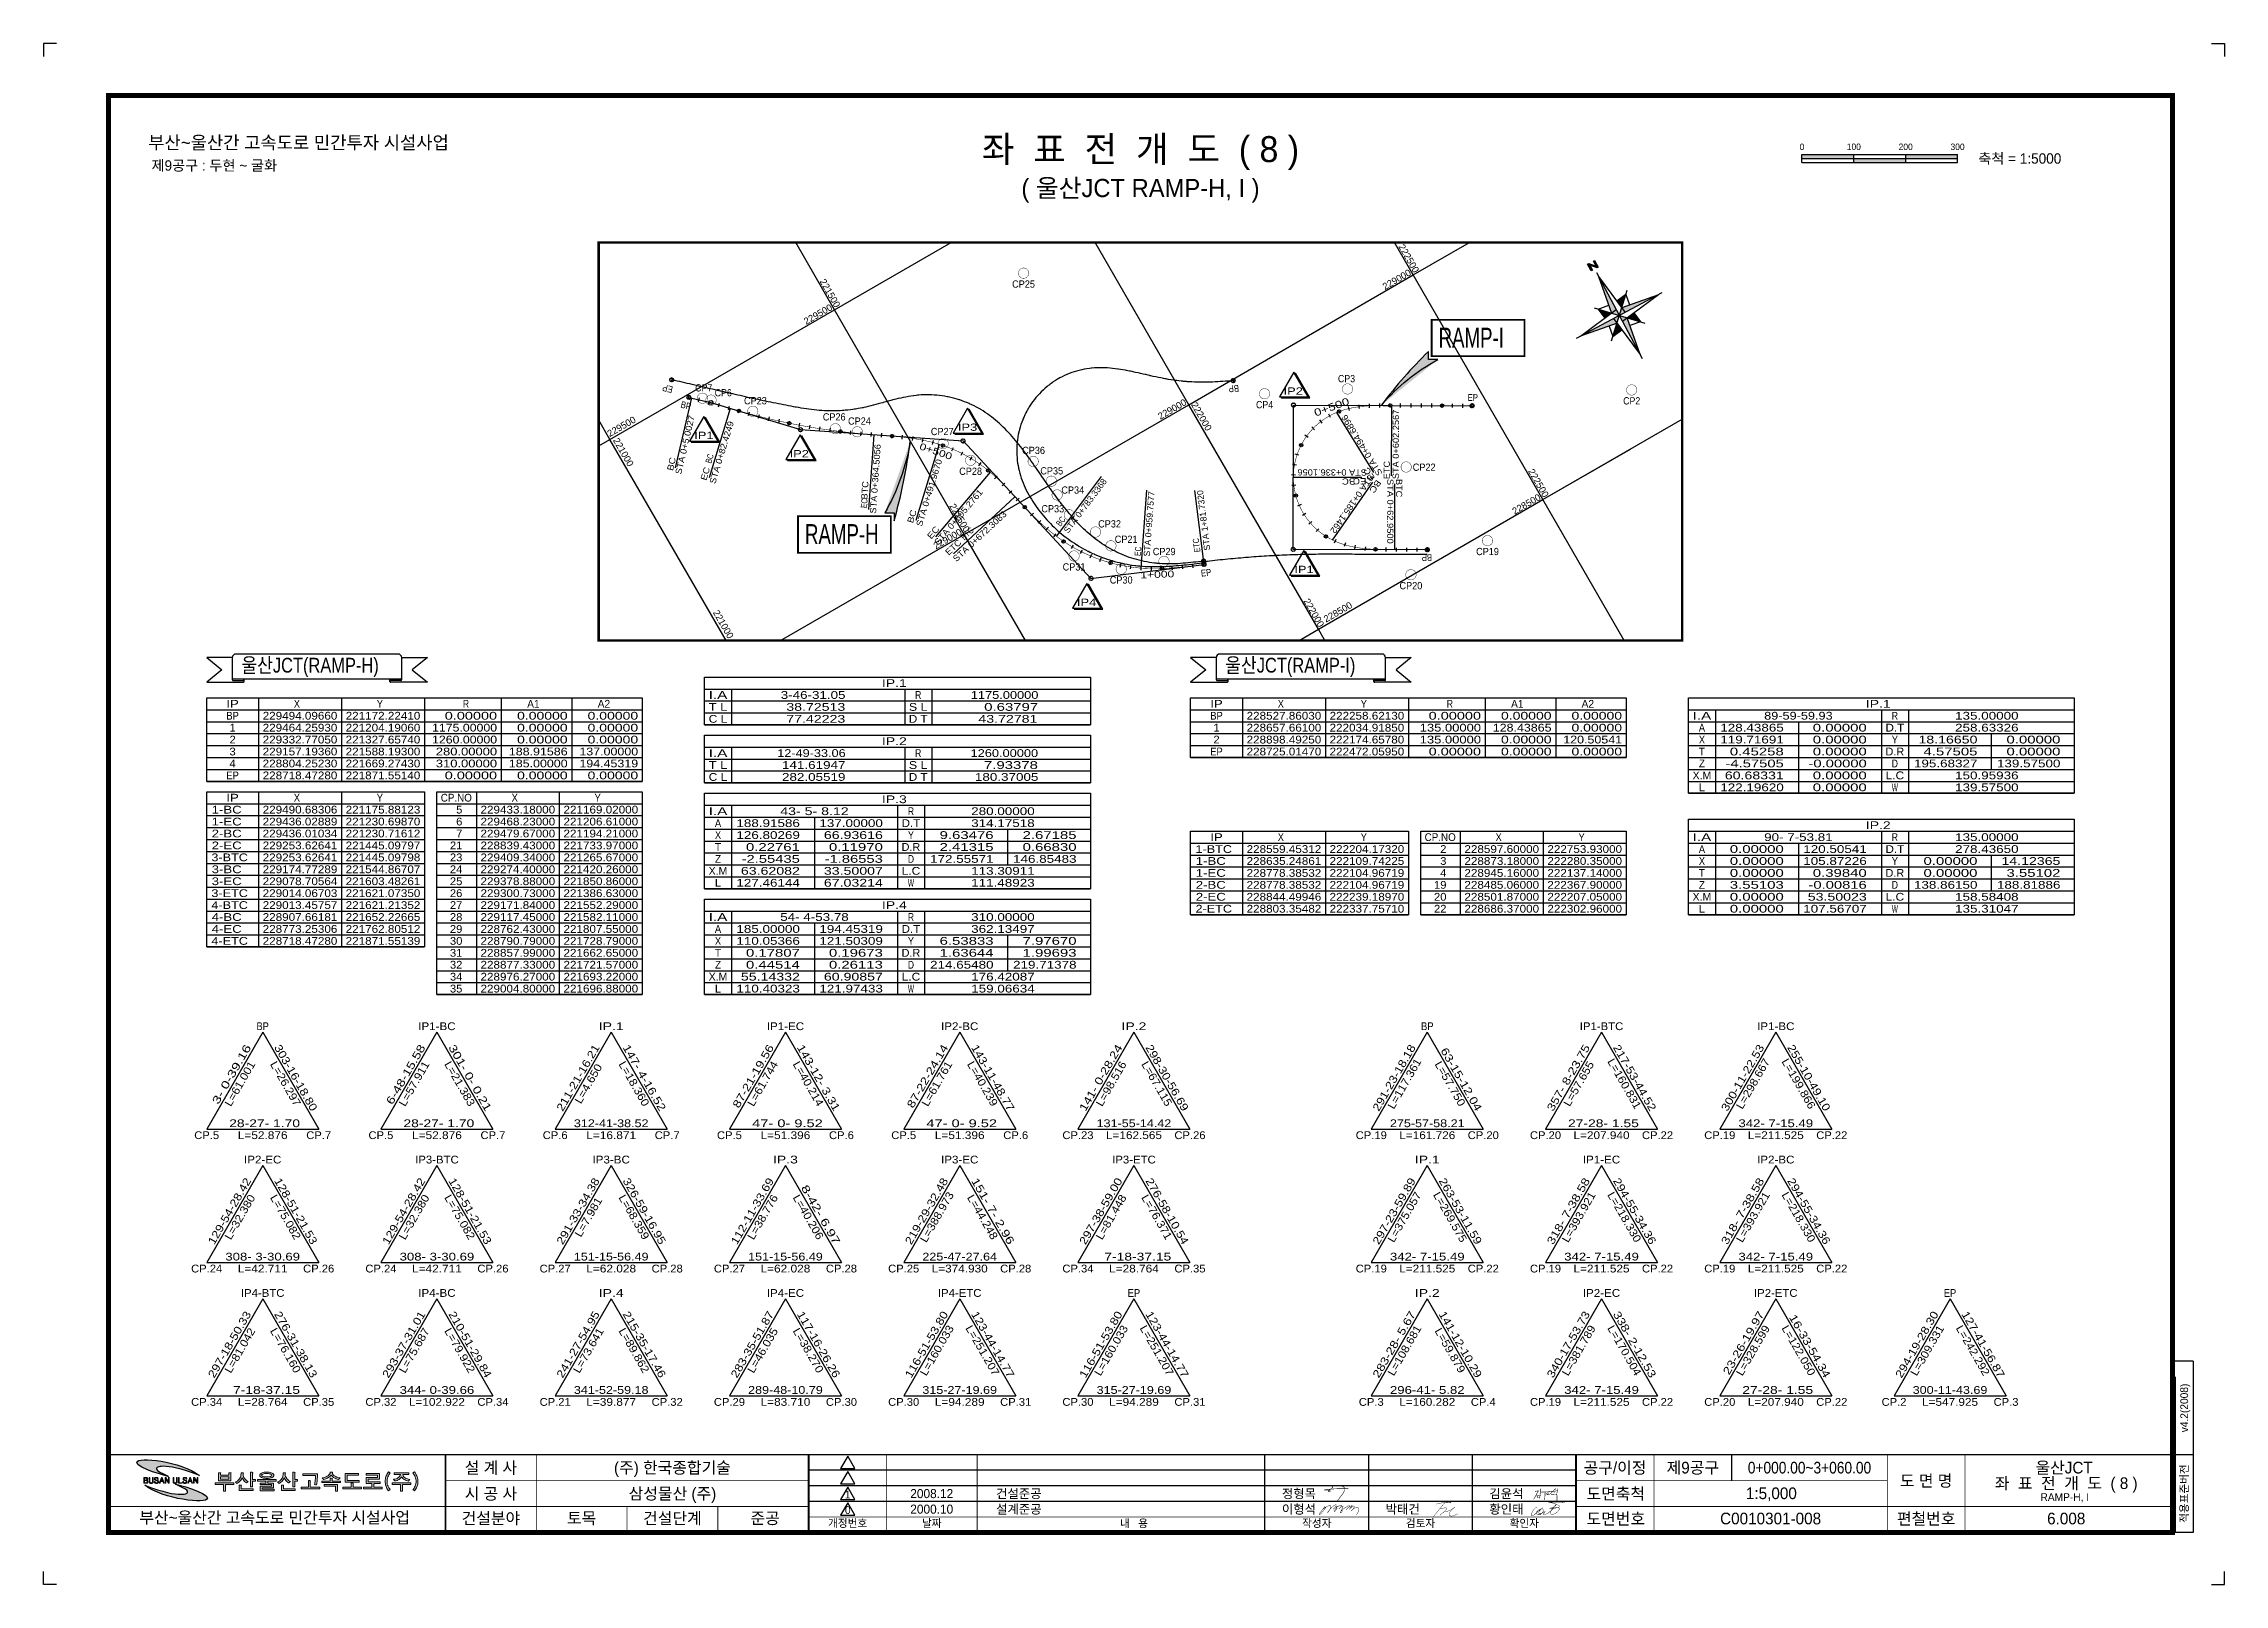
# Model space of a CAD drawing. Extents: x 231382 to 232223, y 224653 to 225247.
import ezdxf
from ezdxf.enums import TextEntityAlignment as Align

# ---------------------------------------------------------------- set-up
doc = ezdxf.new("R2010")
doc.units = 0
doc.header["$LTSCALE"] = 10
doc.header["$MEASUREMENT"] = 0
doc.layers.get('0').update_dxf_attribs({"linetype": 'CONTINUOUS'})
for name, color, linetype in [('CA-ALGN-CNTL', 2, 'CONTINUOUS'), ('CA-ALGN-IPLN', 1, 'CONTINUOUS'), ('CA-ALGN-IPSM', 2, 'CONTINUOUS'), ('CA-ALGN-STSM', 2, 'CONTINUOUS'), ('CA-ALGN-SUBL', 1, 'CONTINUOUS'), ('CA-ALGN-SUBT', 2, 'CONTINUOUS'), ('CA-ALGN-TEXT', 3, 'CONTINUOUS'), ('CA-LEAL', 1, 'CONTINUOUS'), ('CA-LEAT', 3, 'CONTINUOUS'), ('CA-TABL-LIN1', 4, 'CONTINUOUS'), ('CA-TABL-LIN2', 1, 'CONTINUOUS'), ('CA-TABL-TEX1', 6, 'CONTINUOUS'), ('CA-TABL-TEX2', 3, 'CONTINUOUS'), ('CV-AZMU', 3, 'CONTINUOUS'), ('CV-GRID-BORD', 4, 'CONTINUOUS'), ('CV-GRID-LINE', 1, 'CONTINUOUS'), ('CV-GRID-TEXT', 4, 'CONTINUOUS'), ('CV-SURV-SYMB', 3, 'CONTINUOUS'), ('CV-SURV-TEXT', 3, 'CONTINUOUS'), ('CV-TABL-LIN1', 4, 'CONTINUOUS'), ('CV-TABL-LIN2', 1, 'CONTINUOUS'), ('CV-TABL-TEX1', 6, 'CONTINUOUS'), ('CV-TABL-TEX2', 3, 'CONTINUOUS'), ('CX-BORD', 3, 'CONTINUOUS'), ('CX-BORD-LIN1', 4, 'CONTINUOUS'), ('CX-BORD-LIN2', 3, 'CONTINUOUS'), ('CX-BORD-TEX2', 7, 'CONTINUOUS'), ('CX-BORD-TEX3', 6, 'CONTINUOUS'), ('CX-MISC', 2, 'CONTINUOUS'), ('CX-SCAL-LINE', 3, 'CONTINUOUS'), ('CX-SCAL-TEXT', 4, 'CONTINUOUS'), ('CX-SCALE', 7, 'CONTINUOUS'), ('CZ-LIN2', 3, 'CONTINUOUS'), ('CZ-TEX1', 6, 'CONTINUOUS')]:
    doc.layers.add(name, color=color, linetype=linetype)
doc.styles.add('GTXT', font='Dotum.ttf')
doc.styles.add('SCALETEXT', font='Dotum.ttf')
doc.styles.get("Standard").update_dxf_attribs({"font": 'Dotum.ttf'})
doc.styles.add('TB_TEXT', font='Dotum.ttf')
doc.styles.add('TB_WBTXT', font='Dotum.ttf')
doc.styles.add('TB_WMTXT', font='Dotum.ttf')

msp = doc.modelspace()

# ---------------------------------------------------------------- texts
at = {"layer": 'CA-ALGN-SUBT'}
for s, rotation, width, p, p2 in [('  STA 0+5.0027', 76.97312, 1.028782, (231627.62, 225078.36), (231633.3, 225102.92)), ('  STA 0+494.6896', 121.62004, 1.014686, (231899.66, 225079.25), (231884.56, 225103.78)), ('  STA 0+602.2567', 89.7445, 1.014686, (231904.78, 225076.65), (231904.91, 225105.45)), ('  STA 0+82.4249', 73.19783, 1.021216, (231640.62, 225074.74), (231648.43, 225100.59)), ('  BC', 76.97312, 1.043909, (231624.43, 225079.74), (231626.05, 225086.75)), ('BC', 73.19783, 0.770921, (231639.64, 225084.54), (231640.68, 225087.99)), ('  STA 0+364.5056', 86.02368, 1.014686, (231703.04, 225063.35), (231705.04, 225092.08)), ('  STA 0+491.9670', 72.9826, 1.014686, (231720.31, 225058.39), (231728.74, 225085.93)), ('  ETC', 89.7445, 1.037833, (231901.32, 225076.67), (231901.36, 225085.67)), ('  EC', 73.19783, 1.070184, (231637.17, 225076), (231639.25, 225082.89)), ('  BTC', 86.02368, 1.017956, (231699.7, 225068.82), (231700.33, 225077.8)), ('STA 0+783.3368', 53.14073, 0.963459, (231777.28, 225057.59), (231792.4, 225077.76)), ('  STA 0+336.1056', 179.87612, 1.014686, (231894.53, 225082.42), (231865.73, 225082.48)), ('  STA 0+185.1462', 235.39434, 1.014686, (231894.58, 225082.5), (231878.23, 225058.79)), ('  BC', 179.87612, 1.043909, (231890.08, 225078.96), (231882.88, 225078.97)), ('  EC', 179.87612, 1.070184, (231894.36, 225079.04), (231887.16, 225079.06)), ('  EC', 121.62004, 1.070184, (231896.78, 225077.37), (231893, 225083.5)), ('  BC', 235.39434, 1.043909, (231897.38, 225080.33), (231893.29, 225074.4)), ('  STA 0+62.9500', 269.8761, 1.021216, (231900.35, 225080.77), (231900.29, 225053.77)), ('  BTC', 269.8761, 1.017956, (231903.73, 225080.68), (231903.71, 225071.68)), ('EC', 86.02368, 0.799928, (231699.7, 225067.44), (231699.95, 225071.03)), ('  STA 0+605.2761', 49.79641, 1.014686, (231725.98, 225051.51), (231744.57, 225073.5)), ('STA 0+959.7577', 85.74774, 0.963459, (231808.77, 225048.76), (231810.64, 225073.89)), ('STA 1+81.7320', 97.0197, 0.966476, (231832.14, 225051.32), (231829.28, 225074.55)), ('  BC', 72.9826, 1.043909, (231716.83, 225059.55), (231718.94, 225066.43)), ('  EC', 49.79641, 1.070184, (231723.19, 225053.77), (231727.84, 225059.27)), ('  STA 0+672.3083', 42.93809, 1.014686, (231732.73, 225045.27), (231753.81, 225064.89)), ('BTC', 42.93809, 0.81647, (231737.19, 225054.94), (231741.15, 225058.62)), ('BC', 53.14073, 0.770921, (231774.32, 225060.23), (231776.48, 225063.11)), ('  ETC', 42.93809, 1.037833, (231729.79, 225047.79), (231736.38, 225053.92)), ('EC', 85.74774, 0.799928, (231805.28, 225048.97), (231805.55, 225052.56)), ('ETC', 97.0197, 0.837923, (231828.33, 225050.64), (231827.67, 225056))]:
    msp.add_text(s, height=2.4, rotation=rotation, dxfattribs=dict(at, width=width)).set_placement(p, p2, align=Align.FIT)
at = {"layer": 'CA-ALGN-TEXT'}
for s, height, rotation, width, p, p2 in [('EP', 2.6, 166.97338, 0.87085, (231625.06, 225114.37), (231621.17, 225115.27)), ('BP', 2.6, 185.07235, 0.837405, (231843.05, 225115.05), (231839.07, 225114.7)), (' IP2', 2.8, 0, 1.244646, (231859, 225111.23), (231867.8, 225111.23)), ('EP', 2.6, 359.7445, 0.87085, (231931.34, 225108.84), (231935.34, 225108.82)), ('BP', 2.6, 346.97312, 0.837405, (231627.66, 225106.26), (231631.55, 225105.35)), ('     0+500', 2.817, 19.81999, 1.177567, (231866.16, 225100.4), (231886.03, 225107.57)), (' IP1', 2.8, 0, 1.244646, (231631.72, 225094.15), (231640.52, 225094.15)), (' IP3', 2.8, 0, 1.244646, (231733.43, 225097.3), (231742.23, 225097.3)), (' IP2', 2.8, 0, 1.244646, (231668.52, 225087.08), (231677.32, 225087.08)), ('     0+500', 2.6, 341.18046, 1.177567, (231713.59, 225092.34), (231732.05, 225086.05)), ('     1+000', 2.6, 2.23389, 1.177567, (231798.75, 225040.12), (231818.24, 225040.88)), ('EP', 2.6, 7.01971, 0.87085, (231828.66, 225041.06), (231832.63, 225041.55)), (' IP1', 2.8, 0, 1.244646, (231863.17, 225042.47), (231871.97, 225042.47)), ('BP', 2.6, 179.8761, 0.837405, (231917.65, 225049.7), (231913.65, 225049.71)), (' IP4', 2.8, 0, 1.244646, (231779.32, 225029.8), (231788.12, 225029.8))]:
    msp.add_text(s, height=height, rotation=rotation, dxfattribs=dict(at, width=width)).set_placement(p, p2, align=Align.FIT)
at = {"layer": 'CA-LEAT', "width": 0.72}
for s, p in [('RAMP-I', (231920.15, 225129.4)), ('RAMP-H', (231675.8, 225053.67))]:
    msp.add_text(s, height=7.648, rotation=0, dxfattribs=at).set_placement(p)
at = {"layer": 'CA-LEAT'}
for s, rotation, width, p, p2 in [('BP', 0, 0.870901, (231464.27, 224866.25), (231469.07, 224866.25)), ('IP1-BC', 0, 0.994546, (231526.67, 224866.25), (231541.07, 224866.25)), ('IP.1', 0, 1.239306, (231596.27, 224866.25), (231605.87, 224866.25)), ('IP1-EC', 0, 1.009301, (231661.07, 224866.25), (231675.47, 224866.25)), ('IP2-BC', 0, 0.994546, (231728.27, 224866.25), (231742.67, 224866.25)), ('IP.2', 0, 1.239306, (231797.87, 224866.25), (231807.47, 224866.25)), ('BP', 0, 0.870901, (231913.39, 224866.25), (231918.19, 224866.25)), ('IP1-BTC', 0, 0.993548, (231974.59, 224866.25), (231991.39, 224866.25)), ('IP1-BC', 0, 0.994546, (232042.99, 224866.25), (232057.39, 224866.25)), ('  3- 0-39.16', 60, 1.141161, (231447.98, 224834.67), (231462.38, 224859.61)), ('303-16-18.80', 300, 1.015822, (231470.97, 224859.61), (231485.37, 224834.67)), ('  6-48-15.58', 60, 1.096081, (231515.18, 224834.67), (231529.58, 224859.61)), ('301- 0- 0.21', 300, 1.096081, (231538.17, 224859.61), (231552.57, 224834.67)), ('211-21-16.21', 60, 1.015822, (231582.38, 224834.67), (231596.78, 224859.61)), ('147- 4-16.52', 300, 1.054426, (231605.37, 224859.61), (231619.77, 224834.67)), (' 87-21-19.56', 60, 1.054426, (231649.58, 224834.67), (231663.98, 224859.61)), ('143-12- 3.31', 300, 1.054426, (231672.57, 224859.61), (231686.97, 224834.67)), (' 87-22-24.14', 60, 1.054426, (231716.78, 224834.67), (231731.18, 224859.61)), ('143-11-48.77', 300, 1.015822, (231739.77, 224859.61), (231754.17, 224834.67)), ('141- 0-28.24', 60, 1.054426, (231783.98, 224834.67), (231798.38, 224859.61)), ('298-30-56.69', 300, 1.015822, (231806.97, 224859.61), (231821.37, 224834.67)), ('291-23-18.18', 60, 1.015822, (231897.09, 224834.67), (231911.49, 224859.61)), (' 63-15-12.04', 300, 1.054426, (231920.08, 224859.61), (231934.48, 224834.67)), ('357- 8-23.75', 60, 1.054426, (231964.29, 224834.67), (231978.69, 224859.61)), ('217-53-44.52', 300, 1.015822, (231987.28, 224859.61), (232001.68, 224834.67)), ('300-11-22.53', 60, 1.015822, (232031.49, 224834.67), (232045.89, 224859.61)), ('255-10-49.10', 300, 1.015822, (232054.48, 224859.61), (232068.88, 224834.67)), ('L=61.001', 60, 1.043309, (231454.37, 224836.53), (231463.97, 224853.16)), ('L=26.297', 300, 1.043309, (231469.38, 224853.16), (231478.98, 224836.53)), ('L=57.911', 60, 1.043309, (231521.57, 224836.53), (231531.17, 224853.16)), ('L=21.383', 300, 1.043309, (231536.58, 224853.16), (231546.18, 224836.53)), ('L=4.650', 60, 1.051784, (231589.37, 224837.57), (231597.77, 224852.12)), ('L=18.360', 300, 1.043309, (231603.78, 224853.16), (231613.38, 224836.53)), ('L=61.744', 60, 1.043309, (231655.97, 224836.53), (231665.57, 224853.16)), ('L=40.214', 300, 1.043309, (231670.98, 224853.16), (231680.58, 224836.53)), ('L=61.761', 60, 1.043309, (231723.17, 224836.53), (231732.77, 224853.16)), ('L=40.239', 300, 1.043309, (231738.18, 224853.16), (231747.78, 224836.53)), ('L=98.516', 60, 1.043309, (231790.37, 224836.53), (231799.97, 224853.16)), ('L=67.115', 300, 1.043309, (231805.38, 224853.16), (231814.98, 224836.53)), ('L=117.361', 60, 1.036811, (231902.88, 224835.49), (231913.68, 224854.2)), ('L=57.750', 300, 1.043309, (231918.5, 224853.16), (231928.1, 224836.53)), ('L=57.655', 60, 1.043309, (231970.68, 224836.53), (231980.28, 224853.16)), ('L=160.831', 300, 1.036811, (231985.1, 224854.2), (231995.9, 224835.49)), ('L=298.667', 60, 1.036811, (232037.28, 224835.49), (232048.08, 224854.2)), ('L=199.866', 300, 1.036811, (232052.3, 224854.2), (232063.1, 224835.49)), ('CP.5', 0, 0.992175, (231440.27, 224824.24), (231449.87, 224824.24)), (' 28-27- 1.70', 0, 1.096081, (231452.27, 224828.84), (231481.07, 224828.84)), ('L=52.876', 0, 1.043309, (231457.07, 224824.24), (231476.27, 224824.24)), ('CP.7', 0, 0.992175, (231483.47, 224824.24), (231493.07, 224824.24)), ('CP.5', 0, 0.992175, (231507.47, 224824.24), (231517.07, 224824.24)), (' 28-27- 1.70', 0, 1.096081, (231519.47, 224828.84), (231548.27, 224828.84)), ('L=52.876', 0, 1.043309, (231524.27, 224824.24), (231543.47, 224824.24)), ('CP.7', 0, 0.992175, (231550.67, 224824.24), (231560.27, 224824.24)), ('CP.6', 0, 0.992175, (231574.67, 224824.24), (231584.27, 224824.24)), ('312-41-38.52', 0, 1.015822, (231586.67, 224828.84), (231615.47, 224828.84)), ('L=16.871', 0, 1.043309, (231591.47, 224824.24), (231610.67, 224824.24)), ('CP.7', 0, 0.992175, (231617.87, 224824.24), (231627.47, 224824.24)), ('CP.5', 0, 0.992175, (231641.87, 224824.24), (231651.47, 224824.24)), (' 47- 0- 9.52', 0, 1.141161, (231653.87, 224828.84), (231682.67, 224828.84)), ('L=51.396', 0, 1.043309, (231658.67, 224824.24), (231677.87, 224824.24)), ('CP.6', 0, 0.992175, (231685.07, 224824.24), (231694.67, 224824.24)), ('CP.5', 0, 0.992175, (231709.07, 224824.24), (231718.67, 224824.24)), (' 47- 0- 9.52', 0, 1.141161, (231721.07, 224828.84), (231749.87, 224828.84)), ('L=51.396', 0, 1.043309, (231725.87, 224824.24), (231745.07, 224824.24)), ('CP.6', 0, 0.992175, (231752.27, 224824.24), (231761.87, 224824.24)), ('CP.23', 0, 0.991258, (231775.07, 224824.24), (231787.07, 224824.24)), ('131-55-14.42', 0, 1.015822, (231788.27, 224828.84), (231817.07, 224828.84)), ('L=162.565', 0, 1.036811, (231791.87, 224824.24), (231813.47, 224824.24)), ('CP.26', 0, 0.991258, (231818.27, 224824.24), (231830.27, 224824.24)), ('CP.19', 0, 0.991258, (231888.19, 224824.24), (231900.19, 224824.24)), ('275-57-58.21', 0, 1.015822, (231901.39, 224828.84), (231930.19, 224828.84)), ('L=161.726', 0, 1.036811, (231904.99, 224824.24), (231926.59, 224824.24)), ('CP.20', 0, 0.991258, (231931.39, 224824.24), (231943.39, 224824.24)), ('CP.20', 0, 0.991258, (231955.39, 224824.24), (231967.39, 224824.24)), (' 27-28- 1.55', 0, 1.096081, (231968.59, 224828.84), (231997.39, 224828.84)), ('L=207.940', 0, 1.036811, (231972.19, 224824.24), (231993.79, 224824.24)), ('CP.22', 0, 0.991258, (231998.59, 224824.24), (232010.59, 224824.24)), ('CP.19', 0, 0.991258, (232022.59, 224824.24), (232034.59, 224824.24)), ('342- 7-15.49', 0, 1.054426, (232035.79, 224828.84), (232064.59, 224828.84)), ('L=211.525', 0, 1.036811, (232039.39, 224824.24), (232060.99, 224824.24)), ('CP.22', 0, 0.991258, (232065.79, 224824.24), (232077.79, 224824.24)), ('IP2-EC', 0, 1.009301, (231459.47, 224814.84), (231473.87, 224814.84)), ('IP3-BTC', 0, 0.993548, (231525.47, 224814.84), (231542.27, 224814.84)), ('IP3-BC', 0, 0.994546, (231593.87, 224814.84), (231608.27, 224814.84)), ('IP.3', 0, 1.239306, (231663.47, 224814.84), (231673.07, 224814.84)), ('IP3-EC', 0, 1.009301, (231728.27, 224814.84), (231742.67, 224814.84)), ('IP3-ETC', 0, 1.006143, (231794.27, 224814.84), (231811.07, 224814.84)), ('IP.1', 0, 1.239306, (231910.99, 224814.84), (231920.59, 224814.84)), ('IP1-EC', 0, 1.009301, (231975.79, 224814.84), (231990.19, 224814.84)), ('IP2-BC', 0, 0.994546, (232042.99, 224814.84), (232057.39, 224814.84)), ('129-54-28.42', 60, 1.015822, (231447.98, 224783.26), (231462.38, 224808.2)), ('128-51-21.53', 300, 1.015822, (231470.97, 224808.2), (231485.37, 224783.26)), ('129-54-28.42', 60, 1.015822, (231515.18, 224783.26), (231529.58, 224808.2)), ('128-51-21.53', 300, 1.015822, (231538.17, 224808.2), (231552.57, 224783.26)), ('291-33-34.38', 60, 1.015822, (231582.38, 224783.26), (231596.78, 224808.2)), ('326-59-16.95', 300, 1.015822, (231605.37, 224808.2), (231619.77, 224783.26)), ('112-11-33.69', 60, 1.015822, (231649.58, 224783.26), (231663.98, 224808.2)), ('219-29-32.48', 60, 1.015822, (231716.78, 224783.26), (231731.18, 224808.2)), ('151- 7- 2.96', 300, 1.096081, (231739.77, 224808.2), (231754.17, 224783.26)), ('297-38-59.00', 60, 1.015822, (231783.98, 224783.26), (231798.38, 224808.2)), ('276-58-10.54', 300, 1.015822, (231806.97, 224808.2), (231821.37, 224783.26)), ('297-23-59.89', 60, 1.015822, (231897.09, 224783.26), (231911.49, 224808.2)), ('263-53-11.59', 300, 1.015822, (231920.08, 224808.2), (231934.48, 224783.26)), ('318- 7-38.58', 60, 1.054426, (231964.29, 224783.26), (231978.69, 224808.2)), ('294-55-34.36', 300, 1.015822, (231987.28, 224808.2), (232001.68, 224783.26)), ('318- 7-38.58', 60, 1.054426, (232031.49, 224783.26), (232045.89, 224808.2)), ('294-55-34.36', 300, 1.015822, (232054.48, 224808.2), (232068.88, 224783.26)), ('L=32.380', 60, 1.043309, (231454.37, 224785.12), (231463.97, 224801.74)), ('L=75.082', 300, 1.043309, (231469.38, 224801.74), (231478.98, 224785.12)), ('L=32.380', 60, 1.043309, (231521.57, 224785.12), (231531.17, 224801.74)), ('L=75.082', 300, 1.043309, (231536.58, 224801.74), (231546.18, 224785.12)), ('L=7.981', 60, 1.051784, (231589.37, 224786.16), (231597.77, 224800.7)), ('L=68.359', 300, 1.043309, (231603.78, 224801.74), (231613.38, 224785.12)), ('L=38.776', 60, 1.043309, (231655.97, 224785.12), (231665.57, 224801.74)), ('L=40.206', 300, 1.043309, (231670.98, 224801.74), (231680.58, 224785.12)), ('  8-42- 6.97', 300, 1.141161, (231672.57, 224808.2), (231686.97, 224783.26)), ('L=388.973', 60, 1.036811, (231722.57, 224784.08), (231733.37, 224802.78)), ('L=44.248', 300, 1.043309, (231738.18, 224801.74), (231747.78, 224785.12)), ('L=81.448', 60, 1.043309, (231790.37, 224785.12), (231799.97, 224801.74)), ('L=76.371', 300, 1.043309, (231805.38, 224801.74), (231814.98, 224785.12)), ('L=375.057', 60, 1.036811, (231902.88, 224784.08), (231913.68, 224802.78)), ('L=269.575', 300, 1.036811, (231917.9, 224802.78), (231928.7, 224784.08)), ('L=393.921', 60, 1.036811, (231970.08, 224784.08), (231980.88, 224802.78)), ('L=218.330', 300, 1.036811, (231985.1, 224802.78), (231995.9, 224784.08)), ('L=393.921', 60, 1.036811, (232037.28, 224784.08), (232048.08, 224802.78)), ('L=218.330', 300, 1.036811, (232052.3, 224802.78), (232063.1, 224784.08)), ('CP.24', 0, 0.991258, (231439.07, 224772.82), (231451.07, 224772.82)), ('308- 3-30.69', 0, 1.054426, (231452.27, 224777.42), (231481.07, 224777.42)), ('L=42.711', 0, 1.043309, (231457.07, 224772.82), (231476.27, 224772.82)), ('CP.26', 0, 0.991258, (231482.27, 224772.82), (231494.27, 224772.82)), ('CP.24', 0, 0.991258, (231506.27, 224772.82), (231518.27, 224772.82)), ('308- 3-30.69', 0, 1.054426, (231519.47, 224777.42), (231548.27, 224777.42)), ('L=42.711', 0, 1.043309, (231524.27, 224772.82), (231543.47, 224772.82)), ('CP.26', 0, 0.991258, (231549.47, 224772.82), (231561.47, 224772.82)), ('CP.27', 0, 0.991258, (231573.47, 224772.82), (231585.47, 224772.82)), ('151-15-56.49', 0, 1.015822, (231586.67, 224777.42), (231615.47, 224777.42)), ('L=62.028', 0, 1.043309, (231591.47, 224772.82), (231610.67, 224772.82)), ('CP.28', 0, 0.991258, (231616.67, 224772.82), (231628.67, 224772.82)), ('CP.27', 0, 0.991258, (231640.67, 224772.82), (231652.67, 224772.82)), ('151-15-56.49', 0, 1.015822, (231653.87, 224777.42), (231682.67, 224777.42)), ('L=62.028', 0, 1.043309, (231658.67, 224772.82), (231677.87, 224772.82)), ('CP.28', 0, 0.991258, (231683.87, 224772.82), (231695.87, 224772.82)), ('CP.25', 0, 0.991258, (231707.87, 224772.82), (231719.87, 224772.82)), ('225-47-27.64', 0, 1.015822, (231721.07, 224777.42), (231749.87, 224777.42)), ('L=374.930', 0, 1.036811, (231724.67, 224772.82), (231746.27, 224772.82)), ('CP.28', 0, 0.991258, (231751.07, 224772.82), (231763.07, 224772.82)), ('CP.34', 0, 0.991258, (231775.07, 224772.82), (231787.07, 224772.82)), ('  7-18-37.15', 0, 1.096081, (231788.27, 224777.42), (231817.07, 224777.42)), ('L=28.764', 0, 1.043309, (231793.07, 224772.82), (231812.27, 224772.82)), ('CP.35', 0, 0.991258, (231818.27, 224772.82), (231830.27, 224772.82)), ('CP.19', 0, 0.991258, (231888.19, 224772.82), (231900.19, 224772.82)), ('342- 7-15.49', 0, 1.054426, (231901.39, 224777.42), (231930.19, 224777.42)), ('L=211.525', 0, 1.036811, (231904.99, 224772.82), (231926.59, 224772.82)), ('CP.22', 0, 0.991258, (231931.39, 224772.82), (231943.39, 224772.82)), ('CP.19', 0, 0.991258, (231955.39, 224772.82), (231967.39, 224772.82)), ('342- 7-15.49', 0, 1.054426, (231968.59, 224777.42), (231997.39, 224777.42)), ('L=211.525', 0, 1.036811, (231972.19, 224772.82), (231993.79, 224772.82)), ('CP.22', 0, 0.991258, (231998.59, 224772.82), (232010.59, 224772.82)), ('CP.19', 0, 0.991258, (232022.59, 224772.82), (232034.59, 224772.82)), ('342- 7-15.49', 0, 1.054426, (232035.79, 224777.42), (232064.59, 224777.42)), ('L=211.525', 0, 1.036811, (232039.39, 224772.82), (232060.99, 224772.82)), ('CP.22', 0, 0.991258, (232065.79, 224772.82), (232077.79, 224772.82)), ('IP4-BTC', 0, 0.993548, (231458.27, 224763.42), (231475.07, 224763.42)), ('IP4-BC', 0, 0.994546, (231526.67, 224763.42), (231541.07, 224763.42)), ('IP.4', 0, 1.239306, (231596.27, 224763.42), (231605.87, 224763.42)), ('IP4-EC', 0, 1.009301, (231661.07, 224763.42), (231675.47, 224763.42)), ('IP4-ETC', 0, 1.006143, (231727.07, 224763.42), (231743.87, 224763.42)), ('EP', 0, 0.905684, (231800.27, 224763.42), (231805.07, 224763.42)), ('IP.2', 0, 1.239306, (231910.99, 224763.42), (231920.59, 224763.42)), ('IP2-EC', 0, 1.009301, (231975.79, 224763.42), (231990.19, 224763.42)), ('IP2-ETC', 0, 1.006143, (232041.79, 224763.42), (232058.59, 224763.42)), ('EP', 0, 0.905684, (232114.99, 224763.42), (232119.79, 224763.42)), ('297-18-50.33', 60, 1.015822, (231447.98, 224731.85), (231462.38, 224756.79)), ('276-31-38.13', 300, 1.015822, (231470.97, 224756.79), (231485.37, 224731.85)), ('293-37-31.01', 60, 1.015822, (231515.18, 224731.85), (231529.58, 224756.79)), ('210-51-29.84', 300, 1.015822, (231538.17, 224756.79), (231552.57, 224731.85)), ('241-27-54.95', 60, 1.015822, (231582.38, 224731.85), (231596.78, 224756.79)), ('215-35-17.46', 300, 1.015822, (231605.37, 224756.79), (231619.77, 224731.85)), ('283-35-51.87', 60, 1.015822, (231649.58, 224731.85), (231663.98, 224756.79)), ('117-16-26.26', 300, 1.015822, (231672.57, 224756.79), (231686.97, 224731.85)), ('116-51-53.80', 60, 1.015822, (231716.78, 224731.85), (231731.18, 224756.79)), ('123-44-14.77', 300, 1.015822, (231739.77, 224756.79), (231754.17, 224731.85)), ('116-51-53.80', 60, 1.015822, (231783.98, 224731.85), (231798.38, 224756.79)), ('123-44-14.77', 300, 1.015822, (231806.97, 224756.79), (231821.37, 224731.85)), ('283-28- 5.67', 60, 1.054426, (231897.09, 224731.85), (231911.49, 224756.79)), ('141-12-10.29', 300, 1.015822, (231920.08, 224756.79), (231934.48, 224731.85)), ('340-17-53.73', 60, 1.015822, (231964.29, 224731.85), (231978.69, 224756.79)), ('338- 2-12.53', 300, 1.054426, (231987.28, 224756.79), (232001.68, 224731.85)), (' 23-26-19.97', 60, 1.054426, (232031.49, 224731.85), (232045.89, 224756.79)), ('294-19-28.30', 60, 1.015822, (232098.69, 224731.85), (232113.09, 224756.79)), ('127-41-56.87', 300, 1.015822, (232121.68, 224756.79), (232136.08, 224731.85)), ('L=81.042', 60, 1.043309, (231454.37, 224733.7), (231463.97, 224750.33)), ('L=76.160', 300, 1.043309, (231469.38, 224750.33), (231478.98, 224733.7)), ('L=75.687', 60, 1.043309, (231521.57, 224733.7), (231531.17, 224750.33)), ('L=79.922', 300, 1.043309, (231536.58, 224750.33), (231546.18, 224733.7)), ('L=73.641', 60, 1.043309, (231588.77, 224733.7), (231598.37, 224750.33)), ('L=89.862', 300, 1.043309, (231603.78, 224750.33), (231613.38, 224733.7)), ('L=46.035', 60, 1.043309, (231655.97, 224733.7), (231665.57, 224750.33)), ('L=38.270', 300, 1.043309, (231670.98, 224750.33), (231680.58, 224733.7)), ('L=160.033', 60, 1.036811, (231722.57, 224732.66), (231733.37, 224751.37)), ('L=251.207', 300, 1.036811, (231737.58, 224751.37), (231748.38, 224732.66)), ('L=160.033', 60, 1.036811, (231789.77, 224732.66), (231800.57, 224751.37)), ('L=251.207', 300, 1.036811, (231804.78, 224751.37), (231815.58, 224732.66)), ('L=108.681', 60, 1.036811, (231902.88, 224732.66), (231913.68, 224751.37)), ('L=59.879', 300, 1.043309, (231918.5, 224750.33), (231928.1, 224733.7)), ('L=381.789', 60, 1.036811, (231970.08, 224732.66), (231980.88, 224751.37)), ('L=170.504', 300, 1.036811, (231985.1, 224751.37), (231995.9, 224732.66)), ('L=328.599', 60, 1.036811, (232037.28, 224732.66), (232048.08, 224751.37)), ('L=122.050', 300, 1.036811, (232052.3, 224751.37), (232063.1, 224732.66)), (' 16-33-54.34', 300, 1.054426, (232054.48, 224756.79), (232068.88, 224731.85)), ('L=309.331', 60, 1.036811, (232104.48, 224732.66), (232115.28, 224751.37)), ('L=242.292', 300, 1.036811, (232119.5, 224751.37), (232130.3, 224732.66)), ('CP.34', 0, 0.991258, (231439.07, 224721.41), (231451.07, 224721.41)), ('  7-18-37.15', 0, 1.096081, (231452.27, 224726.01), (231481.07, 224726.01)), ('L=28.764', 0, 1.043309, (231457.07, 224721.41), (231476.27, 224721.41)), ('CP.35', 0, 0.991258, (231482.27, 224721.41), (231494.27, 224721.41)), ('CP.32', 0, 0.991258, (231506.27, 224721.41), (231518.27, 224721.41)), ('344- 0-39.66', 0, 1.054426, (231519.47, 224726.01), (231548.27, 224726.01)), ('L=102.922', 0, 1.036811, (231523.07, 224721.41), (231544.67, 224721.41)), ('CP.34', 0, 0.991258, (231549.47, 224721.41), (231561.47, 224721.41)), ('CP.21', 0, 0.991258, (231573.47, 224721.41), (231585.47, 224721.41)), ('341-52-59.18', 0, 1.015822, (231586.67, 224726.01), (231615.47, 224726.01)), ('L=39.877', 0, 1.043309, (231591.47, 224721.41), (231610.67, 224721.41)), ('CP.32', 0, 0.991258, (231616.67, 224721.41), (231628.67, 224721.41)), ('CP.29', 0, 0.991258, (231640.67, 224721.41), (231652.67, 224721.41)), ('289-48-10.79', 0, 1.015822, (231653.87, 224726.01), (231682.67, 224726.01)), ('L=83.710', 0, 1.043309, (231658.67, 224721.41), (231677.87, 224721.41)), ('CP.30', 0, 0.991258, (231683.87, 224721.41), (231695.87, 224721.41)), ('CP.30', 0, 0.991258, (231707.87, 224721.41), (231719.87, 224721.41)), ('315-27-19.69', 0, 1.015822, (231721.07, 224726.01), (231749.87, 224726.01)), ('L=94.289', 0, 1.043309, (231725.87, 224721.41), (231745.07, 224721.41)), ('CP.31', 0, 0.991258, (231751.07, 224721.41), (231763.07, 224721.41)), ('CP.30', 0, 0.991258, (231775.07, 224721.41), (231787.07, 224721.41)), ('315-27-19.69', 0, 1.015822, (231788.27, 224726.01), (231817.07, 224726.01)), ('L=94.289', 0, 1.043309, (231793.07, 224721.41), (231812.27, 224721.41)), ('CP.31', 0, 0.991258, (231818.27, 224721.41), (231830.27, 224721.41)), ('CP.3', 0, 0.992175, (231889.39, 224721.41), (231898.99, 224721.41)), ('296-41- 5.82', 0, 1.054426, (231901.39, 224726.01), (231930.19, 224726.01)), ('L=160.282', 0, 1.036811, (231904.99, 224721.41), (231926.59, 224721.41)), ('CP.4', 0, 0.992175, (231932.59, 224721.41), (231942.19, 224721.41)), ('CP.19', 0, 0.991258, (231955.39, 224721.41), (231967.39, 224721.41)), ('342- 7-15.49', 0, 1.054426, (231968.59, 224726.01), (231997.39, 224726.01)), ('L=211.525', 0, 1.036811, (231972.19, 224721.41), (231993.79, 224721.41)), ('CP.22', 0, 0.991258, (231998.59, 224721.41), (232010.59, 224721.41)), ('CP.20', 0, 0.991258, (232022.59, 224721.41), (232034.59, 224721.41)), (' 27-28- 1.55', 0, 1.096081, (232035.79, 224726.01), (232064.59, 224726.01)), ('L=207.940', 0, 1.036811, (232039.39, 224721.41), (232060.99, 224721.41)), ('CP.22', 0, 0.991258, (232065.79, 224721.41), (232077.79, 224721.41)), ('CP.2', 0, 0.992175, (232090.99, 224721.41), (232100.59, 224721.41)), ('300-11-43.69', 0, 1.015822, (232102.99, 224726.01), (232131.79, 224726.01)), ('L=547.925', 0, 1.036811, (232106.59, 224721.41), (232128.19, 224721.41)), ('CP.3', 0, 0.992175, (232134.19, 224721.41), (232143.79, 224721.41))]:
    msp.add_text(s, height=3, rotation=rotation, dxfattribs=dict(at, width=width)).set_placement(p, p2, align=Align.FIT)
at = {"layer": 'CA-TABL-TEX1'}
for s, width, p, p2 in [('IP.1', 1.239306, (231705.47, 224998.55), (231715.07, 224998.55)), ('IP', 1.278959, (231452.67, 224990.55), (231457.47, 224990.55)), ('X', 0.954045, (231478.67, 224990.55), (231481.07, 224990.55)), ('Y', 0.957143, (231510.67, 224990.55), (231513.07, 224990.55)), ('R', 0.861988, (231543.87, 224990.55), (231546.27, 224990.55)), ('A1', 0.92125, (231568.67, 224990.55), (231573.47, 224990.55)), ('A2', 0.92125, (231595.87, 224990.55), (231600.67, 224990.55)), ('I.A', 1.328926, (231638.67, 224993.95), (231645.87, 224993.95)), ('R', 0.861988, (231718.27, 224993.95), (231720.67, 224993.95)), ('IP', 1.278959, (231832.11, 224990.55), (231836.91, 224990.55)), ('X', 0.954045, (231858.11, 224990.55), (231860.51, 224990.55)), ('Y', 0.957143, (231890.11, 224990.55), (231892.51, 224990.55)), ('R', 0.861988, (231923.31, 224990.55), (231925.71, 224990.55)), ('A1', 0.92125, (231948.11, 224990.55), (231952.91, 224990.55)), ('A2', 0.92125, (231975.31, 224990.55), (231980.11, 224990.55)), ('IP.1', 1.239306, (232084.91, 224990.55), (232094.51, 224990.55)), ('BP', 0.870901, (231452.67, 224985.95), (231457.47, 224985.95)), ('1', 0.987605, (231453.87, 224981.35), (231456.27, 224981.35)), ('T L', 1.184729, (231638.67, 224989.35), (231645.87, 224989.35)), ('C L', 1.082497, (231638.67, 224984.75), (231645.87, 224984.75)), ('S L', 1.141161, (231715.87, 224989.35), (231723.07, 224989.35)), ('D T', 1.052231, (231715.87, 224984.75), (231723.07, 224984.75)), ('BP', 0.870901, (231832.11, 224985.95), (231836.91, 224985.95)), ('1', 0.987605, (231833.31, 224981.35), (231835.71, 224981.35)), ('I.A', 1.328926, (232018.11, 224985.95), (232025.31, 224985.95)), ('A', 0.86325, (232020.51, 224981.35), (232022.91, 224981.35)), ('D.T', 1.026582, (232092.51, 224981.35), (232099.71, 224981.35)), ('R', 0.861988, (232094.91, 224985.95), (232097.31, 224985.95)), ('2', 0.987605, (231453.87, 224976.75), (231456.27, 224976.75)), ('IP.2', 1.239306, (231705.47, 224976.15), (231715.07, 224976.15)), ('2', 0.987605, (231833.31, 224976.75), (231835.71, 224976.75)), ('X', 0.954045, (232020.51, 224976.75), (232022.91, 224976.75)), ('Y', 0.957143, (232094.91, 224976.75), (232097.31, 224976.75)), ('4', 0.987605, (231453.87, 224967.55), (231456.27, 224967.55)), ('3', 0.987605, (231453.87, 224972.15), (231456.27, 224972.15)), ('T L', 1.184729, (231638.67, 224966.95), (231645.87, 224966.95)), ('I.A', 1.328926, (231638.67, 224971.55), (231645.87, 224971.55)), ('S L', 1.141161, (231715.87, 224966.95), (231723.07, 224966.95)), ('R', 0.861988, (231718.27, 224971.55), (231720.67, 224971.55)), ('EP', 0.905684, (231832.11, 224972.15), (231836.91, 224972.15)), ('T', 0.987605, (232020.51, 224972.15), (232022.91, 224972.15)), ('Z', 0.954045, (232020.51, 224967.55), (232022.91, 224967.55)), ('D.R', 0.977238, (232092.51, 224972.15), (232099.71, 224972.15)), ('D', 0.794609, (232094.91, 224967.55), (232097.31, 224967.55)), ('EP', 0.905684, (231452.67, 224962.95), (231457.47, 224962.95)), ('C L', 1.082497, (231638.67, 224962.35), (231645.87, 224962.35)), ('D T', 1.052231, (231715.87, 224962.35), (231723.07, 224962.35)), ('X.M', 0.966557, (232018.11, 224962.95), (232025.31, 224962.95)), ('L', 1.06426, (232020.51, 224958.35), (232022.91, 224958.35)), ('L.C', 1.05537, (232092.51, 224962.95), (232099.71, 224962.95)), ('W', 0.645077, (232094.91, 224958.35), (232097.31, 224958.35)), ('  1-BC', 1.065863, (231444.18, 224949.75), (231458.58, 224949.75)), ('IP', 1.278959, (231452.67, 224954.35), (231457.47, 224954.35)), ('X', 0.954045, (231478.67, 224954.35), (231481.07, 224954.35)), ('Y', 0.957143, (231510.67, 224954.35), (231513.07, 224954.35)), ('I.A', 1.328926, (231638.67, 224949.15), (231645.87, 224949.15)), ('IP.3', 1.239306, (231705.47, 224953.75), (231715.07, 224953.75)), ('R', 0.861988, (231715.47, 224949.15), (231717.87, 224949.15)), ('  2-BC', 1.065863, (231444.18, 224940.55), (231458.58, 224940.55)), ('  1-EC', 1.082828, (231444.18, 224945.15), (231458.58, 224945.15)), ('A', 0.86325, (231641.07, 224944.55), (231643.47, 224944.55)), ('X', 0.954045, (231641.07, 224939.95), (231643.47, 224939.95)), ('D.T', 1.026582, (231713.07, 224944.55), (231720.27, 224944.55)), ('Y', 0.957143, (231715.47, 224939.95), (231717.87, 224939.95)), ('IP.2', 1.239306, (232084.91, 224943.75), (232094.51, 224943.75)), ('  3-BTC', 1.053933, (231444.18, 224931.35), (231460.98, 224931.35)), ('  2-EC', 1.082828, (231444.18, 224935.95), (231458.58, 224935.95)), ('T', 0.987605, (231641.07, 224935.35), (231643.47, 224935.35)), ('D.R', 0.977238, (231713.07, 224935.35), (231720.27, 224935.35)), ('  1-BTC', 1.053933, (231823.7, 224934.55), (231840.5, 224934.55)), ('IP', 1.278959, (231832.11, 224939.15), (231836.91, 224939.15)), ('X', 0.954045, (231858.11, 224939.15), (231860.51, 224939.15)), ('Y', 0.957143, (231890.11, 224939.15), (231892.51, 224939.15)), ('I.A', 1.328926, (232018.11, 224939.15), (232025.31, 224939.15)), ('A', 0.86325, (232020.51, 224934.55), (232022.91, 224934.55)), ('D.T', 1.026582, (232092.51, 224934.55), (232099.71, 224934.55)), ('R', 0.861988, (232094.91, 224939.15), (232097.31, 224939.15)), ('  3-BC', 1.065863, (231444.18, 224926.75), (231458.58, 224926.75)), ('X.M', 0.966557, (231638.67, 224926.15), (231645.87, 224926.15)), ('Z', 0.954045, (231641.07, 224930.75), (231643.47, 224930.75)), ('L.C', 1.05537, (231713.07, 224926.15), (231720.27, 224926.15)), ('D', 0.794609, (231715.47, 224930.75), (231717.87, 224930.75)), ('  1-BC', 1.065863, (231823.7, 224929.95), (231838.1, 224929.95)), ('  1-EC', 1.082828, (231823.7, 224925.35), (231838.1, 224925.35)), ('X', 0.954045, (232020.51, 224929.95), (232022.91, 224929.95)), ('T', 0.987605, (232020.51, 224925.35), (232022.91, 224925.35)), ('D.R', 0.977238, (232092.51, 224925.35), (232099.71, 224925.35)), ('Y', 0.957143, (232094.91, 224929.95), (232097.31, 224929.95)), ('  3-ETC', 1.068116, (231444.18, 224917.55), (231460.98, 224917.55)), ('  3-EC', 1.082828, (231444.18, 224922.15), (231458.58, 224922.15)), ('L', 1.06426, (231641.07, 224921.55), (231643.47, 224921.55)), ('W', 0.645077, (231715.47, 224921.55), (231717.87, 224921.55)), ('  2-BC', 1.065863, (231823.7, 224920.75), (231838.1, 224920.75)), ('  2-EC', 1.082828, (231823.7, 224916.15), (231838.1, 224916.15)), ('X.M', 0.966557, (232018.11, 224916.15), (232025.31, 224916.15)), ('Z', 0.954045, (232020.51, 224920.75), (232022.91, 224920.75)), ('L.C', 1.05537, (232092.51, 224916.15), (232099.71, 224916.15)), ('D', 0.794609, (232094.91, 224920.75), (232097.31, 224920.75)), ('  4-BTC', 1.053933, (231444.18, 224912.95), (231460.98, 224912.95)), ('  4-BC', 1.065863, (231444.18, 224908.35), (231458.58, 224908.35)), ('I.A', 1.328926, (231638.67, 224908.35), (231645.87, 224908.35)), ('IP.4', 1.239306, (231705.47, 224912.95), (231715.07, 224912.95)), ('R', 0.861988, (231715.47, 224908.35), (231717.87, 224908.35)), ('  2-ETC', 1.068116, (231823.7, 224911.55), (231840.5, 224911.55)), ('L', 1.06426, (232020.51, 224911.55), (232022.91, 224911.55)), ('W', 0.645077, (232094.91, 224911.55), (232097.31, 224911.55)), ('  4-ETC', 1.068116, (231444.18, 224899.15), (231460.98, 224899.15)), ('  4-EC', 1.082828, (231444.18, 224903.75), (231458.58, 224903.75)), ('A', 0.86325, (231641.07, 224903.75), (231643.47, 224903.75)), ('X', 0.954045, (231641.07, 224899.15), (231643.47, 224899.15)), ('D.T', 1.026582, (231713.07, 224903.75), (231720.27, 224903.75)), ('Y', 0.957143, (231715.47, 224899.15), (231717.87, 224899.15)), ('T', 0.987605, (231641.07, 224894.55), (231643.47, 224894.55)), ('Z', 0.954045, (231641.07, 224889.95), (231643.47, 224889.95)), ('D.R', 0.977238, (231713.07, 224894.55), (231720.27, 224894.55)), ('D', 0.794609, (231715.47, 224889.95), (231717.87, 224889.95)), ('X.M', 0.966557, (231638.67, 224885.35), (231645.87, 224885.35)), ('L', 1.06426, (231641.07, 224880.75), (231643.47, 224880.75)), ('L.C', 1.05537, (231713.07, 224885.35), (231720.27, 224885.35)), ('W', 0.645077, (231715.47, 224880.75), (231717.87, 224880.75))]:
    msp.add_text(s, height=3, rotation=0, dxfattribs=dict(at, width=width)).set_placement(p, p2, align=Align.FIT)
at = {"layer": 'CA-TABL-TEX2'}
for s, width, p, p2 in [(' 3-46-31.05', 1.060952, (231665.03, 224993.95), (231691.43, 224993.95)), (' 3-46-31.05', 1.060952, (231665.03, 224993.95), (231691.43, 224993.95)), ('  1175.00000', 1.098463, (231737.02, 224993.95), (231765.82, 224993.95)), ('229494.09660', 1.017868, (231466.67, 224985.95), (231495.47, 224985.95)), ('229464.25930', 1.017868, (231466.67, 224981.35), (231495.47, 224981.35)), ('221172.22410', 1.017868, (231498.67, 224985.95), (231527.47, 224985.95)), ('221204.19060', 1.017868, (231498.67, 224981.35), (231527.47, 224981.35)), (' 1175.00000', 1.063387, (231530.67, 224981.35), (231557.07, 224981.35)), ('    0.00000', 1.215898, (231530.67, 224985.95), (231557.07, 224985.95)), ('   0.00000', 1.18109, (231560.27, 224985.95), (231584.27, 224985.95)), ('   0.00000', 1.18109, (231560.27, 224981.35), (231584.27, 224981.35)), ('   0.00000', 1.18109, (231587.47, 224985.95), (231611.47, 224985.95)), ('   0.00000', 1.18109, (231587.47, 224981.35), (231611.47, 224981.35)), ('    38.72513', 1.192919, (231662.55, 224989.35), (231691.35, 224989.35)), ('    77.42223', 1.192919, (231662.55, 224984.75), (231691.35, 224984.75)), ('    43.72781', 1.192919, (231736.63, 224984.75), (231765.43, 224984.75)), ('     0.63797', 1.246512, (231736.92, 224989.35), (231765.72, 224989.35)), ('228527.86030', 1.017868, (231846.11, 224985.95), (231874.91, 224985.95)), ('228657.66100', 1.017868, (231846.11, 224981.35), (231874.91, 224981.35)), ('222258.62130', 1.017868, (231878.11, 224985.95), (231906.91, 224985.95)), ('222034.91850', 1.017868, (231878.11, 224981.35), (231906.91, 224981.35)), ('  135.00000', 1.109788, (231910.11, 224981.35), (231936.51, 224981.35)), ('    0.00000', 1.215898, (231910.11, 224985.95), (231936.51, 224985.95)), (' 128.43865', 1.07161, (231939.71, 224981.35), (231963.71, 224981.35)), ('   0.00000', 1.18109, (231939.71, 224985.95), (231963.71, 224985.95)), ('   0.00000', 1.18109, (231966.91, 224985.95), (231990.91, 224985.95)), ('   0.00000', 1.18109, (231966.91, 224981.35), (231990.91, 224981.35)), ('   128.43865', 1.143744, (232024.47, 224981.35), (232053.27, 224981.35)), ('89-59-59.93', 1.018467, (232045.71, 224985.95), (232072.11, 224985.95)), ('89-59-59.93', 1.018467, (232045.71, 224985.95), (232072.11, 224985.95)), ('     0.00000', 1.246512, (232056.47, 224981.35), (232085.27, 224981.35)), ('   258.63326', 1.143744, (232115.02, 224981.35), (232143.82, 224981.35)), ('   135.00000', 1.143744, (232115.02, 224985.95), (232143.82, 224985.95)), ('229332.77050', 1.017868, (231466.67, 224976.75), (231495.47, 224976.75)), ('221327.65740', 1.017868, (231498.67, 224976.75), (231527.47, 224976.75)), (' 1260.00000', 1.063387, (231530.67, 224976.75), (231557.07, 224976.75)), ('   0.00000', 1.18109, (231560.27, 224976.75), (231584.27, 224976.75)), ('   0.00000', 1.18109, (231587.47, 224976.75), (231611.47, 224976.75)), ('228898.49250', 1.017868, (231846.11, 224976.75), (231874.91, 224976.75)), ('222174.65780', 1.017868, (231878.11, 224976.75), (231906.91, 224976.75)), ('  135.00000', 1.109788, (231910.11, 224976.75), (231936.51, 224976.75)), ('   0.00000', 1.18109, (231939.71, 224976.75), (231963.71, 224976.75)), (' 120.50541', 1.07161, (231966.91, 224976.75), (231990.91, 224976.75)), ('   119.71691', 1.143744, (232024.47, 224976.75), (232053.27, 224976.75)), ('     0.00000', 1.246512, (232056.47, 224976.75), (232085.27, 224976.75)), ('    18.16650', 1.192919, (232099.16, 224976.75), (232127.96, 224976.75)), ('     0.00000', 1.246512, (232131.16, 224976.75), (232159.96, 224976.75)), ('229157.19360', 1.017868, (231466.67, 224972.15), (231495.47, 224972.15)), ('228804.25230', 1.017868, (231466.67, 224967.55), (231495.47, 224967.55)), ('221588.19300', 1.017868, (231498.67, 224972.15), (231527.47, 224972.15)), ('221669.27430', 1.017868, (231498.67, 224967.55), (231527.47, 224967.55)), ('  310.00000', 1.109788, (231530.67, 224967.55), (231557.07, 224967.55)), ('  280.00000', 1.109788, (231530.67, 224972.15), (231557.07, 224972.15)), (' 188.91586', 1.07161, (231560.27, 224972.15), (231584.27, 224972.15)), (' 185.00000', 1.07161, (231560.27, 224967.55), (231584.27, 224967.55)), (' 137.00000', 1.07161, (231587.47, 224972.15), (231611.47, 224972.15)), (' 194.45319', 1.07161, (231587.47, 224967.55), (231611.47, 224967.55)), ('12-49-33.06', 1.018467, (231665.1, 224971.55), (231691.5, 224971.55)), ('12-49-33.06', 1.018467, (231665.1, 224971.55), (231691.5, 224971.55)), ('   141.61947', 1.143744, (231662.62, 224966.95), (231691.42, 224966.95)), ('  1260.00000', 1.098463, (231736.92, 224971.55), (231765.72, 224971.55)), ('     7.93378', 1.246512, (231736.83, 224966.95), (231765.63, 224966.95)), ('228725.01470', 1.017868, (231846.11, 224972.15), (231874.91, 224972.15)), ('222472.05950', 1.017868, (231878.11, 224972.15), (231906.91, 224972.15)), ('    0.00000', 1.215898, (231910.11, 224972.15), (231936.51, 224972.15)), ('   0.00000', 1.18109, (231939.71, 224972.15), (231963.71, 224972.15)), ('   0.00000', 1.18109, (231966.91, 224972.15), (231990.91, 224972.15)), ('    -4.57505', 1.191512, (232024.47, 224967.55), (232053.27, 224967.55)), ('     0.45258', 1.246512, (232024.47, 224972.15), (232053.27, 224972.15)), ('    -0.00000', 1.191512, (232056.47, 224967.55), (232085.27, 224967.55)), ('     0.00000', 1.246512, (232056.47, 224972.15), (232085.27, 224972.15)), ('   195.68327', 1.143744, (232099.16, 224967.55), (232127.96, 224967.55)), ('     4.57505', 1.246512, (232099.16, 224972.15), (232127.96, 224972.15)), ('   139.57500', 1.143744, (232131.16, 224967.55), (232159.96, 224967.55)), ('     0.00000', 1.246512, (232131.16, 224972.15), (232159.96, 224972.15)), ('228718.47280', 1.017868, (231466.67, 224962.95), (231495.47, 224962.95)), ('221871.55140', 1.017868, (231498.67, 224962.95), (231527.47, 224962.95)), ('    0.00000', 1.215898, (231530.67, 224962.95), (231557.07, 224962.95)), ('   0.00000', 1.18109, (231560.27, 224962.95), (231584.27, 224962.95)), ('   0.00000', 1.18109, (231587.47, 224962.95), (231611.47, 224962.95)), ('   282.05519', 1.143744, (231662.62, 224962.35), (231691.42, 224962.35)), ('   180.37005', 1.143744, (231737.02, 224962.35), (231765.82, 224962.35)), ('   122.19620', 1.143744, (232024.47, 224958.35), (232053.27, 224958.35)), ('    60.68331', 1.192919, (232024.47, 224962.95), (232053.27, 224962.95)), ('     0.00000', 1.246512, (232056.47, 224962.95), (232085.27, 224962.95)), ('     0.00000', 1.246512, (232056.47, 224958.35), (232085.27, 224958.35)), ('   150.95936', 1.143744, (232115.02, 224962.95), (232143.82, 224962.95)), ('   139.57500', 1.143744, (232115.02, 224958.35), (232143.82, 224958.35)), ('229490.68306', 1.017868, (231466.67, 224949.75), (231495.47, 224949.75)), ('221175.88123', 1.017868, (231498.67, 224949.75), (231527.47, 224949.75)), ('43- 5- 8.12', 1.107136, (231666.27, 224949.15), (231692.67, 224949.15)), ('43- 5- 8.12', 1.107136, (231666.27, 224949.15), (231692.67, 224949.15)), ('   280.00000', 1.143744, (231735.59, 224949.15), (231764.39, 224949.15)), ('229436.02889', 1.017868, (231466.67, 224945.15), (231495.47, 224945.15)), ('229436.01034', 1.017868, (231466.67, 224940.55), (231495.47, 224940.55)), ('221230.69870', 1.017868, (231498.67, 224945.15), (231527.47, 224945.15)), ('221230.71612', 1.017868, (231498.67, 224940.55), (231527.47, 224940.55)), ('   188.91586', 1.143744, (231645.04, 224944.55), (231673.84, 224944.55)), ('   126.80269', 1.143744, (231645.04, 224939.95), (231673.84, 224939.95)), ('   137.00000', 1.143744, (231677.04, 224944.55), (231705.84, 224944.55)), ('    66.93616', 1.192919, (231677.04, 224939.95), (231705.84, 224939.95)), ('     9.63476', 1.246512, (231719.73, 224939.95), (231748.53, 224939.95)), ('   314.17518', 1.143744, (231735.59, 224944.55), (231764.39, 224944.55)), ('     2.67185', 1.246512, (231751.73, 224939.95), (231780.53, 224939.95)), ('229253.62641', 1.017868, (231466.67, 224935.95), (231495.47, 224935.95)), ('229253.62641', 1.017868, (231466.67, 224931.35), (231495.47, 224931.35)), ('221445.09797', 1.017868, (231498.67, 224935.95), (231527.47, 224935.95)), ('221445.09798', 1.017868, (231498.67, 224931.35), (231527.47, 224931.35)), ('     0.22761', 1.246512, (231645.04, 224935.35), (231673.84, 224935.35)), ('     0.11970', 1.246512, (231677.04, 224935.35), (231705.84, 224935.35)), ('     2.41315', 1.246512, (231719.73, 224935.35), (231748.53, 224935.35)), ('     0.66830', 1.246512, (231751.73, 224935.35), (231780.53, 224935.35)), ('228559.45312', 1.017868, (231846.11, 224934.55), (231874.91, 224934.55)), ('222204.17320', 1.017868, (231878.11, 224934.55), (231906.91, 224934.55)), ('     0.00000', 1.246512, (232024.47, 224934.55), (232053.27, 224934.55)), ('90- 7-53.81', 1.060952, (232045.71, 224939.15), (232072.11, 224939.15)), ('90- 7-53.81', 1.060952, (232045.71, 224939.15), (232072.11, 224939.15)), ('   120.50541', 1.143744, (232056.47, 224934.55), (232085.27, 224934.55)), ('   278.43650', 1.143744, (232115.02, 224934.55), (232143.82, 224934.55)), ('   135.00000', 1.143744, (232115.02, 224939.15), (232143.82, 224939.15)), ('229174.77289', 1.017868, (231466.67, 224926.75), (231495.47, 224926.75)), ('221544.86707', 1.017868, (231498.67, 224926.75), (231527.47, 224926.75)), ('    63.62082', 1.192919, (231645.04, 224926.15), (231673.84, 224926.15)), ('    -2.55435', 1.191512, (231645.04, 224930.75), (231673.84, 224930.75)), ('    33.50007', 1.192919, (231677.04, 224926.15), (231705.84, 224926.15)), ('    -1.86553', 1.191512, (231677.04, 224930.75), (231705.84, 224930.75)), ('   172.55571', 1.143744, (231719.73, 224930.75), (231748.53, 224930.75)), ('   113.30911', 1.143744, (231735.59, 224926.15), (231764.39, 224926.15)), ('   146.85483', 1.143744, (231751.73, 224930.75), (231780.53, 224930.75)), ('228635.24861', 1.017868, (231846.11, 224929.95), (231874.91, 224929.95)), ('228778.38532', 1.017868, (231846.11, 224925.35), (231874.91, 224925.35)), ('222109.74225', 1.017868, (231878.11, 224929.95), (231906.91, 224929.95)), ('222104.96719', 1.017868, (231878.11, 224925.35), (231906.91, 224925.35)), ('     0.00000', 1.246512, (232024.47, 224929.95), (232053.27, 224929.95)), ('     0.00000', 1.246512, (232024.47, 224925.35), (232053.27, 224925.35)), ('   105.87226', 1.143744, (232056.47, 224929.95), (232085.27, 224929.95)), ('     0.39840', 1.246512, (232056.47, 224925.35), (232085.27, 224925.35)), ('     0.00000', 1.246512, (232099.16, 224929.95), (232127.96, 224929.95)), ('     0.00000', 1.246512, (232099.16, 224925.35), (232127.96, 224925.35)), ('    14.12365', 1.192919, (232131.16, 224929.95), (232159.96, 224929.95)), ('     3.55102', 1.246512, (232131.16, 224925.35), (232159.96, 224925.35)), ('229078.70564', 1.017868, (231466.67, 224922.15), (231495.47, 224922.15)), ('229014.06703', 1.017868, (231466.67, 224917.55), (231495.47, 224917.55)), ('221603.48261', 1.017868, (231498.67, 224922.15), (231527.47, 224922.15)), ('221621.07350', 1.017868, (231498.67, 224917.55), (231527.47, 224917.55)), ('   127.46144', 1.143744, (231645.04, 224921.55), (231673.84, 224921.55)), ('    67.03214', 1.192919, (231677.04, 224921.55), (231705.84, 224921.55)), ('   111.48923', 1.143744, (231735.59, 224921.55), (231764.39, 224921.55)), ('228778.38532', 1.017868, (231846.11, 224920.75), (231874.91, 224920.75)), ('228844.49946', 1.017868, (231846.11, 224916.15), (231874.91, 224916.15)), ('222104.96719', 1.017868, (231878.11, 224920.75), (231906.91, 224920.75)), ('222239.18970', 1.017868, (231878.11, 224916.15), (231906.91, 224916.15)), ('     3.55103', 1.246512, (232024.47, 224920.75), (232053.27, 224920.75)), ('     0.00000', 1.246512, (232024.47, 224916.15), (232053.27, 224916.15)), ('    53.50023', 1.192919, (232056.47, 224916.15), (232085.27, 224916.15)), ('    -0.00816', 1.191512, (232056.47, 224920.75), (232085.27, 224920.75)), ('   138.86150', 1.143744, (232099.16, 224920.75), (232127.96, 224920.75)), ('   158.58408', 1.143744, (232115.02, 224916.15), (232143.82, 224916.15)), ('   188.81886', 1.143744, (232131.16, 224920.75), (232159.96, 224920.75)), ('229013.45757', 1.017868, (231466.67, 224912.95), (231495.47, 224912.95)), ('228907.66181', 1.017868, (231466.67, 224908.35), (231495.47, 224908.35)), ('221621.21352', 1.017868, (231498.67, 224912.95), (231527.47, 224912.95)), ('221652.22665', 1.017868, (231498.67, 224908.35), (231527.47, 224908.35)), ('54- 4-53.78', 1.060952, (231666.27, 224908.35), (231692.67, 224908.35)), ('54- 4-53.78', 1.060952, (231666.27, 224908.35), (231692.67, 224908.35)), ('   310.00000', 1.143744, (231735.59, 224908.35), (231764.39, 224908.35)), ('228803.35482', 1.017868, (231846.11, 224911.55), (231874.91, 224911.55)), ('222337.75710', 1.017868, (231878.11, 224911.55), (231906.91, 224911.55)), ('     0.00000', 1.246512, (232024.47, 224911.55), (232053.27, 224911.55)), ('   107.56707', 1.143744, (232056.47, 224911.55), (232085.27, 224911.55)), ('   135.31047', 1.143744, (232115.02, 224911.55), (232143.82, 224911.55)), ('228773.25306', 1.017868, (231466.67, 224903.75), (231495.47, 224903.75)), ('228718.47280', 1.017868, (231466.67, 224899.15), (231495.47, 224899.15)), ('221762.80512', 1.017868, (231498.67, 224903.75), (231527.47, 224903.75)), ('221871.55139', 1.017868, (231498.67, 224899.15), (231527.47, 224899.15)), ('   185.00000', 1.143744, (231645.04, 224903.75), (231673.84, 224903.75)), ('   110.05366', 1.143744, (231645.04, 224899.15), (231673.84, 224899.15)), ('   194.45319', 1.143744, (231677.04, 224903.75), (231705.84, 224903.75)), ('   121.50309', 1.143744, (231677.04, 224899.15), (231705.84, 224899.15)), ('     6.53833', 1.246512, (231719.73, 224899.15), (231748.53, 224899.15)), ('   362.13497', 1.143744, (231735.59, 224903.75), (231764.39, 224903.75)), ('     7.97670', 1.246512, (231751.73, 224899.15), (231780.53, 224899.15)), ('     0.17807', 1.246512, (231645.04, 224894.55), (231673.84, 224894.55)), ('     0.44514', 1.246512, (231645.04, 224889.95), (231673.84, 224889.95)), ('     0.19673', 1.246512, (231677.04, 224894.55), (231705.84, 224894.55)), ('     0.26113', 1.246512, (231677.04, 224889.95), (231705.84, 224889.95)), ('   214.65480', 1.143744, (231719.73, 224889.95), (231748.53, 224889.95)), ('     1.63644', 1.246512, (231719.73, 224894.55), (231748.53, 224894.55)), ('   219.71378', 1.143744, (231751.73, 224889.95), (231780.53, 224889.95)), ('     1.99693', 1.246512, (231751.73, 224894.55), (231780.53, 224894.55)), ('   110.40323', 1.143744, (231645.04, 224880.75), (231673.84, 224880.75)), ('    55.14332', 1.192919, (231645.04, 224885.35), (231673.84, 224885.35)), ('   121.97433', 1.143744, (231677.04, 224880.75), (231705.84, 224880.75)), ('    60.90857', 1.192919, (231677.04, 224885.35), (231705.84, 224885.35)), ('   176.42087', 1.143744, (231735.59, 224885.35), (231764.39, 224885.35)), ('   159.06634', 1.143744, (231735.59, 224880.75), (231764.39, 224880.75))]:
    msp.add_text(s, height=3, rotation=0, dxfattribs=dict(at, width=width)).set_placement(p, p2, align=Align.FIT)
at = {"layer": 'CV-GRID-TEXT', "width": 0.94962}
for s, rotation, p, p2 in [('222500', 300, (231904.56, 225168.31), (231910.56, 225157.92)), ('222500', 300, (231904.56, 225168.31), (231910.56, 225157.92)), ('222500', 300, (231904.56, 225168.31), (231910.56, 225157.92)), ('221500', 300, (231681.35, 225154.91), (231687.35, 225144.52)), ('221500', 300, (231681.35, 225154.91), (231687.35, 225144.52)), ('221500', 300, (231681.35, 225154.91), (231687.35, 225144.52)), ('229000', 30, (231899.47, 225151.52), (231909.86, 225157.52)), ('229000', 30, (231899.47, 225151.52), (231909.86, 225157.52)), ('229000', 30, (231899.47, 225151.52), (231909.86, 225157.52)), ('229500', 30, (231676.27, 225138.12), (231686.66, 225144.12)), ('229500', 30, (231676.27, 225138.12), (231686.66, 225144.12)), ('229500', 30, (231676.27, 225138.12), (231686.66, 225144.12)), ('229500', 30, (231600.48, 225094.83), (231610.87, 225100.83)), ('229000', 30, (231812.87, 225101.52), (231823.26, 225107.52)), ('229000', 30, (231812.87, 225101.52), (231823.26, 225107.52)), ('229000', 30, (231812.87, 225101.52), (231823.26, 225107.52)), ('222000', 300, (231824.61, 225107.38), (231830.61, 225096.98)), ('222000', 300, (231824.61, 225107.38), (231830.61, 225096.98)), ('222000', 300, (231824.61, 225107.38), (231830.61, 225096.98)), ('221000', 300, (231601.67, 225093.62), (231607.67, 225083.23)), ('222500', 300, (231954.56, 225081.7), (231960.56, 225071.31)), ('222500', 300, (231954.56, 225081.7), (231960.56, 225071.31)), ('222500', 300, (231954.56, 225081.7), (231960.56, 225071.31)), ('221500', 300, (231731.35, 225068.31), (231737.35, 225057.92)), ('221500', 300, (231731.35, 225068.31), (231737.35, 225057.92)), ('221500', 300, (231731.35, 225068.31), (231737.35, 225057.92)), ('228500', 30, (231949.47, 225064.91), (231959.86, 225070.91)), ('228500', 30, (231949.47, 225064.91), (231959.86, 225070.91)), ('228500', 30, (231949.47, 225064.91), (231959.86, 225070.91)), ('229000', 30, (231726.27, 225051.52), (231736.66, 225057.52)), ('229000', 30, (231726.27, 225051.52), (231736.66, 225057.52)), ('229000', 30, (231726.27, 225051.52), (231736.66, 225057.52)), ('221000', 300, (231640.19, 225027.28), (231646.19, 225016.88)), ('222000', 300, (231867.95, 225031.7), (231873.95, 225021.31)), ('222000', 300, (231867.95, 225031.7), (231873.95, 225021.31)), ('222000', 300, (231867.95, 225031.7), (231873.95, 225021.31)), ('228500', 30, (231876.76, 225023.33), (231887.15, 225029.33))]:
    msp.add_text(s, height=2.6, rotation=rotation, dxfattribs=at).set_placement(p, p2, align=Align.FIT)
at = {"layer": 'CV-SURV-TEXT'}
for s, width, p, p2 in [('CP25', 0.894319, (231755.69, 225152.48), (231764.49, 225152.48)), ('CP7', 0.871658, (231633.46, 225112.47), (231640.06, 225112.47)), ('CP6', 0.871658, (231641, 225110.58), (231647.6, 225110.58)), ('CP3', 0.871658, (231881.34, 225116.01), (231887.94, 225116.01)), ('CP23', 0.894319, (231652.29, 225107.51), (231661.09, 225107.51)), ('CP26', 0.894319, (231682.67, 225101.28), (231691.47, 225101.28)), ('CP24', 0.894319, (231692.41, 225099.66), (231701.21, 225099.66)), ('CP4', 0.871658, (231849.75, 225105.98), (231856.35, 225105.98)), ('CP4', 0.871658, (231849.75, 225105.98), (231856.35, 225105.98)), ('CP2', 0.871658, (231991.33, 225107.46), (231997.93, 225107.46)), ('CP27', 0.894319, (231724.35, 225095.63), (231733.15, 225095.63)), ('CP36', 0.894319, (231759.56, 225088.35), (231768.36, 225088.35)), ('CP28', 0.894319, (231735.28, 225080.32), (231744.08, 225080.32)), ('CP35', 0.894319, (231766.56, 225080.47), (231775.36, 225080.47)), ('CP22', 0.894319, (231910.19, 225081.87), (231918.99, 225081.87)), ('CP33', 0.894319, (231766.96, 225065.85), (231775.76, 225065.85)), ('CP34', 0.894319, (231774.67, 225073.06), (231783.47, 225073.06)), ('CP32', 0.894319, (231788.86, 225060.03), (231797.66, 225060.03)), ('CP21', 0.894319, (231795.26, 225054.1), (231804.06, 225054.1)), ('CP29', 0.894319, (231809.93, 225049.36), (231818.73, 225049.36)), ('CP19', 0.894319, (231934.62, 225049.37), (231943.42, 225049.37)), ('CP31', 0.894319, (231775.18, 225043.44), (231783.98, 225043.44)), ('CP30', 0.894319, (231793.35, 225038.41), (231802.15, 225038.41)), ('CP30', 0.894319, (231793.35, 225038.41), (231802.15, 225038.41)), ('CP20', 0.894319, (231905.08, 225036.2), (231913.88, 225036.2))]:
    msp.add_text(s, height=2.8, rotation=0, dxfattribs=dict(at, width=width)).set_placement(p, p2, align=Align.FIT)
at = {"layer": 'CV-TABL-TEX1'}
for s, width, p, p2 in [('CP.NO', 0.90374, (231535.34, 224954.35), (231547.34, 224954.35)), ('5', 0.987605, (231541.28, 224949.75), (231543.68, 224949.75)), ('X', 0.954045, (231562.67, 224954.35), (231565.07, 224954.35)), ('Y', 0.957143, (231594.67, 224954.35), (231597.07, 224954.35)), ('6', 0.987605, (231541.28, 224945.15), (231543.68, 224945.15)), ('7', 0.987605, (231541.28, 224940.55), (231543.68, 224940.55)), ('21', 0.987605, (231538.88, 224935.95), (231543.68, 224935.95)), ('23', 0.987605, (231538.88, 224931.35), (231543.68, 224931.35)), ('CP.NO', 0.90374, (231914.77, 224939.15), (231926.77, 224939.15)), ('2', 0.987605, (231920.77, 224934.55), (231923.17, 224934.55)), ('X', 0.954045, (231942.11, 224939.15), (231944.51, 224939.15)), ('Y', 0.957143, (231974.11, 224939.15), (231976.51, 224939.15)), ('24', 0.987605, (231538.88, 224926.75), (231543.68, 224926.75)), ('4', 0.987605, (231920.77, 224925.35), (231923.17, 224925.35)), ('3', 0.987605, (231920.77, 224929.95), (231923.17, 224929.95)), ('25', 0.987605, (231538.88, 224922.15), (231543.68, 224922.15)), ('26', 0.987605, (231538.88, 224917.55), (231543.68, 224917.55)), ('20', 0.987605, (231918.39, 224916.15), (231923.19, 224916.15)), ('19', 0.987605, (231918.39, 224920.75), (231923.19, 224920.75)), ('27', 0.987605, (231538.88, 224912.95), (231543.68, 224912.95)), ('28', 0.987605, (231538.88, 224908.35), (231543.68, 224908.35)), ('22', 0.987605, (231918.39, 224911.55), (231923.19, 224911.55)), ('30', 0.987605, (231538.88, 224899.15), (231543.68, 224899.15)), ('29', 0.987605, (231538.88, 224903.75), (231543.68, 224903.75)), ('31', 0.987605, (231538.88, 224894.55), (231543.68, 224894.55)), ('32', 0.987605, (231538.88, 224889.95), (231543.68, 224889.95)), ('34', 0.987605, (231538.88, 224885.35), (231543.68, 224885.35)), ('35', 0.987605, (231538.88, 224880.75), (231543.68, 224880.75))]:
    msp.add_text(s, height=3, rotation=0, dxfattribs=dict(at, width=width)).set_placement(p, p2, align=Align.FIT)
at = {"layer": 'CV-TABL-TEX2', "width": 1.017868}
for s, p, p2 in [('229433.18000', (231550.67, 224949.75), (231579.47, 224949.75)), ('221169.02000', (231582.67, 224949.75), (231611.47, 224949.75)), ('229468.23000', (231550.67, 224945.15), (231579.47, 224945.15)), ('229479.67000', (231550.67, 224940.55), (231579.47, 224940.55)), ('221206.61000', (231582.67, 224945.15), (231611.47, 224945.15)), ('221194.21000', (231582.67, 224940.55), (231611.47, 224940.55)), ('228839.43000', (231550.67, 224935.95), (231579.47, 224935.95)), ('229409.34000', (231550.67, 224931.35), (231579.47, 224931.35)), ('221733.97000', (231582.67, 224935.95), (231611.47, 224935.95)), ('221265.67000', (231582.67, 224931.35), (231611.47, 224931.35)), ('228597.60000', (231930.11, 224934.55), (231958.91, 224934.55)), ('222753.93000', (231962.11, 224934.55), (231990.91, 224934.55)), ('229274.40000', (231550.67, 224926.75), (231579.47, 224926.75)), ('221420.26000', (231582.67, 224926.75), (231611.47, 224926.75)), ('228873.18000', (231930.11, 224929.95), (231958.91, 224929.95)), ('228945.16000', (231930.11, 224925.35), (231958.91, 224925.35)), ('222280.35000', (231962.11, 224929.95), (231990.91, 224929.95)), ('222137.14000', (231962.11, 224925.35), (231990.91, 224925.35)), ('229378.88000', (231550.67, 224922.15), (231579.47, 224922.15)), ('229300.73000', (231550.67, 224917.55), (231579.47, 224917.55)), ('221850.86000', (231582.67, 224922.15), (231611.47, 224922.15)), ('221386.63000', (231582.67, 224917.55), (231611.47, 224917.55)), ('228485.06000', (231930.11, 224920.75), (231958.91, 224920.75)), ('228501.87000', (231930.11, 224916.15), (231958.91, 224916.15)), ('222367.90000', (231962.11, 224920.75), (231990.91, 224920.75)), ('222207.05000', (231962.11, 224916.15), (231990.91, 224916.15)), ('229171.84000', (231550.67, 224912.95), (231579.47, 224912.95)), ('229117.45000', (231550.67, 224908.35), (231579.47, 224908.35)), ('221552.29000', (231582.67, 224912.95), (231611.47, 224912.95)), ('221582.11000', (231582.67, 224908.35), (231611.47, 224908.35)), ('228686.37000', (231930.11, 224911.55), (231958.91, 224911.55)), ('222302.96000', (231962.11, 224911.55), (231990.91, 224911.55)), ('228762.43000', (231550.67, 224903.75), (231579.47, 224903.75)), ('228790.79000', (231550.67, 224899.15), (231579.47, 224899.15)), ('221807.55000', (231582.67, 224903.75), (231611.47, 224903.75)), ('221728.79000', (231582.67, 224899.15), (231611.47, 224899.15)), ('228857.99000', (231550.67, 224894.55), (231579.47, 224894.55)), ('228877.33000', (231550.67, 224889.95), (231579.47, 224889.95)), ('221662.65000', (231582.67, 224894.55), (231611.47, 224894.55)), ('221721.57000', (231582.67, 224889.95), (231611.47, 224889.95)), ('228976.27000', (231550.67, 224885.35), (231579.47, 224885.35)), ('229004.80000', (231550.67, 224880.75), (231579.47, 224880.75)), ('221693.22000', (231582.67, 224885.35), (231611.47, 224885.35)), ('221696.88000', (231582.67, 224880.75), (231611.47, 224880.75))]:
    msp.add_text(s, height=3, rotation=0, dxfattribs=at).set_placement(p, p2, align=Align.FIT)
at = {"layer": 'CZ-TEX1', "width": 0.85}
for s, p in [('울산JCT(RAMP-H)', (231458.44, 225004.08)), ('울산JCT(RAMP-I)', (231837.87, 225004.08))]:
    msp.add_text(s, height=5.7, rotation=0, dxfattribs=at).set_placement(p)

# ---------------------------------------------------------------- blocks, each defined once
blk = doc.blocks.new('CXGLOGO-EX흑백1')
h = blk.add_hatch(color=74)
edge = h.paths.add_edge_path()
edge.add_spline(control_points=[(3.24, 1.49), (1.67, 2.6), (-1.78, 3.37), (-1.38, 4.71), (-1.38, 4.71), (-1.38, 4.71), (0.38, 7.51), (15.15, 1.88), (15.15, 1.88), (8, 7.3), (-8.94, 9.33), (-8.99, 6.91), (-8.99, 6.91), (-9.03, 4.5), (3.24, 1.49), (3.24, 1.49)], knot_values=[0, 0, 0, 0, 0.25, 0.25, 0.25, 0.25, 0.5, 0.5, 0.5, 0.5, 0.75, 0.75, 0.75, 0.75, 1, 1, 1, 1], degree=3, periodic=0)
h = blk.add_hatch(color=256)
h.paths.add_polyline_path([(11.6, 0.69), (11.94, -0.26), (11.26, -0.26)], flags=16)
h.paths.add_polyline_path([(12.25, -1.14), (12.54, -1.14), (11.73, 1.06), (11.48, 1.06), (10.67, -1.14), (10.96, -1.14), (11.18, -0.49), (12.02, -0.49)])
h.paths.add_polyline_path([(1.54, -1.14), (0.73, 1.06), (0.48, 1.06), (-0.33, -1.14), (-0.04, -1.14), (0.19, -0.49), (1.03, -0.49), (1.25, -1.14)])
h.paths.add_polyline_path([(1.9, -1.14), (2.17, -1.14), (2.17, 0.61), (3.23, -1.14), (3.52, -1.14), (3.52, 1.06), (3.25, 1.06), (3.25, -0.65), (2.21, 1.06), (1.9, 1.06)])
h.paths.add_polyline_path([(5.3, -0.69), (5.27, -0.48), (5.27, 1.06), (5, 1.06), (5, -0.45), (5.03, -0.7), (5.1, -0.9), (5.16, -0.98), (5.32, -1.1), (5.52, -1.17), (5.77, -1.2), (5.79, -1.2), (6.04, -1.17), (6.25, -1.1), (6.41, -1), (6.41, -0.99), (6.53, -0.82), (6.59, -0.61), (6.6, -0.45), (6.6, 1.06), (6.33, 1.06), (6.33, -0.46), (6.29, -0.7), (6.19, -0.86), (6.01, -0.96), (5.79, -0.98), (5.55, -0.94), (5.4, -0.86)])
h.paths.add_polyline_path([(7.36, 1.06), (7.09, 1.06), (7.09, -1.14), (8.47, -1.14), (8.47, -0.93), (7.36, -0.93)])
h.paths.add_polyline_path([(10.02, 1.02), (9.81, 1.08), (9.56, 1.11), (9.56, 1.11), (9.3, 1.08), (9.1, 1.02), (9.01, 0.95), (8.88, 0.78), (8.84, 0.56), (8.84, 0.54), (8.88, 0.31), (9, 0.15), (9.13, 0.06), (9.37, -0.05), (9.48, -0.09), (9.53, -0.11), (9.76, -0.21), (9.83, -0.25), (10, -0.36), (10.06, -0.48), (10.08, -0.62), (10.02, -0.84), (9.94, -0.9), (9.76, -0.97), (9.57, -0.98), (9.32, -0.94), (9.17, -0.86), (9.07, -0.7), (9.04, -0.45), (8.77, -0.45), (8.8, -0.69), (8.87, -0.89), (8.94, -0.99), (9.1, -1.1), (9.31, -1.17), (9.56, -1.2), (9.57, -1.2), (9.84, -1.17), (10.04, -1.12), (10.15, -1.05), (10.28, -0.89), (10.34, -0.68), (10.35, -0.58), (10.32, -0.35), (10.21, -0.18), (10.18, -0.16), (10.05, -0.07), (9.82, 0.03), (9.65, 0.11), (9.38, 0.22), (9.22, 0.31), (9.21, 0.32), (9.13, 0.51), (9.13, 0.57), (9.2, 0.78), (9.25, 0.82), (9.45, 0.89), (9.55, 0.9), (9.78, 0.85), (9.9, 0.77), (10.02, 0.59), (10.05, 0.47), (10.32, 0.47), (10.28, 0.71), (10.17, 0.89), (10.17, 0.9)])
h.paths.add_polyline_path([(12.89, -1.14), (13.16, -1.14), (13.16, 0.61), (14.23, -1.14), (14.52, -1.14), (14.52, 1.06), (14.24, 1.06), (14.24, -0.65), (13.2, 1.06), (12.89, 1.06)])
h.paths.add_polyline_path([(0.27, -0.26), (0.61, 0.69), (0.95, -0.26)], flags=16)
h.paths.add_polyline_path([(-5.98, 0.11), (-5.98, 0.84), (-5.48, 0.84), (-5.24, 0.81), (-5.13, 0.75), (-5.04, 0.57), (-5.04, 0.49), (-5.09, 0.27), (-5.16, 0.19), (-5.34, 0.12), (-5.5, 0.11)], flags=16)
h.paths.add_polyline_path([(-5.98, -0.93), (-5.98, -0.1), (-5.44, -0.1), (-5.2, -0.13), (-5.1, -0.17), (-4.98, -0.33), (-4.96, -0.52), (-5.01, -0.75), (-5.09, -0.85), (-5.27, -0.92), (-5.44, -0.93)], flags=16)
h.paths.add_polyline_path([(-5.12, 1.02), (-5.35, 1.06), (-5.4, 1.06), (-6.25, 1.06), (-6.25, -1.14), (-5.37, -1.14), (-5.12, -1.12), (-4.92, -1.05), (-4.85, -0.99), (-4.74, -0.83), (-4.69, -0.61), (-4.68, -0.52), (-4.72, -0.28), (-4.81, -0.13), (-4.98, 0), (-5.07, 0.03), (-4.88, 0.15), (-4.85, 0.19), (-4.77, 0.39), (-4.76, 0.5), (-4.8, 0.72), (-4.92, 0.9), (-4.94, 0.91)])
h.paths.add_polyline_path([(-3.97, -0.69), (-3.99, -0.48), (-3.99, 1.06), (-4.26, 1.06), (-4.26, -0.45), (-4.24, -0.7), (-4.16, -0.9), (-4.1, -0.98), (-3.95, -1.1), (-3.74, -1.17), (-3.49, -1.2), (-3.48, -1.2), (-3.22, -1.17), (-3.01, -1.1), (-2.86, -1), (-2.85, -0.99), (-2.74, -0.82), (-2.68, -0.61), (-2.66, -0.45), (-2.66, 1.06), (-2.94, 1.06), (-2.94, -0.46), (-2.97, -0.7), (-3.08, -0.86), (-3.26, -0.96), (-3.47, -0.98), (-3.72, -0.94), (-3.87, -0.86)])
h.paths.add_polyline_path([(-0.83, 0.9), (-0.97, 1.02), (-1.18, 1.08), (-1.44, 1.11), (-1.69, 1.08), (-1.89, 1.02), (-1.98, 0.95), (-2.11, 0.78), (-2.16, 0.56), (-2.16, 0.54), (-2.12, 0.31), (-2, 0.15), (-1.86, 0.06), (-1.63, -0.05), (-1.52, -0.09), (-1.47, -0.11), (-1.24, -0.21), (-1.17, -0.25), (-1, -0.36), (-0.93, -0.48), (-0.92, -0.62), (-0.97, -0.84), (-1.05, -0.9), (-1.23, -0.97), (-1.42, -0.98), (-1.67, -0.94), (-1.82, -0.86), (-1.92, -0.7), (-1.96, -0.45), (-2.22, -0.45), (-2.2, -0.69), (-2.12, -0.89), (-2.05, -0.99), (-1.89, -1.1), (-1.69, -1.17), (-1.43, -1.2), (-1.42, -1.2), (-1.16, -1.17), (-0.96, -1.12), (-0.85, -1.05), (-0.71, -0.89), (-0.65, -0.68), (-0.64, -0.58), (-0.68, -0.35), (-0.79, -0.18), (-0.81, -0.16), (-0.95, -0.07), (-1.17, 0.03), (-1.35, 0.11), (-1.61, 0.22), (-1.77, 0.31), (-1.78, 0.32), (-1.86, 0.51), (-1.86, 0.57), (-1.79, 0.78), (-1.74, 0.82), (-1.55, 0.89), (-1.44, 0.9), (-1.22, 0.85), (-1.09, 0.77), (-0.97, 0.59), (-0.95, 0.47), (-0.68, 0.47), (-0.72, 0.71), (-0.82, 0.89)])
h = blk.add_hatch(color=256)
h.paths.add_polyline_path([(63.25, -2.21), (67.68, -2.21), (67.68, -4.14), (68.44, -4.14), (68.44, -1.6), (63.25, -1.6)])
h.paths.add_polyline_path([(74.44, -1.23), (74.5, -1.07), (74.18, -0.99), (73.66, -0.99), (73.66, -2.67), (70.41, -2.67), (70.41, -3.28), (77.61, -3.28), (77.61, -2.67), (74.41, -2.67), (74.41, -1.3)])
h.paths.add_polyline_path([(93.49, -1.61), (96.71, -1.61), (96.71, -0.99), (89.51, -0.99), (89.51, -1.61), (92.73, -1.61), (92.73, -4.14), (93.49, -4.14)])
h.paths.add_polyline_path([(98.53, -1.72), (98.37, -2.14), (98.33, -2.24), (98.14, -2.64), (97.91, -3.02), (97.66, -3.37), (97.51, -3.56), (98.15, -4.08), (98.41, -3.72), (98.64, -3.35), (98.84, -2.96), (99.02, -2.55), (99.1, -2.3), (99.23, -1.88), (99.33, -1.44), (99.4, -1.01), (99.43, -0.57), (99.43, -0.39), (99.41, 0.03), (99.35, 0.47), (99.26, 0.9), (99.13, 1.34), (99.11, 1.39), (98.97, 1.77), (98.79, 2.15), (98.58, 2.55), (98.35, 2.95), (98.16, 3.25), (97.51, 2.85), (97.76, 2.5), (97.99, 2.12), (98.19, 1.72), (98.35, 1.32), (98.51, 0.88), (98.62, 0.44), (98.69, 0.02), (98.72, -0.4), (98.72, -0.42), (98.7, -0.86), (98.63, -1.29)])
h.paths.add_polyline_path([(93.89, 1.53), (93.7, 1.9), (93.59, 2.25), (95.94, 2.25), (95.94, 2.86), (90.28, 2.86), (90.28, 2.25), (92.65, 2.25), (92.53, 1.84), (92.33, 1.47), (92.04, 1.16), (91.73, 0.92), (91.38, 0.74), (91, 0.59), (90.57, 0.47), (90.09, 0.38), (89.95, 0.36), (90.26, 0.07), (90.53, -0.26), (90.95, -0.16), (91.37, -0.02), (91.77, 0.15), (92.15, 0.37), (92.57, 0.66), (92.88, 0.96), (93.09, 1.27), (93.11, 1.32), (93.33, 1.02), (93.63, 0.73), (94.03, 0.44), (94.15, 0.37), (94.54, 0.16), (94.94, -0.02), (95.35, -0.17), (95.77, -0.28), (96, 0.01), (96.29, 0.32), (95.8, 0.42), (95.36, 0.55), (94.97, 0.7), (94.62, 0.88), (94.53, 0.93), (94.17, 1.21)])
h.paths.add_polyline_path([(86.94, -1.7), (87.06, -2.13), (87.12, -2.3), (87.28, -2.72), (87.46, -3.12), (87.67, -3.51), (87.91, -3.88), (88.06, -4.08), (88.71, -3.56), (88.44, -3.21), (88.2, -2.85), (87.98, -2.45), (87.89, -2.24), (87.73, -1.81), (87.61, -1.38), (87.54, -0.96), (87.51, -0.52), (87.51, -0.42), (87.53, -0.01), (87.6, 0.42), (87.7, 0.86), (87.85, 1.3), (87.85, 1.32), (88.03, 1.74), (88.24, 2.13), (88.46, 2.51), (88.71, 2.85), (88.05, 3.25), (87.8, 2.85), (87.57, 2.45), (87.37, 2.06), (87.21, 1.67), (87.1, 1.39), (86.97, 0.95), (86.88, 0.52), (86.82, 0.08), (86.8, -0.35), (86.8, -0.39), (86.81, -0.83), (86.86, -1.26)])
h.paths.add_polyline_path([(79.45, 1.02), (79.45, -1.26), (81.7, -1.26), (81.7, -2.67), (78.45, -2.67), (78.45, -3.28), (85.65, -3.28), (85.65, -2.67), (82.45, -2.67), (82.45, -1.49), (82.46, -1.45), (82.49, -1.41), (82.54, -1.33), (82.55, -1.26), (84.84, -1.26), (84.84, -0.65), (80.21, -0.65), (80.21, 0.42), (84.56, 0.42), (84.56, 2.62), (79.47, 2.62), (79.47, 2), (83.8, 2), (83.8, 1.02)])
h.paths.add_polyline_path([(76.55, 2.56), (71.31, 2.56), (71.31, -0.7), (76.71, -0.7), (76.71, -0.1), (72.08, -0.1), (72.08, 1.94), (76.55, 1.94)])
h.paths.add_polyline_path([(66.12, 0.8), (65.59, 0.8), (65.59, -0.3), (62.37, -0.3), (62.37, -0.9), (69.57, -0.9), (69.57, -0.3), (66.36, -0.3), (66.36, 0.47), (66.39, 0.55), (66.45, 0.71)])
h.paths.add_polyline_path([(66.51, 3.1), (66.13, 3.15), (65.62, 3.15), (65.55, 2.77), (65.38, 2.41), (65.1, 2.07), (64.75, 1.78), (64.42, 1.56), (64.06, 1.38), (63.66, 1.22), (63.23, 1.08), (62.77, 0.98), (62.49, 0.94), (62.76, 0.65), (63.01, 0.34), (63.46, 0.46), (63.9, 0.59), (64.3, 0.74), (64.68, 0.92), (64.87, 1.02), (65.3, 1.3), (65.63, 1.59), (65.88, 1.89), (65.96, 2.01), (66.16, 1.71), (66.45, 1.42), (66.83, 1.14), (67.1, 0.98), (67.47, 0.78), (67.87, 0.62), (68.3, 0.47), (68.73, 0.35), (68.84, 0.33), (69.11, 0.62), (69.42, 0.91), (68.98, 0.98), (68.55, 1.09), (68.14, 1.24), (67.74, 1.41), (67.49, 1.55), (67.05, 1.83), (66.72, 2.14), (66.5, 2.44), (66.43, 2.62), (66.42, 2.8), (66.49, 2.95)])
h.paths.add_polyline_path([(41.14, 1.3), (40.63, 1.32), (40.18, 1.37), (39.79, 1.46), (39.64, 1.51), (39.23, 1.76), (39.15, 1.95), (39.32, 2.24), (39.64, 2.4), (39.99, 2.5), (40.41, 2.56), (40.9, 2.59), (41.14, 2.6), (41.65, 2.58), (42.1, 2.53), (42.48, 2.44), (42.62, 2.4), (43.03, 2.16), (43.12, 1.95), (42.94, 1.67), (42.62, 1.51), (42.27, 1.41), (41.85, 1.34), (41.36, 1.3)], flags=16)
h.paths.add_polyline_path([(41.55, 3.14), (41.14, 3.15), (40.62, 3.13), (40.15, 3.09), (39.72, 3.01), (39.35, 2.9), (39.08, 2.79), (38.67, 2.52), (38.44, 2.21), (38.39, 1.95), (38.48, 1.6), (38.76, 1.31), (39.08, 1.12), (39.42, 0.98), (39.8, 0.87), (40.23, 0.8), (40.71, 0.76), (41.14, 0.75), (41.65, 0.76), (42.12, 0.81), (42.54, 0.89), (42.92, 1), (43.19, 1.12), (43.6, 1.39), (43.83, 1.7), (43.88, 1.95), (43.79, 2.3), (43.51, 2.6), (43.19, 2.79), (42.85, 2.92), (42.47, 3.03), (42.03, 3.1)])
h.paths.add_polyline_path([(47.59, -1.92), (47.27, -1.84), (46.75, -1.84), (46.75, -3.95), (52.12, -3.95), (52.12, -3.34), (47.52, -3.34), (47.52, -2.2), (47.52, -2.14), (47.55, -2.09)])
h.paths.add_polyline_path([(31.34, -1.92), (31.02, -1.84), (30.5, -1.84), (30.5, -3.95), (35.87, -3.95), (35.87, -3.34), (31.27, -3.34), (31.27, -2.2), (31.27, -2.14), (31.29, -2.09)])
h.paths.add_polyline_path([(42.94, -1.66), (42.94, -2.22), (38.57, -2.22), (38.57, -4.04), (43.94, -4.04), (43.94, -3.43), (39.33, -3.43), (39.33, -2.84), (43.7, -2.84), (43.7, -1.05), (41.51, -1.05), (41.51, -0.34), (44.73, -0.34), (44.73, 0.27), (37.53, 0.27), (37.53, -0.34), (40.75, -0.34), (40.75, -1.05), (38.57, -1.05), (38.57, -1.66)])
h.paths.add_polyline_path([(21.28, -0.99), (21.28, -1.61), (24.5, -1.61), (24.5, -4.14), (25.26, -4.14), (25.26, -1.61), (28.48, -1.61), (28.48, -0.99)])
h.paths.add_polyline_path([(51.7, 3.15), (51.16, 3.15), (51.16, -2.53), (51.92, -2.53), (51.92, -0.36), (52.98, -0.36), (52.98, 0.26), (51.92, 0.26), (51.92, 2.67), (51.94, 2.77), (51.98, 2.87), (52.02, 3.07)])
h.paths.add_polyline_path([(48.36, 2.89), (47.98, 2.94), (47.48, 2.94), (47.48, 2.49), (47.44, 2.06), (47.35, 1.64), (47.2, 1.23), (47.01, 0.84), (46.93, 0.69), (46.66, 0.31), (46.37, -0.01), (46.04, -0.29), (45.68, -0.5), (45.32, -0.65), (45.61, -0.92), (45.89, -1.23), (46.26, -0.98), (46.6, -0.71), (46.92, -0.41), (47.04, -0.28), (47.33, 0.08), (47.57, 0.45), (47.76, 0.83), (47.84, 1.05), (48.01, 0.66), (48.24, 0.28), (48.51, -0.08), (48.82, -0.41), (49.15, -0.7), (49.5, -0.96), (49.6, -1.02), (49.91, -0.72), (50.23, -0.43), (49.86, -0.27), (49.51, -0.04), (49.19, 0.26), (48.87, 0.62), (48.84, 0.66), (48.57, 1.07), (48.37, 1.48), (48.26, 1.87), (48.22, 2.19), (48.25, 2.48), (48.33, 2.7)])
h.paths.add_polyline_path([(35.45, 3.15), (34.91, 3.15), (34.91, -2.53), (35.67, -2.53), (35.67, -0.36), (36.73, -0.36), (36.73, 0.26), (35.67, 0.26), (35.67, 2.67), (35.69, 2.77), (35.73, 2.87), (35.77, 3.07)])
h.paths.add_polyline_path([(32.11, 2.89), (31.73, 2.94), (31.23, 2.94), (31.23, 2.49), (31.19, 2.06), (31.09, 1.64), (30.95, 1.23), (30.76, 0.84), (30.68, 0.69), (30.41, 0.31), (30.12, -0.01), (29.79, -0.29), (29.43, -0.5), (29.07, -0.65), (29.36, -0.92), (29.64, -1.23), (30.01, -0.98), (30.35, -0.71), (30.67, -0.41), (30.79, -0.28), (31.08, 0.08), (31.32, 0.45), (31.51, 0.83), (31.59, 1.05), (31.76, 0.66), (31.99, 0.28), (32.26, -0.08), (32.57, -0.41), (32.89, -0.7), (33.25, -0.96), (33.35, -1.02), (33.65, -0.72), (33.97, -0.43), (33.61, -0.27), (33.26, -0.04), (32.93, 0.26), (32.62, 0.62), (32.59, 0.66), (32.32, 1.07), (32.12, 1.48), (32.01, 1.87), (31.97, 2.19), (32, 2.48), (32.08, 2.7)])
h.paths.add_polyline_path([(26.51, 1.39), (26.51, 0.4), (23.29, 0.4), (23.29, 1.39)], flags=16)
h.paths.add_polyline_path([(27.32, 2.66), (27.37, 2.83), (27, 2.91), (26.51, 2.91), (26.51, 2), (23.29, 2), (23.29, 2.58), (23.3, 2.62), (23.33, 2.67), (23.39, 2.83), (22.99, 2.91), (22.53, 2.91), (22.53, -0.21), (27.28, -0.21), (27.28, 2.56), (27.29, 2.62)])
h.paths.add_polyline_path([(58, -0.14), (57.69, -0.06), (57.16, -0.06), (57.16, -2.67), (54.33, -2.67), (54.33, -3.28), (61.53, -3.28), (61.53, -2.67), (57.92, -2.67), (57.92, -0.45), (57.92, -0.39), (57.96, -0.32)])
h.paths.add_polyline_path([(60.7, 2.5), (55.01, 2.5), (55.01, 1.88), (59.93, 1.88), (59.93, 1.55), (59.9, 1.14), (59.86, 0.66), (59.82, 0.12), (59.76, -0.41), (59.7, -0.88), (59.65, -1.29), (59.59, -1.65), (59.59, -1.67), (59.95, -1.69), (60.35, -1.73), (60.41, -1.34), (60.46, -0.92), (60.51, -0.47), (60.56, 0.01), (60.58, 0.23), (60.62, 0.71), (60.65, 1.18), (60.67, 1.62), (60.69, 2.04), (60.7, 2.45)])
h = blk.add_hatch(color=142)
edge = h.paths.add_edge_path()
edge.add_spline(control_points=[(5.98, -1.49), (7.55, -2.6), (11, -3.37), (10.6, -4.71), (10.6, -4.71), (10.6, -4.71), (8.84, -7.51), (-5.93, -1.88), (-5.93, -1.88), (1.22, -7.3), (18.17, -9.33), (18.21, -6.91), (18.21, -6.91), (18.25, -4.5), (5.98, -1.49), (5.98, -1.49)], knot_values=[0, 0, 0, 0, 0.25, 0.25, 0.25, 0.25, 0.5, 0.5, 0.5, 0.5, 0.75, 0.75, 0.75, 0.75, 1, 1, 1, 1], degree=3, periodic=0)
at = {"lineweight": 0}
for points in [[(-5.12, 1.02), (-5.35, 1.06), (-5.4, 1.06), (-6.25, 1.06), (-6.25, -1.14), (-5.37, -1.14), (-5.12, -1.12), (-4.92, -1.05), (-4.85, -0.99), (-4.74, -0.83), (-4.69, -0.61), (-4.68, -0.52), (-4.72, -0.28), (-4.81, -0.13), (-4.98, 0), (-5.07, 0.03), (-4.88, 0.15), (-4.85, 0.19), (-4.77, 0.39), (-4.76, 0.5), (-4.8, 0.72), (-4.92, 0.9), (-4.94, 0.91)], [(-5.98, 0.11), (-5.98, 0.84), (-5.48, 0.84), (-5.24, 0.81), (-5.13, 0.75), (-5.04, 0.57), (-5.04, 0.49), (-5.09, 0.27), (-5.16, 0.19), (-5.34, 0.12), (-5.5, 0.11)], [(-3.97, -0.69), (-3.99, -0.48), (-3.99, 1.06), (-4.26, 1.06), (-4.26, -0.45), (-4.24, -0.7), (-4.16, -0.9), (-4.1, -0.98), (-3.95, -1.1), (-3.74, -1.17), (-3.49, -1.2), (-3.48, -1.2), (-3.22, -1.17), (-3.01, -1.1), (-2.86, -1), (-2.85, -0.99), (-2.74, -0.82), (-2.68, -0.61), (-2.66, -0.45), (-2.66, 1.06), (-2.94, 1.06), (-2.94, -0.46), (-2.97, -0.7), (-3.08, -0.86), (-3.26, -0.96), (-3.47, -0.98), (-3.72, -0.94), (-3.87, -0.86)], [(-0.83, 0.9), (-0.97, 1.02), (-1.18, 1.08), (-1.44, 1.11), (-1.69, 1.08), (-1.89, 1.02), (-1.98, 0.95), (-2.11, 0.78), (-2.16, 0.56), (-2.16, 0.54), (-2.12, 0.31), (-2, 0.15), (-1.86, 0.06), (-1.63, -0.05), (-1.52, -0.09), (-1.47, -0.11), (-1.24, -0.21), (-1.17, -0.25), (-1, -0.36), (-0.93, -0.48), (-0.92, -0.62), (-0.97, -0.84), (-1.05, -0.9), (-1.23, -0.97), (-1.42, -0.98), (-1.67, -0.94), (-1.82, -0.86), (-1.92, -0.7), (-1.96, -0.45), (-1.96, -0.45), (-2.22, -0.45), (-2.2, -0.69), (-2.12, -0.89), (-2.05, -0.99), (-1.89, -1.1), (-1.69, -1.17), (-1.43, -1.2), (-1.42, -1.2), (-1.16, -1.17), (-0.96, -1.12), (-0.85, -1.05), (-0.71, -0.89), (-0.65, -0.68), (-0.64, -0.58), (-0.68, -0.35), (-0.79, -0.18), (-0.81, -0.16), (-0.95, -0.07), (-1.17, 0.03), (-1.35, 0.11), (-1.61, 0.22), (-1.77, 0.31), (-1.78, 0.32), (-1.86, 0.51), (-1.86, 0.57), (-1.79, 0.78), (-1.74, 0.82), (-1.55, 0.89), (-1.44, 0.9), (-1.22, 0.85), (-1.09, 0.77), (-0.97, 0.59), (-0.95, 0.47), (-0.68, 0.47), (-0.72, 0.71), (-0.82, 0.89)], [(1.54, -1.14), (0.73, 1.06), (0.48, 1.06), (-0.33, -1.14), (-0.04, -1.14), (0.19, -0.49), (1.03, -0.49), (1.25, -1.14)], [(0.27, -0.26), (0.61, 0.69), (0.95, -0.26)], [(1.9, -1.14), (2.17, -1.14), (2.17, 0.61), (3.23, -1.14), (3.52, -1.14), (3.52, 1.06), (3.25, 1.06), (3.25, -0.65), (2.21, 1.06), (1.9, 1.06)], [(5.3, -0.69), (5.27, -0.48), (5.27, 1.06), (5, 1.06), (5, -0.45), (5.03, -0.7), (5.1, -0.9), (5.16, -0.98), (5.32, -1.1), (5.52, -1.17), (5.77, -1.2), (5.79, -1.2), (6.04, -1.17), (6.25, -1.1), (6.41, -1), (6.41, -0.99), (6.53, -0.82), (6.59, -0.61), (6.6, -0.45), (6.6, 1.06), (6.33, 1.06), (6.33, -0.46), (6.29, -0.7), (6.19, -0.86), (6.01, -0.96), (5.79, -0.98), (5.55, -0.94), (5.4, -0.86)], [(7.36, 1.06), (7.09, 1.06), (7.09, -1.14), (8.47, -1.14), (8.47, -0.93), (7.36, -0.93)], [(10.02, 1.02), (9.81, 1.08), (9.56, 1.11), (9.56, 1.11), (9.3, 1.08), (9.1, 1.02), (9.01, 0.95), (8.88, 0.78), (8.84, 0.56), (8.84, 0.54), (8.88, 0.31), (9, 0.15), (9.13, 0.06), (9.37, -0.05), (9.48, -0.09), (9.53, -0.11), (9.76, -0.21), (9.83, -0.25), (10, -0.36), (10.06, -0.48), (10.08, -0.62), (10.02, -0.84), (9.94, -0.9), (9.76, -0.97), (9.57, -0.98), (9.32, -0.94), (9.17, -0.86), (9.07, -0.7), (9.04, -0.45), (9.04, -0.45), (8.77, -0.45), (8.8, -0.69), (8.87, -0.89), (8.94, -0.99), (9.1, -1.1), (9.31, -1.17), (9.56, -1.2), (9.57, -1.2), (9.84, -1.17), (10.04, -1.12), (10.15, -1.05), (10.28, -0.89), (10.34, -0.68), (10.35, -0.58), (10.32, -0.35), (10.21, -0.18), (10.18, -0.16), (10.05, -0.07), (9.82, 0.03), (9.65, 0.11), (9.38, 0.22), (9.22, 0.31), (9.21, 0.32), (9.13, 0.51), (9.13, 0.57), (9.2, 0.78), (9.25, 0.82), (9.45, 0.89), (9.55, 0.9), (9.78, 0.85), (9.9, 0.77), (10.02, 0.59), (10.05, 0.47), (10.32, 0.47), (10.28, 0.71), (10.17, 0.89), (10.17, 0.9)], [(12.25, -1.14), (12.54, -1.14), (11.73, 1.06), (11.48, 1.06), (10.67, -1.14), (10.96, -1.14), (11.18, -0.49), (12.02, -0.49)], [(11.6, 0.69), (11.94, -0.26), (11.26, -0.26)], [(12.89, -1.14), (13.16, -1.14), (13.16, 0.61), (14.23, -1.14), (14.52, -1.14), (14.52, 1.06), (14.24, 1.06), (14.24, -0.65), (13.2, 1.06), (12.89, 1.06)], [(27.32, 2.66), (27.37, 2.83), (27, 2.91), (26.51, 2.91), (26.51, 2), (23.29, 2), (23.29, 2.58), (23.3, 2.62), (23.33, 2.67), (23.39, 2.83), (22.99, 2.91), (22.53, 2.91), (22.53, -0.21), (27.28, -0.21), (27.28, 2.56), (27.29, 2.62)], [(26.51, 1.39), (26.51, 0.4), (23.29, 0.4), (23.29, 1.39)], [(32.11, 2.89), (31.73, 2.94), (31.23, 2.94), (31.23, 2.49), (31.19, 2.06), (31.09, 1.64), (30.95, 1.23), (30.76, 0.84), (30.68, 0.69), (30.41, 0.31), (30.12, -0.01), (29.79, -0.29), (29.43, -0.5), (29.07, -0.65), (29.36, -0.92), (29.64, -1.23), (30.01, -0.98), (30.35, -0.71), (30.67, -0.41), (30.79, -0.28), (31.08, 0.08), (31.32, 0.45), (31.51, 0.83), (31.59, 1.05), (31.76, 0.66), (31.99, 0.28), (32.26, -0.08), (32.57, -0.41), (32.89, -0.7), (33.25, -0.96), (33.35, -1.02), (33.65, -0.72), (33.97, -0.43), (33.61, -0.27), (33.26, -0.04), (32.93, 0.26), (32.62, 0.62), (32.59, 0.66), (32.32, 1.07), (32.12, 1.48), (32.01, 1.87), (31.97, 2.19), (32, 2.48), (32.08, 2.7)], [(35.45, 3.15), (34.91, 3.15), (34.91, -2.53), (35.67, -2.53), (35.67, -0.36), (36.73, -0.36), (36.73, 0.26), (35.67, 0.26), (35.67, 2.67), (35.69, 2.77), (35.73, 2.87), (35.77, 3.07)], [(42.94, -1.66), (42.94, -2.22), (38.57, -2.22), (38.57, -4.04), (43.94, -4.04), (43.94, -3.43), (39.33, -3.43), (39.33, -2.84), (43.7, -2.84), (43.7, -1.05), (41.51, -1.05), (41.51, -0.34), (44.73, -0.34), (44.73, 0.27), (37.53, 0.27), (37.53, -0.34), (40.75, -0.34), (40.75, -1.05), (38.57, -1.05), (38.57, -1.66)], [(41.55, 3.14), (41.14, 3.15), (40.62, 3.13), (40.15, 3.09), (39.72, 3.01), (39.35, 2.9), (39.08, 2.79), (38.67, 2.52), (38.44, 2.21), (38.39, 1.95), (38.48, 1.6), (38.76, 1.31), (39.08, 1.12), (39.42, 0.98), (39.8, 0.87), (40.23, 0.8), (40.71, 0.76), (41.14, 0.75), (41.65, 0.76), (42.12, 0.81), (42.54, 0.89), (42.92, 1), (43.19, 1.12), (43.6, 1.39), (43.83, 1.7), (43.88, 1.95), (43.79, 2.3), (43.51, 2.6), (43.19, 2.79), (42.85, 2.92), (42.47, 3.03), (42.03, 3.1)], [(41.14, 1.3), (40.63, 1.32), (40.18, 1.37), (39.79, 1.46), (39.64, 1.51), (39.23, 1.76), (39.15, 1.95), (39.32, 2.24), (39.64, 2.4), (39.99, 2.5), (40.41, 2.56), (40.9, 2.59), (41.14, 2.6), (41.65, 2.58), (42.1, 2.53), (42.48, 2.44), (42.62, 2.4), (43.03, 2.16), (43.12, 1.95), (42.94, 1.67), (42.62, 1.51), (42.27, 1.41), (41.85, 1.34), (41.36, 1.3)], [(48.36, 2.89), (47.98, 2.94), (47.48, 2.94), (47.48, 2.49), (47.44, 2.06), (47.35, 1.64), (47.2, 1.23), (47.01, 0.84), (46.93, 0.69), (46.66, 0.31), (46.37, -0.01), (46.04, -0.29), (45.68, -0.5), (45.32, -0.65), (45.61, -0.92), (45.89, -1.23), (46.26, -0.98), (46.6, -0.71), (46.92, -0.41), (47.04, -0.28), (47.33, 0.08), (47.57, 0.45), (47.76, 0.83), (47.84, 1.05), (48.01, 0.66), (48.24, 0.28), (48.51, -0.08), (48.82, -0.41), (49.15, -0.7), (49.5, -0.96), (49.6, -1.02), (49.91, -0.72), (50.23, -0.43), (49.86, -0.27), (49.51, -0.04), (49.19, 0.26), (48.87, 0.62), (48.84, 0.66), (48.57, 1.07), (48.37, 1.48), (48.26, 1.87), (48.22, 2.19), (48.25, 2.48), (48.33, 2.7)], [(51.7, 3.15), (51.16, 3.15), (51.16, -2.53), (51.92, -2.53), (51.92, -0.36), (52.98, -0.36), (52.98, 0.26), (51.92, 0.26), (51.92, 2.67), (51.94, 2.77), (51.98, 2.87), (52.02, 3.07)], [(60.7, 2.5), (55.01, 2.5), (55.01, 1.88), (59.93, 1.88), (59.93, 1.55), (59.9, 1.14), (59.86, 0.66), (59.82, 0.12), (59.76, -0.41), (59.7, -0.88), (59.65, -1.29), (59.59, -1.65), (59.59, -1.67), (59.95, -1.69), (60.35, -1.73), (60.41, -1.34), (60.46, -0.92), (60.51, -0.47), (60.56, 0.01), (60.58, 0.23), (60.62, 0.71), (60.65, 1.18), (60.67, 1.62), (60.69, 2.04), (60.7, 2.45)], [(66.12, 0.8), (65.59, 0.8), (65.59, -0.3), (62.37, -0.3), (62.37, -0.9), (69.57, -0.9), (69.57, -0.3), (66.36, -0.3), (66.36, 0.47), (66.39, 0.55), (66.45, 0.71)], [(66.51, 3.1), (66.13, 3.15), (65.62, 3.15), (65.55, 2.77), (65.38, 2.41), (65.1, 2.07), (64.75, 1.78), (64.42, 1.56), (64.06, 1.38), (63.66, 1.22), (63.23, 1.08), (62.77, 0.98), (62.49, 0.94), (62.76, 0.65), (63.01, 0.34), (63.46, 0.46), (63.9, 0.59), (64.3, 0.74), (64.68, 0.92), (64.87, 1.02), (65.3, 1.3), (65.63, 1.59), (65.88, 1.89), (65.96, 2.01), (66.16, 1.71), (66.45, 1.42), (66.83, 1.14), (67.1, 0.98), (67.47, 0.78), (67.87, 0.62), (68.3, 0.47), (68.73, 0.35), (68.84, 0.33), (69.11, 0.62), (69.42, 0.91), (68.98, 0.98), (68.55, 1.09), (68.14, 1.24), (67.74, 1.41), (67.49, 1.55), (67.05, 1.83), (66.72, 2.14), (66.5, 2.44), (66.43, 2.62), (66.42, 2.8), (66.49, 2.95)], [(76.55, 2.56), (71.31, 2.56), (71.31, -0.7), (76.71, -0.7), (76.71, -0.1), (72.08, -0.1), (72.08, 1.94), (76.55, 1.94)], [(79.45, 1.02), (79.45, -1.26), (81.7, -1.26), (81.7, -2.67), (78.45, -2.67), (78.45, -3.28), (85.65, -3.28), (85.65, -2.67), (82.45, -2.67), (82.45, -1.49), (82.46, -1.45), (82.49, -1.41), (82.54, -1.33), (82.55, -1.26), (84.84, -1.26), (84.84, -0.65), (80.21, -0.65), (80.21, 0.42), (84.56, 0.42), (84.56, 2.62), (79.47, 2.62), (79.47, 2), (83.8, 2), (83.8, 1.02)], [(86.94, -1.7), (87.06, -2.13), (87.12, -2.3), (87.28, -2.72), (87.46, -3.12), (87.67, -3.51), (87.91, -3.88), (88.06, -4.08), (88.71, -3.56), (88.44, -3.21), (88.2, -2.85), (87.98, -2.45), (87.89, -2.24), (87.73, -1.81), (87.61, -1.38), (87.54, -0.96), (87.51, -0.52), (87.51, -0.42), (87.53, -0.01), (87.6, 0.42), (87.7, 0.86), (87.85, 1.3), (87.85, 1.32), (88.03, 1.74), (88.24, 2.13), (88.46, 2.51), (88.71, 2.85), (88.05, 3.25), (87.8, 2.85), (87.57, 2.45), (87.37, 2.06), (87.21, 1.67), (87.1, 1.39), (86.97, 0.95), (86.88, 0.52), (86.82, 0.08), (86.8, -0.35), (86.8, -0.39), (86.81, -0.83), (86.86, -1.26)], [(93.89, 1.53), (93.7, 1.9), (93.59, 2.25), (95.94, 2.25), (95.94, 2.86), (90.28, 2.86), (90.28, 2.25), (92.65, 2.25), (92.53, 1.84), (92.33, 1.47), (92.04, 1.16), (91.73, 0.92), (91.38, 0.74), (91, 0.59), (90.57, 0.47), (90.09, 0.38), (89.95, 0.36), (90.26, 0.07), (90.53, -0.26), (90.95, -0.16), (91.37, -0.02), (91.77, 0.15), (92.15, 0.37), (92.57, 0.66), (92.88, 0.96), (93.09, 1.27), (93.11, 1.32), (93.33, 1.02), (93.63, 0.73), (94.03, 0.44), (94.15, 0.37), (94.54, 0.16), (94.94, -0.02), (95.35, -0.17), (95.77, -0.28), (96, 0.01), (96.29, 0.32), (95.8, 0.42), (95.36, 0.55), (94.97, 0.7), (94.62, 0.88), (94.53, 0.93), (94.17, 1.21)], [(98.53, -1.72), (98.37, -2.14), (98.33, -2.24), (98.14, -2.64), (97.91, -3.02), (97.66, -3.37), (97.51, -3.56), (98.15, -4.08), (98.41, -3.72), (98.64, -3.35), (98.84, -2.96), (99.02, -2.55), (99.1, -2.3), (99.23, -1.88), (99.33, -1.44), (99.4, -1.01), (99.43, -0.57), (99.43, -0.39), (99.41, 0.03), (99.35, 0.47), (99.26, 0.9), (99.13, 1.34), (99.11, 1.39), (98.97, 1.77), (98.79, 2.15), (98.58, 2.55), (98.35, 2.95), (98.16, 3.25), (97.51, 2.85), (97.76, 2.5), (97.99, 2.12), (98.19, 1.72), (98.35, 1.32), (98.51, 0.88), (98.62, 0.44), (98.69, 0.02), (98.72, -0.4), (98.72, -0.42), (98.7, -0.86), (98.63, -1.29)], [(-5.98, -0.93), (-5.98, -0.1), (-5.44, -0.1), (-5.2, -0.13), (-5.1, -0.17), (-4.98, -0.33), (-4.96, -0.52), (-5.01, -0.75), (-5.09, -0.85), (-5.27, -0.92), (-5.44, -0.93)], [(21.28, -0.99), (21.28, -1.61), (24.5, -1.61), (24.5, -4.14), (25.26, -4.14), (25.26, -1.61), (28.48, -1.61), (28.48, -0.99)], [(31.34, -1.92), (31.02, -1.84), (30.5, -1.84), (30.5, -3.95), (35.87, -3.95), (35.87, -3.34), (31.27, -3.34), (31.27, -2.2), (31.27, -2.14), (31.29, -2.09)], [(47.59, -1.92), (47.27, -1.84), (46.75, -1.84), (46.75, -3.95), (52.12, -3.95), (52.12, -3.34), (47.52, -3.34), (47.52, -2.2), (47.52, -2.14), (47.55, -2.09)], [(58, -0.14), (57.69, -0.06), (57.16, -0.06), (57.16, -2.67), (54.33, -2.67), (54.33, -3.28), (61.53, -3.28), (61.53, -2.67), (57.92, -2.67), (57.92, -0.45), (57.92, -0.39), (57.96, -0.32)], [(63.25, -2.21), (67.68, -2.21), (67.68, -4.14), (68.44, -4.14), (68.44, -1.6), (63.25, -1.6)], [(74.44, -1.23), (74.5, -1.07), (74.18, -0.99), (73.66, -0.99), (73.66, -2.67), (70.41, -2.67), (70.41, -3.28), (77.61, -3.28), (77.61, -2.67), (74.41, -2.67), (74.41, -1.3)], [(93.49, -1.61), (96.71, -1.61), (96.71, -0.99), (89.51, -0.99), (89.51, -1.61), (92.73, -1.61), (92.73, -4.14), (93.49, -4.14)]]:
    blk.add_lwpolyline(points, close=True, dxfattribs=at)
blk.add_lwpolyline([(-1.44, 1.11), (-1.44, 1.11)], dxfattribs=at)
at = {"color": 74}
blk.add_open_spline([(3.24, 1.49), (1.67, 2.6), (-1.78, 3.37), (-1.38, 4.71), (-1.38, 4.71), (-1.38, 4.71), (0.38, 7.51), (15.15, 1.88), (15.15, 1.88), (8, 7.3), (-8.94, 9.33), (-8.99, 6.91), (-8.99, 6.91), (-9.03, 4.5), (3.24, 1.49), (3.24, 1.49)], degree=3, knots=[0, 0, 0, 0, 0.25, 0.25, 0.25, 0.25, 0.5, 0.5, 0.5, 0.5, 0.75, 0.75, 0.75, 0.75, 1, 1, 1, 1], dxfattribs=at)
at = {"color": 142}
blk.add_open_spline([(5.98, -1.49), (7.55, -2.6), (11, -3.37), (10.6, -4.71), (10.6, -4.71), (10.6, -4.71), (8.84, -7.51), (-5.93, -1.88), (-5.93, -1.88), (1.22, -7.3), (18.17, -9.33), (18.21, -6.91), (18.21, -6.91), (18.25, -4.5), (5.98, -1.49), (5.98, -1.49)], degree=3, knots=[0, 0, 0, 0, 0.25, 0.25, 0.25, 0.25, 0.5, 0.5, 0.5, 0.5, 0.75, 0.75, 0.75, 0.75, 1, 1, 1, 1], dxfattribs=at)
blk = doc.blocks.new('CXBLKA1-KHCA1')
at = {"layer": 'CX-BORD-LIN1', "const_width": 2}
blk.add_lwpolyline([(796, 0), (0, 0), (0, 554), (796, 554)], close=True, dxfattribs=at)
at = {"layer": 'CX-BORD-LIN1'}
for points, const_width in [([(796, 30), (0, 30)], 0.6), ([(130, 0), (130, 30)], 0.6), ([(165, 0), (165, 30)], 0.3), ([(270, 0), (270, 30)], 0.8), ([(270, 0), (270, 30)], 0.6), ([(300, 0), (300, 30)], 0.3), ([(335, 0), (335, 30)], 0.3), ([(566, 0), (566, 30)], 0.8), ([(566, 0), (566, 30)], 0.6), ([(686, 0), (686, 30)], 0.3), ([(566, 6), (270, 6)], 0.2)]:
    blk.add_lwpolyline(points, dxfattribs=dict(at, const_width=const_width))
for points in [[(285.08, 29.47), (282.34, 24.71), (287.83, 24.71)], [(285.08, 23.47), (282.34, 18.71), (287.83, 18.71)], [(285.08, 17.47), (282.34, 12.71), (287.83, 12.71)], [(285.08, 11.47), (282.34, 6.71), (287.83, 6.71)]]:
    blk.add_lwpolyline(points, close=True, dxfattribs=at)
for points in [[(446, 0), (446, 30)], [(486, 0), (486, 30)], [(526, 0), (526, 30)]]:
    blk.add_lwpolyline(points, dxfattribs=at)
at = {"layer": 'CX-BORD-LIN2'}
for p, q in [((804, 66.03), (796, 66.03)), ((797, 60), (797, 0)), ((804, 66.03), (804, 0)), ((804, 30), (796, 30)), ((804, 0), (797, 0))]:
    blk.add_line(p, q, dxfattribs=at)
at = {"layer": 'CX-BORD-LIN2', "const_width": 0.3}
for points in [[(596, 0), (596, 30)], [(716, 0), (716, 30)], [(270, 20), (130, 20)], [(686, 20), (566, 20)], [(270, 10), (0, 10)], [(200, 0), (200, 10)], [(235, 0), (235, 10)], [(796, 10), (566, 10)]]:
    blk.add_lwpolyline(points, dxfattribs=at)
at = {"layer": 'CX-BORD-LIN2'}
for points in [[(626, 20), (626, 30)], [(566, 24), (270, 24)], [(566, 18), (270, 18)], [(566, 12), (270, 12)]]:
    blk.add_lwpolyline(points, dxfattribs=at)
at = {"layer": 'CX-MISC'}
blk.add_line((811, 574), (816, 574), dxfattribs=at)
for points in [[(-20, 574), (-25, 574), (-25, 569)], [(811, 574), (816, 574), (816, 569)], [(-20, -20), (-25, -20), (-25, -15)], [(811, -20), (816, -20), (816, -15)]]:
    blk.add_lwpolyline(points, dxfattribs=at)
blk.add_blockref('CXGLOGO-EX흑백1', (19.93, 20.12), dxfattribs=at)
at = {"layer": 'CX-BORD-LIN1', "style": 'TB_TEXT'}
for tag, height, p in [('TR_RNUM4', 3, (285.11, 26.64)), ('TR_RDAT4', 3.5, (317.5, 27)), ('TR_DGN4', 3.5, (459.12, 27)), ('TR_CHK4', 3.5, (499.12, 27)), ('TR_APP4', 3.5, (539.12, 27)), ('TR_RNUM3', 3, (285.11, 20.64)), ('TR_RDAT3', 3.5, (317.5, 21)), ('TR_DGN3', 3.5, (459.12, 21)), ('TR_CHK3', 3.5, (499.12, 21)), ('TR_APP3', 3.5, (539.12, 21)), ('TR_RNUM2', 3, (285.11, 14.64)), ('TR_RNUM1', 3, (285.11, 8.64)), ('TR_RDAT2', 3.5, (317.5, 15)), ('TR_RDAT1', 3.5, (317.5, 9)), ('TR_DGN2', 3.5, (459.12, 15)), ('TR_DGN1', 3.5, (459.12, 9)), ('TR_CHK2', 3.5, (499.12, 15)), ('TR_CHK1', 3.5, (499.12, 9)), ('TR_APP2', 3.5, (539.12, 15)), ('TR_APP1', 3.5, (539.12, 9))]:
    blk.add_attdef(tag, text='', height=height, dxfattribs=at).set_placement(p, align=Align.MIDDLE_CENTER)
for tag, p in [('TR_RCON4', (342.3, 27)), ('TR_RCON3', (342.3, 21)), ('TR_RCON2', (342.3, 15)), ('TR_RCON1', (342.3, 9))]:
    blk.add_attdef(tag, text='', height=3.5, dxfattribs=at).set_placement(p, align=Align.MIDDLE_LEFT)
at = {"layer": 'CX-BORD-LIN2', "style": 'TB_TEXT'}
blk.add_text('적용표준버전', height=3, rotation=90, dxfattribs=at).set_placement((800.5, 15), align=Align.MIDDLE_CENTER)
blk.add_attdef('TD_VERSION', text='', height=3, rotation=90, dxfattribs=at).set_placement((800.5, 48.01), align=Align.MIDDLE_CENTER)
at = {"layer": 'CX-BORD-TEX2', "style": 'TB_WMTXT'}
for tag, height, p in [('TB_CNAME', 5, (15.34, 531.83)), ('TB_CSCOP', 4, (16.63, 523.83))]:
    blk.add_attdef(tag, text='', height=height, dxfattribs=at).set_placement(p, align=Align.BOTTOM_LEFT)
at = {"layer": 'CX-BORD-TEX2', "style": 'TB_WBTXT'}
for tag, height, p in [('TB_MTITIL', 10, (398, 533.33)), ('TB_STITL', 7, (398, 518.33))]:
    blk.add_attdef(tag, text='', height=height, dxfattribs=at).set_placement(p, align=Align.MIDDLE_CENTER)
at = {"layer": 'CX-BORD-TEX3', "style": 'TB_TEXT'}
for s, height, p in [('설 계 사', 4.5, (147.5, 25)), ('공구/이정', 4.5, (581, 25)), ('시 공 사', 4.5, (147.5, 15)), ('도면축척', 4.5, (581.29, 15)), ('도 면 명', 4.5, (701, 20)), ('건설분야', 4.5, (147.5, 5.53)), ('건설단계', 4.5, (217.5, 5.53)), ('개정번호', 3, (285.08, 3.66)), ('날짜', 3, (317.5, 3.66)), ('내   용', 3, (395.5, 3.58)), ('작성자', 3, (466, 3.66)), ('검토자', 3, (506, 3.66)), ('확인자', 3, (546, 3.66)), ('도면번호', 4.5, (581.29, 5.39)), ('편철번호', 4.5, (701, 5.39))]:
    blk.add_text(s, height=height, dxfattribs=at).set_placement(p, align=Align.MIDDLE)
for tag, height, p in [('TD_DCOMP', 4.5, (217.5, 25)), ('TD_CSECT', 4.5, (611, 25)), ('TD_DNAME_TOP', 4.5, (755, 25)), ('TD_CCOMP', 4.5, (217.5, 15)), ('TD_HSCAL', 4.5, (626.7, 15.24)), ('TD_VSCAL', 4.5, (655.78, 15.24)), ('TD_DNAME_MAIN', 4.5, (755, 19.01)), ('TD_DNAME_BOT', 3, (755, 13.65)), ('TD_CNAME', 4.5, (65, 5.75)), ('TD_FIELD', 4.5, (182.5, 5.53)), ('TD_CSTEP', 4.5, (253.24, 5.53)), ('TD_DWGCODE', 4.5, (641, 5.39)), ('TD_DWGNO', 4.5, (755, 5.39))]:
    blk.add_attdef(tag, text='', height=height, dxfattribs=at).set_placement(p, align=Align.MIDDLE_CENTER)
at = {"layer": 'CX-BORD-TEX3', "style": 'TB_TEXT', "width": 0.9}
blk.add_attdef('TD_CDIST', text='', height=4.5, dxfattribs=at).set_placement((656, 25), align=Align.MIDDLE_CENTER)
blk = doc.blocks.new('CXGSCHS-5000')
at = {"layer": 'CX-SCAL-LINE'}
h = blk.add_hatch(color=256, dxfattribs=at)
h.paths.add_polyline_path([(0, 1.5), (0, 0), (20, 0), (20, 1.5)])
h.paths.add_polyline_path([(20, 0), (20, -1.5), (40, -1.5), (40, 0)])
h.paths.add_polyline_path([(60, 0), (60, 1.5), (40, 1.5), (40, 0)])
for p, q in [((0, 1.5), (60, 1.5)), ((0, -1.5), (0, 1.5)), ((0, 0), (60, 0)), ((20, -1.5), (20, 1.5)), ((40, -1.5), (40, 1.5)), ((60, -1.5), (60, 1.5)), ((0, -1.5), (60, -1.5))]:
    blk.add_line(p, q, dxfattribs=at)
at = {"layer": 'CX-SCAL-LINE', "style": 'SCALETEXT'}
for s, p in [('0', (0, 2.5)), ('100', (20, 2.5)), ('200', (40, 2.5)), ('300', (60, 2.5))]:
    blk.add_text(s, height=2.5, dxfattribs=at).set_placement(p, align=Align.BOTTOM_CENTER)
at = {"layer": 'CX-SCAL-TEXT', "style": 'SCALETEXT'}
blk.add_text('축척 = 1:5000', height=4, dxfattribs=at).set_placement((68, 0), align=Align.MIDDLE_LEFT)
blk = doc.blocks.new('CXBEAR2')
blk.add_hatch(color=256).paths.add_polyline_path([(23.25, -1.5), (20.25, -1.5), (20.25, -1), (22.49, 1), (20.25, 1), (20.25, 1.5), (23.25, 1.5), (23.25, 1), (21.01, -1), (23.25, -1)])
for p, q in [((-2.22, 2.22), (0, 17.05)), ((0, 18.75), (0, -18.75)), ((0, 17.05), (2.56, 0)), ((0, 2.56), (-17.05, 0)), ((-7.23, 7.23), (7.23, -7.23)), ((7.23, 7.23), (-7.23, -7.23)), ((-1.75, 5.37), (-6.03, 6.03)), ((-6.03, 6.03), (-5.37, 1.75)), ((6.03, 6.03), (1.75, 5.37)), ((17.05, 0), (2.22, 2.22)), ((6.03, 6.03), (5.37, 1.75)), ((23.25, 1), (23.25, 1)), ((18.75, 0), (-18.75, 0)), ((-17.05, 0), (-2.22, -2.22)), ((-6.03, -6.03), (-5.37, -1.75)), ((-1.75, -5.37), (-6.03, -6.03)), ((0, -17.05), (-2.56, 0)), ((17.05, 0), (0, -2.56)), ((0, -17.05), (2.22, -2.22)), ((6.03, -6.03), (1.75, -5.37)), ((6.03, -6.03), (5.37, -1.75))]:
    blk.add_line(p, q)
blk.add_lwpolyline([(23.25, -1.5), (20.25, -1.5), (20.25, -1), (22.49, 1), (20.25, 1), (20.25, 1.5), (23.25, 1.5), (23.25, 1), (21.01, -1), (23.25, -1)], close=True)
for points in [[(0, 17.05), (-2.22, 2.22), (0, 0)], [(-6.03, 6.03), (-5.37, 1.75), (-2.22, 2.22)], [(17.05, 0), (2.22, 2.22), (0, 0)], [(6.03, 6.03), (1.75, 5.37), (2.22, 2.22)], [(0, 0), (-17.05, 0), (-2.22, -2.22)], [(-2.22, -2.22), (-1.75, -5.37), (-6.03, -6.03)], [(0, 0), (2.22, -2.22), (0, -17.05)], [(5.37, -1.75), (6.03, -6.03), (2.22, -2.22)]]:
    blk.add_solid(points)
blk = doc.blocks.new('CVSVCPM')
at = {"const_width": 0.15}
blk.add_lwpolyline([(0, 2, -1), (0, -2, -1), (0, 2)], format="xyb", dxfattribs=at)
at = {"style": 'GTXT', "flags": 1}
blk.add_attdef('NO', text='', height=2.5, dxfattribs=at).set_placement((0, 4.76), align=Align.MIDDLE)
blk = doc.blocks.new('CASTAMS')
blk.add_line((0, -1.5), (0, 1.5))
at = {"style": 'GTXT', "flags": 1}
for tag, p in [('XSEC_DAT', (0, -6.9)), ('STA_DST', (0, -3.6))]:
    blk.add_attdef(tag, text='', height=2.5, dxfattribs=at).set_placement(p, align=Align.MIDDLE)
blk = doc.blocks.new('CASTAMM')
blk.add_line((0, -1.5), (0, 1.5))
blk.add_circle((0, 0), 1.3)
at = {"style": 'GTXT', "flags": 1}
for tag, p in [('XSEC_DAT', (0, -6.9)), ('STA_DST', (0, -3.6))]:
    blk.add_attdef(tag, text='', height=2.5, dxfattribs=at).set_placement(p, align=Align.MIDDLE)
blk = doc.blocks.new('CAIPMRK')
at = {"const_width": 0.1}
blk.add_lwpolyline([(-2, 0, -1), (2, 0, -1)], format="xyb", close=True, dxfattribs=at)
blk.add_circle((0, 0), 1.5)

# ---------------------------------------------------------------- hatches: boundary and pattern name
at = {"layer": 'CA-ALGN-TEXT'}
for points in [[(231869.85, 225110.34), (231859.66, 225110.34), (231859.45, 225109.99), (231870.5, 225109.99), (231864.98, 225119.56), (231864.75, 225119.17)], [(231642.3, 225093.26), (231632.11, 225093.26), (231631.9, 225092.91), (231642.96, 225092.91), (231637.43, 225102.48), (231637.21, 225102.09)], [(231744.01, 225096.41), (231733.81, 225096.41), (231733.61, 225096.06), (231744.66, 225096.06), (231739.14, 225105.63), (231738.91, 225105.24)], [(231679.46, 225086.19), (231669.27, 225086.19), (231669.07, 225085.84), (231680.12, 225085.84), (231674.59, 225095.41), (231674.37, 225095.02)], [(231873.66, 225041.59), (231863.47, 225041.59), (231863.27, 225041.23), (231874.32, 225041.23), (231868.79, 225050.8), (231868.57, 225050.42)], [(231790.05, 225028.91), (231779.85, 225028.91), (231779.65, 225028.56), (231790.7, 225028.56), (231785.18, 225038.13), (231784.95, 225037.74)]]:
    msp.add_hatch(color=256, dxfattribs=at).paths.add_polyline_path(points)
at = {"layer": 'CA-LEAL'}
h = msp.add_hatch(color=256, dxfattribs=at)
edge = h.paths.add_edge_path()
edge.add_arc((231955.91, 225058.06), 75.84, 118.38449, 139.4561, ccw=False)
edge.add_line((231919.86, 225124.78), (231916.25, 225124.78))
edge.add_line((231916.25, 225124.78), (231916.25, 225127.86))
edge.add_arc((232033.77, 225006.71), 168.78, 134.13004, 143.39442)
h = msp.add_hatch(color=256, dxfattribs=at)
edge = h.paths.add_edge_path()
edge.add_arc((231635.74, 225106.42), 81.72, 330.04904, 350.60171, ccw=False)
edge.add_line((231706.55, 225065.62), (231710.16, 225065.62))
edge.add_line((231710.16, 225065.62), (231710.16, 225062.54))
edge.add_arc((231504.94, 225120.17), 213.15, 344.31479, 352.69695)

# ---------------------------------------------------------------- linework, layer by layer
at = {"layer": 'CA-ALGN-CNTL'}
for points in [[(231840.94, 225116.68), (231839.94, 225116.59), (231838.95, 225116.5), (231837.95, 225116.42), (231836.95, 225116.34), (231835.95, 225116.26), (231834.96, 225116.2), (231833.96, 225116.14), (231832.96, 225116.09), (231831.96, 225116.05), (231831.85, 225116.04), (231831.85, 225116.04), (231830.96, 225116.02), (231829.96, 225116.01), (231828.96, 225116.01), (231827.96, 225116.02), (231826.96, 225116.04), (231825.96, 225116.08), (231824.96, 225116.12), (231824.76, 225116.13), (231824.36, 225116.16), (231824.36, 225116.16), (231824.36, 225116.16), (231824.17, 225116.17), (231823.97, 225116.18), (231823.77, 225116.2), (231823.57, 225116.21), (231823.37, 225116.23), (231823.36, 225116.23), (231823.17, 225116.24), (231822.97, 225116.26), (231822.77, 225116.27), (231822.57, 225116.29), (231822.37, 225116.31), (231822.17, 225116.33), (231821.97, 225116.34), (231821.77, 225116.36), (231821.57, 225116.38), (231821.37, 225116.4), (231821.18, 225116.42), (231820.98, 225116.44), (231820.86, 225116.45), (231819.98, 225116.55), (231819.19, 225116.65), (231819.09, 225116.66), (231818.99, 225116.67), (231818.89, 225116.69), (231818.79, 225116.7), (231818, 225116.81), (231817.01, 225116.96), (231816.93, 225116.97), (231816.02, 225117.12), (231815.91, 225117.14), (231815.91, 225117.14), (231815.04, 225117.29), (231814.55, 225117.38), (231814.06, 225117.47), (231813.66, 225117.55), (231813.07, 225117.67), (231813.04, 225117.67), (231812.09, 225117.87), (231811.12, 225118.08), (231810.14, 225118.29), (231809.16, 225118.51), (231809.09, 225118.53), (231808.97, 225118.55), (231808.77, 225118.6), (231808.19, 225118.73), (231807.21, 225118.95), (231807.12, 225118.98), (231806.99, 225119), (231806.99, 225119), (231806.99, 225119), (231806.99, 225119), (231806.24, 225119.18), (231805.26, 225119.4), (231805.24, 225119.41), (231804.87, 225119.49), (231804.82, 225119.5), (231804.82, 225119.5), (231804.29, 225119.62), (231803.31, 225119.83), (231802.73, 225119.96), (231802.43, 225120.02), (231802.33, 225120.04), (231801.94, 225120.13), (231801.36, 225120.25), (231800.9, 225120.34), (231800.37, 225120.44), (231799.79, 225120.56), (231799.39, 225120.63), (231798.41, 225120.8), (231797.42, 225120.96), (231796.69, 225121.07), (231796.43, 225121.11), (231795.44, 225121.24), (231794.45, 225121.35), (231793.45, 225121.45), (231792.45, 225121.52), (231792.39, 225121.53), (231791.46, 225121.58), (231790.46, 225121.61), (231789.46, 225121.61), (231788.46, 225121.59), (231787.53, 225121.54), (231787.46, 225121.54), (231786.46, 225121.46), (231786.11, 225121.43), (231786.11, 225121.43), (231785.47, 225121.35), (231784.48, 225121.21), (231783.49, 225121.04), (231782.63, 225120.86), (231782.51, 225120.84), (231781.54, 225120.61), (231780.57, 225120.34), (231779.62, 225120.05), (231778.67, 225119.73), (231777.74, 225119.38), (231777.68, 225119.36), (231776.81, 225119), (231775.9, 225118.59), (231775, 225118.15), (231774.11, 225117.68), (231773.46, 225117.31), (231773.24, 225117.19), (231772.39, 225116.67), (231771.55, 225116.12), (231771.22, 225115.9), (231770.73, 225115.55), (231770.41, 225115.32), (231769.93, 225114.95), (231769.65, 225114.74), (231769.62, 225114.71), (231769.46, 225114.58), (231769.23, 225114.39), (231769.15, 225114.33), (231768.39, 225113.68), (231767.76, 225113.12), (231767.76, 225113.12), (231767.72, 225113.08), (231767.64, 225113.01), (231766.92, 225112.32), (231766.22, 225111.61), (231765.6, 225110.93), (231765.55, 225110.87), (231764.89, 225110.11), (231764.27, 225109.34), (231763.66, 225108.54), (231763.56, 225108.41), (231763.31, 225108.05), (231763.08, 225107.72), (231762.53, 225106.89), (231762.31, 225106.55), (231762, 225106.04), (231761.5, 225105.17), (231761.41, 225105.01), (231761.31, 225104.82), (231761.26, 225104.74), (231761.21, 225104.65), (231761.03, 225104.29), (231760.58, 225103.4), (231760.17, 225102.49), (231759.85, 225101.75), (231759.78, 225101.57), (231759.42, 225100.63), (231759.09, 225099.69), (231758.79, 225098.74), (231758.52, 225097.77), (231758.37, 225097.19), (231758.32, 225097), (231758.28, 225096.8), (231758.07, 225095.83), (231757.89, 225094.84), (231757.74, 225093.85), (231757.62, 225092.86), (231757.54, 225091.86), (231757.48, 225090.87), (231757.46, 225089.87), (231757.46, 225088.87), (231757.5, 225087.87), (231757.57, 225086.87), (231757.67, 225085.87), (231757.81, 225084.88), (231757.97, 225083.9), (231758.14, 225083.03), (231758.14, 225083.03), (231758.16, 225082.92), (231758.39, 225081.94), (231758.64, 225080.97), (231758.92, 225080.01), (231759.23, 225079.06), (231759.57, 225078.12), (231759.93, 225077.19), (231760.32, 225076.27), (231760.73, 225075.36), (231761.16, 225074.45), (231761.61, 225073.56), (231762.09, 225072.68), (231762.58, 225071.81), (231763.1, 225070.96), (231763.63, 225070.11), (231764.18, 225069.27), (231764.74, 225068.45), (231765.22, 225067.78), (231765.22, 225067.78), (231765.32, 225067.63), (231765.92, 225066.83), (231766.53, 225066.04), (231767.15, 225065.26), (231767.79, 225064.49), (231768.44, 225063.73), (231769.11, 225062.98), (231769.79, 225062.25), (231770.48, 225061.53), (231771.19, 225060.82), (231771.9, 225060.12), (231772.64, 225059.44), (231773.38, 225058.77), (231774.13, 225058.12), (231774.9, 225057.48), (231775.68, 225056.85), (231776.47, 225056.23), (231777.27, 225055.64), (231778.08, 225055.05), (231778.9, 225054.48), (231779.74, 225053.93), (231780.07, 225053.71), (231780.58, 225053.39), (231780.75, 225053.28), (231781.43, 225052.86), (231782.29, 225052.36), (231783.16, 225051.86), (231784.04, 225051.39), (231784.93, 225050.93), (231785.11, 225050.84), (231785.64, 225050.57), (231785.73, 225050.53), (231785.82, 225050.48), (231786.73, 225050.06), (231787.27, 225049.81), (231787.37, 225049.77), (231787.64, 225049.64), (231788.56, 225049.25), (231789.48, 225048.87), (231789.95, 225048.69), (231790.42, 225048.51), (231790.51, 225048.48), (231790.79, 225048.37), (231791.36, 225048.17), (231792.3, 225047.84), (231793.25, 225047.53), (231794.21, 225047.24), (231795.17, 225046.96), (231796.14, 225046.71), (231797.11, 225046.47), (231798.08, 225046.24), (231799.06, 225046.04), (231800.04, 225045.85), (231801.03, 225045.68), (231802.02, 225045.53), (231803.01, 225045.4), (231803.4, 225045.35), (231803.4, 225045.35), (231804, 225045.29), (231805, 225045.19), (231805.99, 225045.11), (231806.99, 225045.05), (231807.99, 225045), (231808.99, 225044.96), (231809.99, 225044.95), (231810.09, 225044.95), (231810.39, 225044.94), (231810.49, 225044.94), (231810.59, 225044.94), (231810.99, 225044.94), (231811.19, 225044.94), (231811.39, 225044.94), (231811.99, 225044.95), (231812.99, 225044.97), (231813.99, 225045), (231814.99, 225045.04), (231815.99, 225045.1), (231816.98, 225045.16), (231817.98, 225045.23), (231818.98, 225045.31), (231819.98, 225045.39), (231820.97, 225045.49), (231821.97, 225045.59), (231822.96, 225045.69), (231823.95, 225045.8), (231824.95, 225045.91), (231825.94, 225046.03), (231826.93, 225046.15), (231827.93, 225046.27), (231828.92, 225046.39), (231829.63, 225046.48)], [(231829.55, 225047.07), (231828.56, 225046.95), (231827.57, 225046.83), (231826.57, 225046.71), (231825.58, 225046.6), (231824.59, 225046.49), (231823.59, 225046.39), (231822.6, 225046.29), (231821.6, 225046.21), (231820.6, 225046.14), (231819.6, 225046.08), (231818.6, 225046.03), (231817.61, 225046), (231816.61, 225045.98), (231816.01, 225045.98), (231815.71, 225045.98), (231815.61, 225045.98), (231815.51, 225045.98), (231815.01, 225045.99), (231814.61, 225046), (231813.61, 225046.04), (231813.61, 225046.04), (231813.61, 225046.04), (231812.61, 225046.1), (231811.81, 225046.17), (231811.67, 225046.18), (231811.61, 225046.19), (231811.21, 225046.23), (231811.11, 225046.24), (231810.96, 225046.25), (231810.62, 225046.29), (231809.63, 225046.42), (231808.64, 225046.57), (231807.65, 225046.74), (231806.67, 225046.93), (231805.69, 225047.14), (231804.72, 225047.38), (231803.75, 225047.63), (231802.79, 225047.91), (231801.84, 225048.21), (231800.89, 225048.52), (231799.95, 225048.86), (231799.02, 225049.22), (231798.09, 225049.6), (231797.17, 225050), (231796.26, 225050.42), (231795.37, 225050.85), (231794.48, 225051.31), (231793.6, 225051.79), (231792.73, 225052.28), (231791.87, 225052.8), (231791.03, 225053.33), (231790.92, 225053.4), (231790.92, 225053.4), (231790.19, 225053.88), (231789.37, 225054.45), (231788.56, 225055.04), (231787.76, 225055.64), (231786.97, 225056.26), (231786.2, 225056.89), (231785.44, 225057.54), (231784.68, 225058.2), (231783.94, 225058.87), (231783.21, 225059.55), (231782.5, 225060.25), (231781.79, 225060.95), (231781.09, 225061.67), (231780.4, 225062.4), (231779.73, 225063.13), (231779.06, 225063.88), (231778.4, 225064.63), (231777.75, 225065.39), (231777.11, 225066.16), (231776.47, 225066.93), (231775.85, 225067.71), (231775.23, 225068.49), (231774.62, 225069.29), (231774.31, 225069.68), (231774.01, 225070.08), (231773.41, 225070.88), (231772.82, 225071.69), (231772.23, 225072.49), (231771.64, 225073.31), (231771.06, 225074.12), (231770.49, 225074.94), (231769.91, 225075.76), (231769.34, 225076.58), (231768.77, 225077.4), (231768.21, 225078.22), (231767.64, 225079.05), (231767.08, 225079.87), (231767.04, 225079.92), (231766.84, 225080.22), (231766.84, 225080.22), (231766.51, 225080.7), (231765.95, 225081.52), (231765.38, 225082.35), (231764.81, 225083.17), (231764.24, 225083.99), (231763.67, 225084.81), (231763.09, 225085.63), (231762.51, 225086.44), (231761.93, 225087.26), (231761.34, 225088.06), (231760.75, 225088.87), (231760.14, 225089.67), (231759.54, 225090.46), (231758.92, 225091.25), (231758.3, 225092.03), (231757.67, 225092.81), (231757.03, 225093.58), (231756.38, 225094.34), (231755.73, 225095.09), (231755.06, 225095.84), (231754.79, 225096.13), (231754.72, 225096.21), (231754.58, 225096.35), (231754.38, 225096.57), (231753.69, 225097.3), (231752.99, 225098.01), (231752.28, 225098.71), (231751.56, 225099.4), (231750.82, 225100.08), (231750.22, 225100.61), (231750.22, 225100.61), (231750.07, 225100.75), (231749.31, 225101.4), (231748.54, 225102.03), (231747.75, 225102.65), (231746.95, 225103.25), (231746.33, 225103.7), (231746.14, 225103.83), (231745.32, 225104.4), (231744.48, 225104.94), (231743.63, 225105.47), (231743.45, 225105.58), (231743.45, 225105.58), (231742.76, 225105.97), (231741.89, 225106.46), (231741, 225106.92), (231740.1, 225107.35), (231739.21, 225107.76), (231739.19, 225107.77), (231738.27, 225108.16), (231737.34, 225108.53), (231736.41, 225108.88), (231735.46, 225109.2), (231735.25, 225109.27), (231734.5, 225109.5), (231733.54, 225109.77), (231732.57, 225110.02), (231731.6, 225110.25), (231731.07, 225110.36), (231730.62, 225110.45), (231729.64, 225110.63), (231728.65, 225110.78), (231727.66, 225110.91), (231726.66, 225111.01), (231726.64, 225111.02), (231725.67, 225111.09), (231724.67, 225111.15), (231723.67, 225111.17), (231722.67, 225111.18), (231722.15, 225111.17), (231721.67, 225111.16), (231720.67, 225111.11), (231719.67, 225111.04), (231719.15, 225110.99), (231719.15, 225110.99), (231718.68, 225110.94), (231717.8, 225110.84), (231717.68, 225110.82), (231716.69, 225110.68), (231715.71, 225110.52), (231714.72, 225110.33), (231713.74, 225110.14), (231713.67, 225110.12), (231712.77, 225109.92), (231711.79, 225109.7), (231710.82, 225109.46), (231709.85, 225109.22), (231709.72, 225109.18), (231708.88, 225108.96), (231707.92, 225108.71), (231706.95, 225108.44), (231705.99, 225108.18), (231705.92, 225108.16), (231705.79, 225108.12), (231705.79, 225108.12), (231705.79, 225108.12), (231705.79, 225108.12), (231705.02, 225107.91), (231704.06, 225107.65), (231703.09, 225107.39), (231702.24, 225107.17), (231702.13, 225107.14), (231701.16, 225106.89), (231700.19, 225106.65), (231699.21, 225106.43), (231698.52, 225106.28), (231698.23, 225106.22), (231697.98, 225106.17), (231697.98, 225106.17), (231697.25, 225106.02), (231696.27, 225105.84), (231695.28, 225105.68), (231694.72, 225105.6), (231694.29, 225105.54), (231693.3, 225105.41), (231692.31, 225105.3), (231691.31, 225105.2), (231690.84, 225105.16), (231690.32, 225105.12), (231689.32, 225105.06), (231689.18, 225105.05), (231688.32, 225105.02), (231687.32, 225104.99), (231686.92, 225104.98), (231686.32, 225104.98), (231685.32, 225104.98), (231684.32, 225105), (231683.32, 225105.04), (231682.32, 225105.1), (231681.32, 225105.17), (231681.24, 225105.18), (231681.24, 225105.18), (231680.33, 225105.26), (231679.33, 225105.37), (231678.34, 225105.49), (231677.35, 225105.62), (231676.36, 225105.76), (231675.37, 225105.91), (231674.38, 225106.07), (231673.4, 225106.24), (231672.41, 225106.41), (231672.07, 225106.47), (231672.07, 225106.47), (231671.43, 225106.58), (231670.44, 225106.76), (231669.46, 225106.95), (231668.48, 225107.13), (231667.5, 225107.32), (231666.51, 225107.51), (231665.53, 225107.7), (231664.55, 225107.9), (231663.57, 225108.1), (231662.59, 225108.3), (231661.61, 225108.5), (231660.64, 225108.71), (231659.66, 225108.91), (231658.68, 225109.12), (231657.7, 225109.33), (231656.72, 225109.55), (231655.75, 225109.76), (231654.77, 225109.98), (231653.79, 225110.19), (231652.82, 225110.41), (231651.84, 225110.63), (231650.87, 225110.85), (231649.89, 225111.07), (231648.92, 225111.29), (231647.94, 225111.52), (231646.97, 225111.74), (231645.99, 225111.97), (231645.02, 225112.19), (231644.05, 225112.42), (231643.07, 225112.64), (231642.1, 225112.87), (231642.03, 225112.88), (231642.03, 225112.88), (231641.12, 225113.09), (231640.15, 225113.32), (231639.17, 225113.54), (231638.2, 225113.77), (231637.28, 225113.98), (231637.23, 225113.99), (231636.25, 225114.22), (231635.28, 225114.44), (231634.3, 225114.67), (231633.33, 225114.9), (231632.35, 225115.12), (231631.38, 225115.35), (231630.41, 225115.57), (231629.43, 225115.8), (231628.46, 225116.02), (231627.48, 225116.25), (231626.51, 225116.47), (231625.53, 225116.7), (231624.56, 225116.92), (231624.38, 225116.96)], [(231915.81, 225049.61), (231914.81, 225049.62), (231913.81, 225049.62), (231912.81, 225049.62), (231911.81, 225049.62), (231910.81, 225049.62), (231909.81, 225049.63), (231908.81, 225049.63), (231907.81, 225049.63), (231906.81, 225049.63), (231905.81, 225049.64), (231905.31, 225049.64), (231904.81, 225049.64), (231904.61, 225049.64), (231903.81, 225049.64), (231903.01, 225049.64), (231902.81, 225049.64), (231902.01, 225049.64), (231901.81, 225049.64), (231901.31, 225049.65), (231900.81, 225049.65), (231900.51, 225049.65), (231899.81, 225049.65), (231898.81, 225049.65), (231897.81, 225049.65), (231896.81, 225049.65), (231895.81, 225049.66), (231895.41, 225049.66), (231895.41, 225049.66), (231894.81, 225049.66), (231893.81, 225049.66), (231893.71, 225049.66), (231892.81, 225049.66), (231891.81, 225049.67), (231891.31, 225049.67), (231891.11, 225049.67), (231890.81, 225049.67), (231890.61, 225049.67), (231889.81, 225049.67), (231888.81, 225049.67), (231887.81, 225049.67), (231886.81, 225049.68), (231885.81, 225049.68), (231884.81, 225049.68), (231883.81, 225049.68), (231882.81, 225049.69), (231882.41, 225049.69), (231881.81, 225049.69), (231880.81, 225049.69), (231879.81, 225049.69), (231878.81, 225049.69), (231878.08, 225049.7), (231877.81, 225049.7), (231876.81, 225049.7), (231875.81, 225049.69), (231874.81, 225049.69), (231873.81, 225049.68), (231872.81, 225049.67), (231871.81, 225049.66), (231870.81, 225049.64), (231869.81, 225049.63), (231868.81, 225049.61), (231867.81, 225049.58), (231866.81, 225049.56), (231865.81, 225049.53), (231864.82, 225049.5), (231863.82, 225049.47), (231862.82, 225049.43), (231861.82, 225049.39), (231860.82, 225049.35), (231859.82, 225049.31), (231858.82, 225049.26), (231857.82, 225049.21), (231857.62, 225049.2), (231856.82, 225049.16), (231855.82, 225049.11), (231854.83, 225049.05), (231853.83, 225048.99), (231852.83, 225048.93), (231851.83, 225048.87), (231850.83, 225048.8), (231849.84, 225048.73), (231848.84, 225048.66), (231847.84, 225048.59), (231846.84, 225048.51), (231845.85, 225048.43), (231845.65, 225048.41), (231844.85, 225048.35), (231843.85, 225048.26), (231843.36, 225048.22), (231842.86, 225048.18), (231841.86, 225048.09), (231840.87, 225048), (231839.87, 225047.9), (231838.88, 225047.8), (231837.88, 225047.71), (231836.89, 225047.6), (231835.89, 225047.5), (231834.9, 225047.39), (231833.9, 225047.28), (231832.91, 225047.17), (231831.92, 225047.05), (231831.02, 225046.95), (231830.92, 225046.94), (231829.93, 225046.82), (231829.59, 225046.77), (231829.59, 225046.77)]]:
    msp.add_lwpolyline(points, dxfattribs=at)
at = {"layer": 'CA-ALGN-CNTL', "const_width": 0.2}
for points in [[(231631.02, 225110.17), (231632, 225109.95), (231632, 225109.95), (231632.97, 225109.72), (231633.94, 225109.49), (231634.92, 225109.25), (231635.89, 225109.01), (231636.86, 225108.77), (231637.83, 225108.52), (231638.79, 225108.27), (231639.76, 225108.01), (231640.73, 225107.75), (231641.69, 225107.49), (231642.65, 225107.22), (231643.62, 225106.94), (231644.58, 225106.67), (231645.54, 225106.39), (231646.49, 225106.1), (231646.96, 225105.96), (231646.96, 225105.96), (231647.45, 225105.81), (231648.41, 225105.53), (231649.37, 225105.25), (231650.33, 225104.97), (231651.29, 225104.69), (231652.26, 225104.42), (231653.22, 225104.16), (231654.18, 225103.9), (231655.15, 225103.64), (231656.12, 225103.38), (231657.09, 225103.13), (231658.05, 225102.89), (231659.02, 225102.64), (231660, 225102.4), (231660.97, 225102.17), (231661.66, 225102), (231661.94, 225101.94), (231662.04, 225101.91), (231662.91, 225101.71), (231663.89, 225101.48), (231664.86, 225101.26), (231665.84, 225101.05), (231665.97, 225101.02), (231666.82, 225100.84), (231667.8, 225100.63), (231668.77, 225100.42), (231669.75, 225100.22), (231669.93, 225100.19), (231670.73, 225100.03), (231671.72, 225099.83), (231672.7, 225099.64), (231673.68, 225099.46), (231673.89, 225099.42), (231674.66, 225099.28), (231675.65, 225099.1), (231676.63, 225098.93), (231677.62, 225098.76), (231677.88, 225098.71), (231678.41, 225098.63), (231678.6, 225098.59), (231679.59, 225098.43), (231680.58, 225098.27), (231680.68, 225098.26), (231681.57, 225098.12), (231681.88, 225098.07), (231682.56, 225097.97), (231683.55, 225097.82), (231684.54, 225097.68), (231685.53, 225097.54), (231685.91, 225097.49), (231686.52, 225097.41), (231687.51, 225097.28), (231688.5, 225097.15), (231689.49, 225097.03), (231689.92, 225096.98), (231690.49, 225096.91), (231691.48, 225096.8), (231692.47, 225096.69), (231693.47, 225096.58), (231693.95, 225096.53), (231694.46, 225096.48), (231695.46, 225096.38), (231696.45, 225096.29), (231697.45, 225096.2), (231697.99, 225096.15), (231698.44, 225096.11), (231699.44, 225096.03), (231700.44, 225095.95), (231701.44, 225095.87), (231702.05, 225095.83), (231702.33, 225095.81), (231702.33, 225095.81), (231702.43, 225095.8), (231703.43, 225095.73), (231704.43, 225095.66), (231705.43, 225095.59), (231706.08, 225095.54), (231706.42, 225095.52), (231707.42, 225095.44), (231708.42, 225095.36), (231709.41, 225095.27), (231710.11, 225095.21), (231710.41, 225095.18), (231711.4, 225095.09), (231712.4, 225094.99), (231713.39, 225094.88), (231714.12, 225094.8), (231714.39, 225094.76), (231715.38, 225094.64), (231716.37, 225094.5), (231717.36, 225094.36), (231718.1, 225094.25), (231718.35, 225094.21), (231719.33, 225094.04), (231720.32, 225093.86), (231721.3, 225093.68), (231722.03, 225093.52), (231722.28, 225093.47), (231723.26, 225093.26), (231724.23, 225093.03), (231725.2, 225092.78), (231725.89, 225092.59), (231726.16, 225092.52), (231727.12, 225092.24), (231727.5, 225092.13), (231728.08, 225091.95), (231729.03, 225091.63), (231729.65, 225091.42), (231729.97, 225091.31), (231730.91, 225090.96), (231731.84, 225090.6), (231732.77, 225090.22), (231733.29, 225090), (231733.69, 225089.83), (231734.6, 225089.41), (231735.5, 225088.99), (231736.4, 225088.54), (231736.7, 225088.39), (231737.29, 225088.08), (231738.17, 225087.61), (231739.04, 225087.12), (231739.9, 225086.61), (231740.02, 225086.54), (231740.75, 225086.09), (231741.6, 225085.55), (231742.43, 225085), (231743.26, 225084.43), (231743.33, 225084.38), (231744.07, 225083.85), (231744.87, 225083.26), (231745.67, 225082.65), (231746.45, 225082.02), (231747.22, 225081.38), (231747.26, 225081.35), (231747.98, 225080.73), (231748.72, 225080.07), (231749.46, 225079.39), (231750.19, 225078.71), (231750.91, 225078.01), (231751.62, 225077.31), (231752.32, 225076.6), (231753.02, 225075.89), (231753.72, 225075.17), (231754.4, 225074.44), (231755.09, 225073.71), (231755.77, 225072.98), (231756.46, 225072.25), (231756.77, 225071.91), (231756.86, 225071.82), (231757.14, 225071.52), (231757.82, 225070.79), (231758.5, 225070.06), (231759.18, 225069.33), (231759.87, 225068.6), (231760.56, 225067.87), (231761.25, 225067.15), (231761.94, 225066.43), (231762.64, 225065.71), (231763.34, 225065), (231764.05, 225064.29), (231764.76, 225063.59), (231765.48, 225062.89), (231766.2, 225062.21), (231766.93, 225061.52), (231767.67, 225060.85), (231768.42, 225060.18), (231769.17, 225059.53), (231769.93, 225058.88), (231770.71, 225058.24), (231771.49, 225057.62), (231772.27, 225057), (231772.79, 225056.61), (231772.81, 225056.6), (231773.07, 225056.4), (231773.88, 225055.81), (231774.7, 225055.23), (231775.53, 225054.67), (231776.36, 225054.12), (231777.21, 225053.59), (231778.06, 225053.06), (231778.92, 225052.56), (231779.79, 225052.06), (231779.96, 225051.96), (231780.4, 225051.72), (231780.67, 225051.58), (231780.75, 225051.53), (231781.55, 225051.12), (231782.44, 225050.66), (231783.34, 225050.23), (231784.25, 225049.8), (231785.16, 225049.4), (231785.25, 225049.36), (231786.08, 225049), (231786.17, 225048.96), (231786.45, 225048.85), (231786.73, 225048.74), (231787.01, 225048.62), (231787.94, 225048.26), (231788.88, 225047.91), (231789.82, 225047.58), (231790.77, 225047.26), (231791.72, 225046.96), (231792.68, 225046.67), (231793.64, 225046.4), (231794.61, 225046.15), (231795.58, 225045.9), (231796.55, 225045.68), (231797.53, 225045.47), (231798.51, 225045.28), (231799.49, 225045.1), (231800.48, 225044.94), (231801.47, 225044.79), (231802.46, 225044.66), (231803.46, 225044.55), (231804.45, 225044.45), (231805.4, 225044.38), (231805.45, 225044.37), (231806.25, 225044.32), (231806.45, 225044.31), (231807.44, 225044.26), (231808.44, 225044.22), (231809.44, 225044.2), (231809.64, 225044.2), (231809.9, 225044.19), (231810, 225044.19), (231810.44, 225044.19), (231810.64, 225044.19), (231811.04, 225044.19), (231811.44, 225044.2), (231812.44, 225044.21), (231813.24, 225044.24), (231813.44, 225044.24), (231813.64, 225044.25), (231813.94, 225044.26), (231814.34, 225044.28), (231814.44, 225044.28), (231815.44, 225044.33), (231815.54, 225044.34), (231816.44, 225044.39), (231817.44, 225044.46), (231818.43, 225044.54), (231819.43, 225044.62), (231820.43, 225044.71), (231821.42, 225044.81), (231822.42, 225044.91), (231822.81, 225044.95), (231823.41, 225045.01), (231824.4, 225045.13), (231825.4, 225045.24), (231826.39, 225045.36), (231827.38, 225045.48), (231828.38, 225045.6), (231829.37, 225045.72), (231829.71, 225045.76)], [(231915.82, 225051.45), (231914.82, 225051.46), (231913.82, 225051.46), (231912.82, 225051.46), (231911.82, 225051.46), (231911.62, 225051.46), (231911.12, 225051.46), (231910.82, 225051.46), (231910.52, 225051.47), (231909.82, 225051.47), (231909.42, 225051.47), (231908.82, 225051.47), (231908.22, 225051.47), (231907.82, 225051.47), (231907.52, 225051.47), (231907.02, 225051.47), (231906.82, 225051.47), (231905.82, 225051.48), (231904.82, 225051.48), (231904.42, 225051.48), (231903.82, 225051.48), (231903.72, 225051.48), (231903.42, 225051.48), (231903.23, 225051.48), (231902.82, 225051.48), (231901.82, 225051.48), (231901.02, 225051.49), (231900.82, 225051.49), (231900.32, 225051.49), (231899.82, 225051.5), (231899.12, 225051.51), (231898.82, 225051.51), (231897.82, 225051.53), (231896.82, 225051.56), (231895.82, 225051.6), (231894.82, 225051.65), (231893.82, 225051.71), (231893.72, 225051.72), (231893.12, 225051.76), (231893.02, 225051.77), (231892.82, 225051.79), (231891.83, 225051.88), (231890.83, 225051.99), (231889.84, 225052.12), (231888.85, 225052.27), (231887.87, 225052.44), (231886.89, 225052.63), (231885.91, 225052.85), (231884.94, 225053.09), (231883.98, 225053.36), (231883.02, 225053.66), (231882.08, 225053.98), (231881.15, 225054.34), (231880.22, 225054.73), (231879.32, 225055.15), (231879.29, 225055.17), (231878.43, 225055.61), (231877.55, 225056.1), (231876.7, 225056.61), (231875.87, 225057.17), (231875.05, 225057.75), (231874.26, 225058.36), (231873.49, 225059), (231872.75, 225059.67), (231872.03, 225060.36), (231871.34, 225061.08), (231870.67, 225061.83), (231870.03, 225062.6), (231869.42, 225063.39), (231868.85, 225064.21), (231868.3, 225065.04), (231868.14, 225065.3), (231867.98, 225065.56), (231867.83, 225065.81), (231867.78, 225065.9), (231867.53, 225066.34), (231867.3, 225066.77), (231866.84, 225067.67), (231866.43, 225068.57), (231866.04, 225069.5), (231865.69, 225070.43), (231865.5, 225071), (231865.38, 225071.38), (231865.1, 225072.34), (231864.85, 225073.31), (231864.64, 225074.29), (231864.47, 225075.28), (231864.34, 225076.27), (231864.24, 225077.26), (231864.18, 225078.26), (231864.15, 225079.26), (231864.15, 225079.48), (231864.15, 225079.48), (231864.15, 225079.48), (231864.15, 225079.48), (231864.16, 225080.26), (231864.21, 225081.26), (231864.3, 225082.25), (231864.42, 225083.25), (231864.58, 225084.23), (231864.78, 225085.21), (231865.01, 225086.19), (231865.28, 225087.15), (231865.58, 225088.1), (231865.92, 225089.04), (231866.3, 225089.97), (231866.7, 225090.88), (231867.15, 225091.78), (231867.62, 225092.66), (231868.13, 225093.52), (231868.66, 225094.37), (231869.23, 225095.19), (231869.83, 225095.99), (231870.33, 225096.61), (231870.46, 225096.77), (231870.72, 225097.07), (231871.12, 225097.52), (231871.8, 225098.25), (231872.51, 225098.96), (231873.25, 225099.63), (231874.01, 225100.28), (231874.01, 225100.29), (231874.79, 225100.9), (231874.87, 225100.96), (231875.03, 225101.08), (231875.6, 225101.49), (231876.36, 225102.01), (231876.43, 225102.05), (231877.27, 225102.58), (231878.14, 225103.08), (231878.49, 225103.27), (231879.03, 225103.55), (231879.22, 225103.64), (231879.93, 225103.98), (231880.29, 225104.14), (231880.79, 225104.35), (231880.84, 225104.38), (231881.03, 225104.45), (231881.78, 225104.74), (231882.4, 225104.97), (231882.72, 225105.07), (231883.67, 225105.37), (231884.64, 225105.64), (231885.61, 225105.88), (231885.86, 225105.94), (231886.58, 225106.1), (231887.57, 225106.28), (231888.55, 225106.45), (231889.4, 225106.57), (231889.54, 225106.59), (231890.54, 225106.7), (231891.53, 225106.8), (231891.93, 225106.84), (231892.53, 225106.88), (231892.73, 225106.9), (231893.22, 225106.93), (231893.43, 225106.94), (231893.53, 225106.95), (231893.82, 225106.97), (231893.92, 225106.97), (231894.32, 225106.99), (231894.52, 225107), (231895.02, 225107.02), (231895.52, 225107.04), (231896.52, 225107.06), (231897.09, 225107.07), (231897.52, 225107.08), (231898.52, 225107.09), (231899.52, 225107.09), (231900.52, 225107.09), (231901.08, 225107.09), (231901.52, 225107.09), (231901.97, 225107.08), (231902.52, 225107.08), (231903.52, 225107.08), (231904.52, 225107.07), (231905.08, 225107.07), (231905.52, 225107.07), (231906.52, 225107.06), (231907.52, 225107.06), (231908.52, 225107.06), (231909.08, 225107.05), (231909.52, 225107.05), (231910.52, 225107.05), (231911.02, 225107.04), (231911.52, 225107.04), (231912.52, 225107.04), (231912.92, 225107.04), (231913.08, 225107.03), (231913.52, 225107.03), (231914.52, 225107.03), (231915.52, 225107.02), (231916.52, 225107.02), (231917.08, 225107.02), (231917.52, 225107.02), (231918.52, 225107.01), (231918.8, 225107.01), (231919.22, 225107.01), (231919.52, 225107.01), (231920.02, 225107), (231920.52, 225107), (231921.08, 225107), (231921.52, 225107), (231922.52, 225106.99), (231923.18, 225106.99), (231923.52, 225106.99), (231924.52, 225106.98), (231925.08, 225106.98), (231925.52, 225106.98), (231926.52, 225106.97), (231927.52, 225106.97), (231928.52, 225106.97), (231929.08, 225106.96), (231929.52, 225106.96), (231930.52, 225106.96), (231931.52, 225106.95), (231932.52, 225106.95), (231932.99, 225106.95)]]:
    msp.add_lwpolyline(points, dxfattribs=at)
at = {"layer": 'CA-ALGN-IPLN'}
for p, q in [((231631.02, 225110.17), (231639.54, 225108.2)), ((231639.54, 225108.2), (231674.08, 225097.77)), ((231864.09, 225051.57), (231864.21, 225107.25)), ((231864.21, 225107.25), (231933.07, 225106.95)), ((231674.08, 225097.77), (231736.76, 225093.41)), ((231736.76, 225093.41), (231786.1, 225040.39)), ((231786.1, 225040.39), (231829.71, 225045.76)), ((231915.82, 225051.45), (231864.09, 225051.57))]:
    msp.add_line(p, q, dxfattribs=at)
at = {"layer": 'CA-ALGN-SUBL', "linetype": 'Continuous'}
for p, q in [((231632, 225109.95), (231625.78, 225083.06)), ((231646.96, 225105.96), (231638.89, 225079.23)), ((231880.79, 225104.35), (231895.05, 225081.19)), ((231901.97, 225107.08), (231901.85, 225079.88)), ((231702.33, 225095.81), (231700.33, 225067.02)), ((231727.5, 225092.13), (231718.51, 225062.77)), ((231747.26, 225081.35), (231726.16, 225056.39)), ((231772.81, 225056.6), (231790.11, 225079.67)), ((231864.15, 225079.48), (231890.51, 225079.42)), ((231879.29, 225055.17), (231894.74, 225077.55)), ((231903.23, 225051.48), (231903.28, 225076.88)), ((231756.77, 225071.91), (231733.04, 225049.83)), ((231805.4, 225044.38), (231807.63, 225074.39)), ((231829.71, 225045.76), (231826.2, 225074.27))]:
    msp.add_line(p, q, dxfattribs=at)
at = {"layer": 'CA-ALGN-TEXT'}
for points in [[(231864.33, 225119.91), (231858.8, 225110.34), (231869.85, 225110.34)], [(231636.78, 225102.83), (231631.25, 225093.26), (231642.3, 225093.26)], [(231738.48, 225105.98), (231732.96, 225096.41), (231744.01, 225096.41)], [(231673.94, 225095.76), (231668.41, 225086.19), (231679.46, 225086.19)], [(231868.14, 225051.16), (231862.61, 225041.59), (231873.66, 225041.59)], [(231784.52, 225038.48), (231779, 225028.91), (231790.05, 225028.91)]]:
    msp.add_lwpolyline(points, close=True, dxfattribs=at)
for points in [[(231859.66, 225110.34), (231859.45, 225109.99), (231870.5, 225109.99), (231864.98, 225119.56), (231864.75, 225119.17)], [(231632.11, 225093.26), (231631.9, 225092.91), (231642.96, 225092.91), (231637.43, 225102.48), (231637.21, 225102.09)], [(231733.81, 225096.41), (231733.61, 225096.06), (231744.66, 225096.06), (231739.14, 225105.63), (231738.91, 225105.24)], [(231669.27, 225086.19), (231669.07, 225085.84), (231680.12, 225085.84), (231674.59, 225095.41), (231674.37, 225095.02)], [(231863.47, 225041.59), (231863.27, 225041.23), (231874.32, 225041.23), (231868.79, 225050.8), (231868.57, 225050.42)], [(231779.85, 225028.91), (231779.65, 225028.56), (231790.7, 225028.56), (231785.18, 225038.13), (231784.95, 225037.74)]]:
    msp.add_lwpolyline(points, dxfattribs=at)
at = {"layer": 'CA-LEAL', "linetype": 'Continuous'}
for p, q in [((231466.67, 224865.45), (231445.07, 224828.04)), ((231466.67, 224865.45), (231488.27, 224828.04)), ((231533.87, 224865.45), (231512.27, 224828.04)), ((231533.87, 224865.45), (231555.47, 224828.04)), ((231601.07, 224865.45), (231579.47, 224828.04)), ((231601.07, 224865.45), (231622.67, 224828.04)), ((231668.27, 224865.45), (231646.67, 224828.04)), ((231668.27, 224865.45), (231689.87, 224828.04)), ((231735.47, 224865.45), (231713.87, 224828.04)), ((231735.47, 224865.45), (231757.07, 224828.04)), ((231802.67, 224865.45), (231781.07, 224828.04)), ((231802.67, 224865.45), (231824.27, 224828.04)), ((231915.79, 224865.45), (231894.19, 224828.04)), ((231915.79, 224865.45), (231937.39, 224828.04)), ((231982.99, 224865.45), (231961.39, 224828.04)), ((231982.99, 224865.45), (232004.59, 224828.04)), ((232050.19, 224865.45), (232028.59, 224828.04)), ((232050.19, 224865.45), (232071.79, 224828.04)), ((231445.07, 224828.04), (231488.27, 224828.04)), ((231512.27, 224828.04), (231555.47, 224828.04)), ((231579.47, 224828.04), (231622.67, 224828.04)), ((231646.67, 224828.04), (231689.87, 224828.04)), ((231713.87, 224828.04), (231757.07, 224828.04)), ((231781.07, 224828.04), (231824.27, 224828.04)), ((231894.19, 224828.04), (231937.39, 224828.04)), ((231961.39, 224828.04), (232004.59, 224828.04)), ((232028.59, 224828.04), (232071.79, 224828.04)), ((231466.67, 224814.04), (231445.07, 224776.62)), ((231466.67, 224814.04), (231488.27, 224776.62)), ((231533.87, 224814.04), (231512.27, 224776.62)), ((231533.87, 224814.04), (231555.47, 224776.62)), ((231601.07, 224814.04), (231579.47, 224776.62)), ((231601.07, 224814.04), (231622.67, 224776.62)), ((231668.27, 224814.04), (231646.67, 224776.62)), ((231668.27, 224814.04), (231689.87, 224776.62)), ((231735.47, 224814.04), (231713.87, 224776.62)), ((231735.47, 224814.04), (231757.07, 224776.62)), ((231802.67, 224814.04), (231781.07, 224776.62)), ((231802.67, 224814.04), (231824.27, 224776.62)), ((231915.79, 224814.04), (231894.19, 224776.62)), ((231915.79, 224814.04), (231937.39, 224776.62)), ((231982.99, 224814.04), (231961.39, 224776.62)), ((231982.99, 224814.04), (232004.59, 224776.62)), ((232050.19, 224814.04), (232028.59, 224776.62)), ((232050.19, 224814.04), (232071.79, 224776.62)), ((231445.07, 224776.62), (231488.27, 224776.62)), ((231512.27, 224776.62), (231555.47, 224776.62)), ((231579.47, 224776.62), (231622.67, 224776.62)), ((231646.67, 224776.62), (231689.87, 224776.62)), ((231713.87, 224776.62), (231757.07, 224776.62)), ((231781.07, 224776.62), (231824.27, 224776.62)), ((231894.19, 224776.62), (231937.39, 224776.62)), ((231961.39, 224776.62), (232004.59, 224776.62)), ((232028.59, 224776.62), (232071.79, 224776.62)), ((231466.67, 224762.62), (231445.07, 224725.21)), ((231466.67, 224762.62), (231488.27, 224725.21)), ((231533.87, 224762.62), (231512.27, 224725.21)), ((231533.87, 224762.62), (231555.47, 224725.21)), ((231601.07, 224762.62), (231579.47, 224725.21)), ((231601.07, 224762.62), (231622.67, 224725.21)), ((231668.27, 224762.62), (231646.67, 224725.21)), ((231668.27, 224762.62), (231689.87, 224725.21)), ((231735.47, 224762.62), (231713.87, 224725.21)), ((231735.47, 224762.62), (231757.07, 224725.21)), ((231802.67, 224762.62), (231781.07, 224725.21)), ((231802.67, 224762.62), (231824.27, 224725.21)), ((231915.79, 224762.62), (231894.19, 224725.21)), ((231915.79, 224762.62), (231937.39, 224725.21)), ((231982.99, 224762.62), (231961.39, 224725.21)), ((231982.99, 224762.62), (232004.59, 224725.21)), ((232050.19, 224762.62), (232028.59, 224725.21)), ((232050.19, 224762.62), (232071.79, 224725.21)), ((232117.39, 224762.62), (232095.79, 224725.21)), ((232117.39, 224762.62), (232138.99, 224725.21)), ((231445.07, 224725.21), (231488.27, 224725.21)), ((231512.27, 224725.21), (231555.47, 224725.21)), ((231579.47, 224725.21), (231622.67, 224725.21)), ((231646.67, 224725.21), (231689.87, 224725.21)), ((231713.87, 224725.21), (231757.07, 224725.21)), ((231781.07, 224725.21), (231824.27, 224725.21)), ((231894.19, 224725.21), (231937.39, 224725.21)), ((231961.39, 224725.21), (232004.59, 224725.21)), ((232028.59, 224725.21), (232071.79, 224725.21)), ((232095.79, 224725.21), (232138.99, 224725.21))]:
    msp.add_line(p, q, dxfattribs=at)
at = {"layer": 'CA-LEAL', "const_width": 0.674}
for points in [[(231917.48, 225140.1), (231953.29, 225140.1), (231953.29, 225126.04), (231917.48, 225126.04)], [(231673.12, 225064.36), (231708.93, 225064.36), (231708.93, 225050.3), (231673.12, 225050.3)]]:
    msp.add_lwpolyline(points, close=True, dxfattribs=at)
at = {"layer": 'CA-LEAL'}
for points in [[(231898.28, 225107.36, -0.092202), (231919.86, 225124.78), (231916.25, 225124.78), (231916.25, 225127.86, 0.040446), (231898.28, 225107.36, 0.209382)], [(231716.37, 225093.07, -0.089919), (231706.55, 225065.62), (231710.16, 225065.62), (231710.16, 225062.54, 0.03659), (231716.37, 225093.07, 0.204881)]]:
    msp.add_lwpolyline(points, format="xyb", dxfattribs=at)
at = {"layer": 'CA-TABL-LIN1'}
for p, q in [((231637.07, 225002.35), (231785.87, 225002.35)), ((231637.07, 224983.95), (231637.07, 225002.35)), ((231785.87, 225002.35), (231785.87, 224983.95)), ((231445.07, 224962.15), (231445.07, 224994.35)), ((231445.07, 224994.35), (231613.07, 224994.35)), ((231465.07, 224994.35), (231465.07, 224962.15)), ((231613.07, 224994.35), (231613.07, 224962.15)), ((231637.07, 224997.75), (231785.87, 224997.75)), ((231647.47, 224997.75), (231647.47, 224983.95)), ((231714.27, 224997.75), (231714.27, 224983.95)), ((231724.67, 224997.75), (231724.67, 224983.95)), ((231824.51, 224971.35), (231824.51, 224994.35)), ((231824.51, 224994.35), (231992.51, 224994.35)), ((231844.51, 224994.35), (231844.51, 224971.35)), ((231992.51, 224994.35), (231992.51, 224971.35)), ((232016.51, 224994.35), (232165.31, 224994.35)), ((232016.51, 224957.55), (232016.51, 224994.35)), ((232165.31, 224994.35), (232165.31, 224957.55)), ((231445.07, 224989.75), (231613.07, 224989.75)), ((231824.51, 224989.75), (231992.51, 224989.75)), ((232016.51, 224989.75), (232165.31, 224989.75)), ((232026.91, 224989.75), (232026.91, 224957.55)), ((232090.91, 224989.75), (232090.91, 224957.55)), ((232101.31, 224989.75), (232101.31, 224957.55)), ((231637.07, 224983.95), (231785.87, 224983.95)), ((231785.87, 224983.95), (231637.07, 224983.95)), ((231637.07, 224979.95), (231785.87, 224979.95)), ((231637.07, 224961.55), (231637.07, 224979.95)), ((231785.87, 224979.95), (231785.87, 224961.55)), ((231637.07, 224975.35), (231785.87, 224975.35)), ((231647.47, 224975.35), (231647.47, 224961.55)), ((231714.27, 224975.35), (231714.27, 224961.55)), ((231724.67, 224975.35), (231724.67, 224961.55)), ((231824.51, 224971.35), (231992.51, 224971.35)), ((231992.51, 224971.35), (231824.51, 224971.35)), ((231445.07, 224962.15), (231613.07, 224962.15)), ((231613.07, 224962.15), (231445.07, 224962.15)), ((231637.07, 224961.55), (231785.87, 224961.55)), ((231785.87, 224961.55), (231637.07, 224961.55)), ((231445.07, 224898.35), (231445.07, 224958.15)), ((231445.07, 224958.15), (231529.07, 224958.15)), ((231445.07, 224953.55), (231529.07, 224953.55)), ((231465.07, 224958.15), (231465.07, 224898.35)), ((231529.07, 224958.15), (231529.07, 224898.35)), ((231637.07, 224957.55), (231785.87, 224957.55)), ((231637.07, 224920.75), (231637.07, 224957.55)), ((231637.07, 224952.95), (231785.87, 224952.95)), ((231647.47, 224952.95), (231647.47, 224920.75)), ((231711.47, 224952.95), (231711.47, 224920.75)), ((231721.87, 224952.95), (231721.87, 224920.75)), ((231785.87, 224957.55), (231785.87, 224920.75)), ((232016.51, 224957.55), (232165.31, 224957.55)), ((232165.31, 224957.55), (232016.51, 224957.55)), ((231824.51, 224910.75), (231824.51, 224942.95)), ((231824.51, 224942.95), (231908.51, 224942.95)), ((231844.51, 224942.95), (231844.51, 224910.75)), ((231908.51, 224942.95), (231908.51, 224910.75)), ((232016.51, 224947.55), (232165.31, 224947.55)), ((232016.51, 224910.75), (232016.51, 224947.55)), ((232016.51, 224942.95), (232165.31, 224942.95)), ((232026.91, 224942.95), (232026.91, 224910.75)), ((232090.91, 224942.95), (232090.91, 224910.75)), ((232101.31, 224942.95), (232101.31, 224910.75)), ((232165.31, 224947.55), (232165.31, 224910.75)), ((231824.51, 224938.35), (231908.51, 224938.35)), ((231637.07, 224920.75), (231785.87, 224920.75)), ((231785.87, 224920.75), (231637.07, 224920.75)), ((231637.07, 224916.75), (231785.87, 224916.75)), ((231637.07, 224879.95), (231637.07, 224916.75)), ((231637.07, 224912.15), (231785.87, 224912.15)), ((231647.47, 224912.15), (231647.47, 224879.95)), ((231711.47, 224912.15), (231711.47, 224879.95)), ((231721.87, 224912.15), (231721.87, 224879.95)), ((231785.87, 224916.75), (231785.87, 224879.95)), ((231824.51, 224910.75), (231908.51, 224910.75)), ((231908.51, 224910.75), (231824.51, 224910.75)), ((232016.51, 224910.75), (232165.31, 224910.75)), ((232165.31, 224910.75), (232016.51, 224910.75)), ((231445.07, 224898.35), (231529.07, 224898.35)), ((231529.07, 224898.35), (231445.07, 224898.35)), ((231637.07, 224879.95), (231785.87, 224879.95)), ((231785.87, 224879.95), (231637.07, 224879.95))]:
    msp.add_line(p, q, dxfattribs=at)
at = {"layer": 'CA-TABL-LIN2'}
for p, q in [((231497.07, 224994.35), (231497.07, 224962.15)), ((231529.07, 224994.35), (231529.07, 224962.15)), ((231558.67, 224994.35), (231558.67, 224962.15)), ((231585.87, 224994.35), (231585.87, 224962.15)), ((231637.07, 224993.15), (231785.87, 224993.15)), ((231876.51, 224994.35), (231876.51, 224971.35)), ((231908.51, 224994.35), (231908.51, 224971.35)), ((231938.11, 224994.35), (231938.11, 224971.35)), ((231965.31, 224994.35), (231965.31, 224971.35)), ((231445.07, 224985.15), (231613.07, 224985.15)), ((231637.07, 224988.55), (231785.87, 224988.55)), ((231824.51, 224985.15), (231992.51, 224985.15)), ((232016.51, 224985.15), (232165.31, 224985.15)), ((232058.91, 224985.15), (232058.91, 224957.55)), ((231445.07, 224980.55), (231613.07, 224980.55)), ((231445.07, 224975.95), (231613.07, 224975.95)), ((231824.51, 224980.55), (231992.51, 224980.55)), ((231824.51, 224975.95), (231992.51, 224975.95)), ((232016.51, 224980.55), (232165.31, 224980.55)), ((232016.51, 224975.95), (232165.31, 224975.95)), ((232133.31, 224980.55), (232133.31, 224966.75)), ((231445.07, 224971.35), (231613.07, 224971.35)), ((231637.07, 224970.75), (231785.87, 224970.75)), ((232016.51, 224971.35), (232165.31, 224971.35)), ((231445.07, 224966.75), (231613.07, 224966.75)), ((231637.07, 224966.15), (231785.87, 224966.15)), ((232016.51, 224966.75), (232165.31, 224966.75)), ((232016.51, 224962.15), (232165.31, 224962.15)), ((231497.07, 224958.15), (231497.07, 224898.35)), ((231445.07, 224948.95), (231529.07, 224948.95)), ((231445.07, 224944.35), (231529.07, 224944.35)), ((231637.07, 224948.35), (231785.87, 224948.35)), ((231637.07, 224943.75), (231785.87, 224943.75)), ((231679.47, 224948.35), (231679.47, 224920.75)), ((231753.87, 224943.75), (231753.87, 224929.95)), ((231876.51, 224942.95), (231876.51, 224910.75)), ((231445.07, 224939.75), (231529.07, 224939.75)), ((231445.07, 224935.15), (231529.07, 224935.15)), ((231637.07, 224939.15), (231785.87, 224939.15)), ((231637.07, 224934.55), (231785.87, 224934.55)), ((232016.51, 224938.35), (232165.31, 224938.35)), ((232058.91, 224938.35), (232058.91, 224910.75)), ((231445.07, 224930.55), (231529.07, 224930.55)), ((231445.07, 224925.95), (231529.07, 224925.95)), ((231637.07, 224929.95), (231785.87, 224929.95)), ((231824.51, 224933.75), (231908.51, 224933.75)), ((231824.51, 224929.15), (231908.51, 224929.15)), ((232016.51, 224933.75), (232165.31, 224933.75)), ((232016.51, 224929.15), (232165.31, 224929.15)), ((232133.31, 224933.75), (232133.31, 224919.95)), ((231445.07, 224921.35), (231529.07, 224921.35)), ((231637.07, 224925.35), (231785.87, 224925.35)), ((231824.51, 224924.55), (231908.51, 224924.55)), ((231824.51, 224919.95), (231908.51, 224919.95)), ((232016.51, 224924.55), (232165.31, 224924.55)), ((232016.51, 224919.95), (232165.31, 224919.95)), ((231445.07, 224916.75), (231529.07, 224916.75)), ((231445.07, 224912.15), (231529.07, 224912.15)), ((231824.51, 224915.35), (231908.51, 224915.35)), ((232016.51, 224915.35), (232165.31, 224915.35)), ((231445.07, 224907.55), (231529.07, 224907.55)), ((231445.07, 224902.95), (231529.07, 224902.95)), ((231637.07, 224907.55), (231785.87, 224907.55)), ((231637.07, 224902.95), (231785.87, 224902.95)), ((231679.47, 224907.55), (231679.47, 224879.95)), ((231753.87, 224902.95), (231753.87, 224889.15)), ((231637.07, 224898.35), (231785.87, 224898.35)), ((231637.07, 224893.75), (231785.87, 224893.75)), ((231637.07, 224889.15), (231785.87, 224889.15)), ((231637.07, 224884.55), (231785.87, 224884.55))]:
    msp.add_line(p, q, dxfattribs=at)
at = {"layer": 'CV-GRID-BORD', "const_width": 1}
msp.add_lwpolyline([(231596.28, 225016.46), (232014.1, 225016.46), (232014.1, 225169.91), (231596.28, 225169.91)], close=True, dxfattribs=at)
at = {"layer": 'CV-GRID-LINE', "linetype": 'Continuous'}
for p, q in [((231687.21, 225143.97), (231672.23, 225169.91)), ((231687.21, 225143.97), (231672.23, 225169.91)), ((231687.21, 225143.97), (231732.13, 225169.91)), ((231687.21, 225143.97), (231732.13, 225169.91)), ((231687.21, 225143.97), (231732.13, 225169.91)), ((231823.81, 225107.37), (231787.7, 225169.91)), ((231823.81, 225107.37), (231787.7, 225169.91)), ((231823.81, 225107.37), (231787.7, 225169.91)), ((231910.41, 225157.37), (231903.17, 225169.91)), ((231910.41, 225157.37), (231903.17, 225169.91)), ((231910.41, 225157.37), (231903.17, 225169.91)), ((231910.41, 225157.37), (231932.13, 225169.91)), ((231910.41, 225157.37), (231932.13, 225169.91)), ((231823.81, 225107.37), (231910.41, 225157.37)), ((231823.81, 225107.37), (231910.41, 225157.37)), ((231823.81, 225107.37), (231910.41, 225157.37)), ((231960.41, 225070.77), (231910.41, 225157.37)), ((231960.41, 225070.77), (231910.41, 225157.37)), ((231960.41, 225070.77), (231910.41, 225157.37)), ((231600.6, 225093.97), (231687.21, 225143.97)), ((231600.6, 225093.97), (231687.21, 225143.97)), ((231737.21, 225057.37), (231687.21, 225143.97)), ((231737.21, 225057.37), (231687.21, 225143.97)), ((231737.21, 225057.37), (231687.21, 225143.97)), ((231737.21, 225057.37), (231823.81, 225107.37)), ((231737.21, 225057.37), (231823.81, 225107.37)), ((231737.21, 225057.37), (231823.81, 225107.37)), ((231873.81, 225020.77), (231823.81, 225107.37)), ((231873.81, 225020.77), (231823.81, 225107.37)), ((231873.81, 225020.77), (231823.81, 225107.37)), ((231600.6, 225093.97), (231596.28, 225101.45)), ((231600.6, 225093.97), (231596.28, 225101.45)), ((231596.28, 225091.48), (231600.6, 225093.97)), ((231645.36, 225016.46), (231600.6, 225093.97)), ((231645.36, 225016.46), (231600.6, 225093.97)), ((231960.41, 225070.77), (232014.1, 225101.76)), ((231960.41, 225070.77), (231994.15, 225090.25)), ((231873.81, 225020.77), (231960.41, 225070.77)), ((231873.81, 225020.77), (231960.41, 225070.77)), ((231873.81, 225020.77), (231960.41, 225070.77)), ((231991.77, 225016.46), (231960.41, 225070.77)), ((231991.77, 225016.46), (231960.41, 225070.77)), ((231991.77, 225016.46), (231960.41, 225070.77)), ((231666.34, 225016.46), (231737.21, 225057.37)), ((231666.34, 225016.46), (231737.21, 225057.37)), ((231760.83, 225016.46), (231737.21, 225057.37)), ((231760.83, 225016.46), (231737.21, 225057.37)), ((231760.83, 225016.46), (231737.21, 225057.37)), ((231866.34, 225016.46), (231873.81, 225020.77)), ((231866.34, 225016.46), (231873.81, 225020.77)), ((231866.34, 225016.46), (231873.81, 225020.77)), ((231876.3, 225016.46), (231873.81, 225020.77)), ((231876.3, 225016.46), (231873.81, 225020.77)), ((231876.3, 225016.46), (231873.81, 225020.77))]:
    msp.add_line(p, q, dxfattribs=at)
at = {"layer": 'CV-TABL-LIN1'}
for p, q in [((231533.87, 224879.95), (231533.87, 224958.15)), ((231533.87, 224958.15), (231613.07, 224958.15)), ((231533.87, 224953.55), (231613.07, 224953.55)), ((231549.07, 224958.15), (231549.07, 224879.95)), ((231613.07, 224958.15), (231613.07, 224879.95)), ((231913.31, 224910.75), (231913.31, 224942.95)), ((231913.31, 224942.95), (231992.51, 224942.95)), ((231928.51, 224942.95), (231928.51, 224910.75)), ((231992.51, 224942.95), (231992.51, 224910.75)), ((231913.31, 224938.35), (231992.51, 224938.35)), ((231913.31, 224910.75), (231992.51, 224910.75)), ((231992.51, 224910.75), (231913.31, 224910.75)), ((231533.87, 224879.95), (231613.07, 224879.95)), ((231613.07, 224879.95), (231533.87, 224879.95))]:
    msp.add_line(p, q, dxfattribs=at)
at = {"layer": 'CV-TABL-LIN2'}
for p, q in [((231581.07, 224958.15), (231581.07, 224879.95)), ((231533.87, 224948.95), (231613.07, 224948.95)), ((231533.87, 224944.35), (231613.07, 224944.35)), ((231960.51, 224942.95), (231960.51, 224910.75)), ((231533.87, 224939.75), (231613.07, 224939.75)), ((231533.87, 224935.15), (231613.07, 224935.15)), ((231533.87, 224930.55), (231613.07, 224930.55)), ((231533.87, 224925.95), (231613.07, 224925.95)), ((231913.31, 224933.75), (231992.51, 224933.75)), ((231913.31, 224929.15), (231992.51, 224929.15)), ((231533.87, 224921.35), (231613.07, 224921.35)), ((231913.31, 224924.55), (231992.51, 224924.55)), ((231913.31, 224919.95), (231992.51, 224919.95)), ((231533.87, 224916.75), (231613.07, 224916.75)), ((231533.87, 224912.15), (231613.07, 224912.15)), ((231913.31, 224915.35), (231992.51, 224915.35)), ((231533.87, 224907.55), (231613.07, 224907.55)), ((231533.87, 224902.95), (231613.07, 224902.95)), ((231533.87, 224898.35), (231613.07, 224898.35)), ((231533.87, 224893.75), (231613.07, 224893.75)), ((231533.87, 224889.15), (231613.07, 224889.15)), ((231533.87, 224884.55), (231613.07, 224884.55))]:
    msp.add_line(p, q, dxfattribs=at)
at = {"layer": 'CX-BORD-LIN1'}
for points, const_width in [([(231879.32, 224690.32), (231879.33, 224690.18), (231879.34, 224690.12), (231879.33, 224690.04), (231879.29, 224689.96), (231879.24, 224689.88), (231879.07, 224689.77), (231878.84, 224689.56), (231878.4, 224689.23), (231878.16, 224689), (231877.97, 224688.85), (231877.82, 224688.76), (231877.74, 224688.67), (231877.68, 224688.59), (231877.64, 224688.5), (231877.64, 224688.43), (231877.69, 224688.36), (231877.72, 224688.34), (231877.9, 224688.36), (231877.97, 224688.37), (231878.25, 224688.44), (231878.35, 224688.47), (231878.38, 224688.5), (231878.37, 224688.59), (231878.35, 224688.68), (231878.3, 224688.75), (231878.26, 224688.79), (231878.15, 224688.82), (231878.02, 224688.87), (231877.89, 224688.89), (231877.72, 224688.89), (231877.45, 224688.92), (231876.53, 224688.95), (231875.94, 224688.95)], 0.21), ([(231883.09, 224690.32), (231883.31, 224690.22), (231883.44, 224690.16), (231883.54, 224690.1), (231883.63, 224690.03), (231883.72, 224689.91), (231883.81, 224689.83), (231883.87, 224689.71), (231883.88, 224689.55), (231883.89, 224688.92), (231883.87, 224688.81), (231883.82, 224688.65), (231883.76, 224688.53), (231883.74, 224688.48), (231883.61, 224688.2), (231883.46, 224687.89), (231883.21, 224687.51), (231882.88, 224687.07), (231882.49, 224686.6), (231882.25, 224686.27), (231881.87, 224685.73), (231881.48, 224685.24), (231880.99, 224684.61)], 0.21), ([(231876.31, 224682.61), (231876.26, 224682.55), (231876.19, 224682.46), (231876.11, 224682.36), (231876.02, 224682.24), (231875.93, 224682.12), (231875.83, 224681.98), (231875.72, 224681.85), (231875.62, 224681.71), (231875.52, 224681.57), (231875.42, 224681.44), (231875.32, 224681.31), (231875.22, 224681.19), (231875.13, 224681.07), (231875.05, 224680.95), (231874.96, 224680.84), (231874.88, 224680.74), (231874.81, 224680.65), (231874.74, 224680.56), (231874.68, 224680.47), (231874.62, 224680.39), (231874.56, 224680.32), (231874.51, 224680.24), (231874.46, 224680.17), (231874.41, 224680.11), (231874.37, 224680.04), (231874.33, 224679.98), (231874.3, 224679.92), (231874.27, 224679.86), (231874.24, 224679.8), (231874.22, 224679.75), (231874.2, 224679.71), (231874.18, 224679.67), (231874.17, 224679.63), (231874.16, 224679.6), (231874.15, 224679.58), (231874.15, 224679.56), (231874.16, 224679.54), (231874.16, 224679.53), (231874.17, 224679.52), (231874.19, 224679.51), (231874.2, 224679.5), (231874.22, 224679.5), (231874.25, 224679.5), (231874.27, 224679.51), (231874.3, 224679.52), (231874.33, 224679.53), (231874.37, 224679.54), (231874.4, 224679.56), (231874.44, 224679.59), (231874.49, 224679.62), (231874.53, 224679.65), (231874.59, 224679.7), (231874.64, 224679.75), (231874.71, 224679.82), (231874.79, 224679.89), (231874.87, 224679.98), (231874.97, 224680.09), (231875.07, 224680.2), (231875.18, 224680.33), (231875.3, 224680.46), (231875.41, 224680.59), (231875.52, 224680.72), (231875.63, 224680.85), (231875.74, 224680.97), (231875.83, 224681.09), (231875.92, 224681.19), (231876, 224681.29), (231876.08, 224681.38), (231876.14, 224681.46), (231876.2, 224681.53), (231876.26, 224681.6), (231876.31, 224681.66), (231876.36, 224681.72), (231876.4, 224681.77), (231876.44, 224681.82), (231876.47, 224681.86), (231876.5, 224681.9), (231876.53, 224681.94), (231876.55, 224681.98), (231876.57, 224682.01), (231876.59, 224682.05), (231876.61, 224682.08), (231876.62, 224682.11), (231876.63, 224682.15), (231876.64, 224682.17), (231876.65, 224682.2), (231876.66, 224682.23), (231876.66, 224682.25), (231876.66, 224682.27), (231876.67, 224682.28), (231876.67, 224682.3), (231876.66, 224682.31), (231876.66, 224682.31), (231876.65, 224682.32), (231876.64, 224682.32), (231876.62, 224682.32), (231876.6, 224682.31), (231876.58, 224682.31), (231876.55, 224682.3), (231876.52, 224682.28), (231876.48, 224682.27), (231876.44, 224682.24), (231876.4, 224682.22), (231876.35, 224682.18), (231876.29, 224682.14), (231876.24, 224682.1), (231876.17, 224682.05), (231876.11, 224682), (231876.04, 224681.95), (231875.97, 224681.89), (231875.9, 224681.83), (231875.82, 224681.76), (231875.74, 224681.7), (231875.67, 224681.64), (231875.61, 224681.58), (231875.55, 224681.54), (231875.51, 224681.5), (231875.5, 224681.49), (231875.51, 224681.49), (231875.55, 224681.51), (231875.62, 224681.56), (231875.72, 224681.63), (231875.84, 224681.71), (231875.98, 224681.81), (231876.13, 224681.92), (231876.28, 224682.03), (231876.44, 224682.14), (231876.59, 224682.24), (231876.72, 224682.33), (231876.85, 224682.41), (231876.96, 224682.48), (231877.07, 224682.55), (231877.17, 224682.6), (231877.26, 224682.65), (231877.35, 224682.7), (231877.44, 224682.74), (231877.52, 224682.77), (231877.6, 224682.8), (231877.68, 224682.83), (231877.76, 224682.85), (231877.84, 224682.87), (231877.91, 224682.89), (231877.97, 224682.9), (231878.03, 224682.91), (231878.09, 224682.92), (231878.14, 224682.92), (231878.19, 224682.92), (231878.23, 224682.92), (231878.27, 224682.92), (231878.31, 224682.91), (231878.35, 224682.9), (231878.38, 224682.89), (231878.41, 224682.87), (231878.44, 224682.85), (231878.46, 224682.83), (231878.48, 224682.8), (231878.5, 224682.77), (231878.52, 224682.75), (231878.54, 224682.72), (231878.55, 224682.69), (231878.56, 224682.66), (231878.57, 224682.62), (231878.57, 224682.59), (231878.58, 224682.56), (231878.58, 224682.52), (231878.57, 224682.48), (231878.57, 224682.44), (231878.56, 224682.39), (231878.56, 224682.34), (231878.55, 224682.28), (231878.53, 224682.22), (231878.52, 224682.16), (231878.49, 224682.09), (231878.47, 224682.01), (231878.44, 224681.93), (231878.4, 224681.84), (231878.36, 224681.75), (231878.31, 224681.65), (231878.26, 224681.55), (231878.2, 224681.44), (231878.14, 224681.33), (231878.07, 224681.21), (231878, 224681.1), (231877.92, 224680.97), (231877.84, 224680.85), (231877.75, 224680.72), (231877.67, 224680.61), (231877.58, 224680.49), (231877.51, 224680.4), (231877.44, 224680.31), (231877.39, 224680.25), (231877.35, 224680.21), (231877.33, 224680.19), (231877.32, 224680.2), (231877.33, 224680.23), (231877.35, 224680.27), (231877.38, 224680.33), (231877.42, 224680.4), (231877.47, 224680.48), (231877.52, 224680.56), (231877.58, 224680.65), (231877.65, 224680.74), (231877.72, 224680.82), (231877.79, 224680.91), (231877.87, 224681.01), (231877.95, 224681.1), (231878.03, 224681.19), (231878.11, 224681.29), (231878.19, 224681.39), (231878.28, 224681.48), (231878.36, 224681.58), (231878.45, 224681.68), (231878.53, 224681.78), (231878.62, 224681.88), (231878.72, 224681.98), (231878.81, 224682.07), (231878.91, 224682.17), (231879.01, 224682.27), (231879.11, 224682.36), (231879.21, 224682.45), (231879.31, 224682.54), (231879.41, 224682.63), (231879.51, 224682.71), (231879.61, 224682.79), (231879.71, 224682.86), (231879.8, 224682.93), (231879.89, 224682.99), (231879.98, 224683.04), (231880.06, 224683.09), (231880.14, 224683.14), (231880.21, 224683.17), (231880.27, 224683.2), (231880.33, 224683.23), (231880.38, 224683.25), (231880.43, 224683.27), (231880.47, 224683.28), (231880.51, 224683.28), (231880.54, 224683.29), (231880.57, 224683.29), (231880.59, 224683.28), (231880.61, 224683.28), (231880.63, 224683.27), (231880.65, 224683.26), (231880.67, 224683.25), (231880.68, 224683.24), (231880.69, 224683.22), (231880.69, 224683.21), (231880.7, 224683.19), (231880.7, 224683.18), (231880.7, 224683.16), (231880.7, 224683.14), (231880.7, 224683.12), (231880.69, 224683.1), (231880.68, 224683.08), (231880.67, 224683.05), (231880.65, 224683.02), (231880.64, 224682.98), (231880.62, 224682.94), (231880.59, 224682.9), (231880.57, 224682.85), (231880.55, 224682.8), (231880.52, 224682.75), (231880.5, 224682.71), (231880.47, 224682.66), (231880.44, 224682.61), (231880.42, 224682.56), (231880.4, 224682.52), (231880.37, 224682.47), (231880.35, 224682.43), (231880.32, 224682.39), (231880.29, 224682.34), (231880.27, 224682.3), (231880.24, 224682.25), (231880.21, 224682.21), (231880.17, 224682.17), (231880.14, 224682.12), (231880.1, 224682.08), (231880.07, 224682.04), (231880.03, 224682), (231880, 224681.96), (231879.96, 224681.92), (231879.93, 224681.89), (231879.89, 224681.86), (231879.86, 224681.82), (231879.82, 224681.79), (231879.78, 224681.75), (231879.74, 224681.72), (231879.7, 224681.68), (231879.66, 224681.64), (231879.62, 224681.6), (231879.58, 224681.57), (231879.55, 224681.54), (231879.52, 224681.51), (231879.5, 224681.5), (231879.5, 224681.49), (231879.5, 224681.5), (231879.52, 224681.53), (231879.55, 224681.57), (231879.59, 224681.62), (231879.65, 224681.68), (231879.71, 224681.75), (231879.77, 224681.82), (231879.84, 224681.89), (231879.92, 224681.97), (231879.99, 224682.04), (231880.07, 224682.11), (231880.14, 224682.18), (231880.22, 224682.25), (231880.29, 224682.31), (231880.36, 224682.37), (231880.43, 224682.42), (231880.5, 224682.47), (231880.57, 224682.51), (231880.63, 224682.55), (231880.68, 224682.58), (231880.74, 224682.61), (231880.79, 224682.64), (231880.83, 224682.66), (231880.87, 224682.68), (231880.91, 224682.69), (231880.94, 224682.7), (231880.96, 224682.71), (231880.98, 224682.72), (231881, 224682.72), (231881.01, 224682.72), (231881.02, 224682.71), (231881.02, 224682.71), (231881.03, 224682.7), (231881.03, 224682.68), (231881.03, 224682.67), (231881.03, 224682.65), (231881.03, 224682.63), (231881.02, 224682.6), (231881.02, 224682.58), (231881.01, 224682.55), (231881, 224682.52), (231880.99, 224682.49), (231880.98, 224682.46), (231880.96, 224682.43), (231880.95, 224682.39), (231880.93, 224682.35), (231880.9, 224682.31), (231880.88, 224682.27), (231880.85, 224682.22), (231880.82, 224682.17), (231880.78, 224682.12), (231880.75, 224682.06), (231880.7, 224682), (231880.66, 224681.94), (231880.61, 224681.88), (231880.56, 224681.81), (231880.51, 224681.74), (231880.46, 224681.66), (231880.4, 224681.59), (231880.34, 224681.51), (231880.29, 224681.44), (231880.23, 224681.37), (231880.18, 224681.3), (231880.13, 224681.23), (231880.09, 224681.17), (231880.04, 224681.12), (231880.01, 224681.07), (231879.98, 224681.02), (231879.95, 224680.98), (231879.93, 224680.94), (231879.91, 224680.91), (231879.89, 224680.88), (231879.88, 224680.85), (231879.87, 224680.83), (231879.87, 224680.81), (231879.86, 224680.79), (231879.86, 224680.77), (231879.87, 224680.76), (231879.88, 224680.74), (231879.89, 224680.73), (231879.9, 224680.72), (231879.92, 224680.71), (231879.95, 224680.7), (231879.97, 224680.7), (231880, 224680.7), (231880.03, 224680.7), (231880.06, 224680.71), (231880.09, 224680.72), (231880.12, 224680.73), (231880.15, 224680.75), (231880.18, 224680.77), (231880.21, 224680.8), (231880.24, 224680.84), (231880.27, 224680.88), (231880.31, 224680.92), (231880.35, 224680.98), (231880.4, 224681.04), (231880.45, 224681.1), (231880.51, 224681.18), (231880.57, 224681.25), (231880.62, 224681.33), (231880.68, 224681.4), (231880.74, 224681.47), (231880.79, 224681.54), (231880.83, 224681.6), (231880.87, 224681.66), (231880.9, 224681.7), (231880.93, 224681.74), (231880.94, 224681.78), (231880.96, 224681.81), (231880.97, 224681.84), (231880.97, 224681.86), (231880.98, 224681.88), (231880.98, 224681.9), (231880.98, 224681.92), (231880.98, 224681.93), (231880.97, 224681.95), (231880.97, 224681.97), (231880.96, 224681.98), (231880.95, 224681.99), (231880.95, 224682), (231880.94, 224682.01), (231880.93, 224682.02), (231880.91, 224682.03), (231880.9, 224682.04), (231880.89, 224682.05), (231880.87, 224682.05), (231880.85, 224682.06), (231880.82, 224682.07), (231880.79, 224682.08), (231880.77, 224682.09), (231880.74, 224682.1), (231880.72, 224682.11), (231880.7, 224682.13), (231880.7, 224682.16), (231880.71, 224682.18), (231880.73, 224682.22), (231880.78, 224682.26), (231880.83, 224682.3), (231880.91, 224682.35), (231880.99, 224682.41), (231881.08, 224682.46), (231881.17, 224682.52), (231881.27, 224682.57), (231881.37, 224682.63), (231881.47, 224682.68), (231881.56, 224682.73), (231881.65, 224682.78), (231881.73, 224682.83), (231881.82, 224682.87), (231881.9, 224682.91), (231881.98, 224682.94), (231882.05, 224682.98), (231882.12, 224683), (231882.19, 224683.03), (231882.25, 224683.05), (231882.31, 224683.07), (231882.36, 224683.09), (231882.41, 224683.1), (231882.46, 224683.12), (231882.5, 224683.13), (231882.53, 224683.13), (231882.56, 224683.14), (231882.59, 224683.15), (231882.61, 224683.15), (231882.63, 224683.15), (231882.65, 224683.15), (231882.66, 224683.14), (231882.68, 224683.13), (231882.69, 224683.12), (231882.7, 224683.1), (231882.71, 224683.09), (231882.71, 224683.07), (231882.72, 224683.05), (231882.72, 224683.03), (231882.72, 224683.01), (231882.72, 224682.99), (231882.72, 224682.97), (231882.71, 224682.95), (231882.7, 224682.93), (231882.69, 224682.91), (231882.68, 224682.88), (231882.66, 224682.86), (231882.65, 224682.83), (231882.63, 224682.79), (231882.6, 224682.76), (231882.58, 224682.72), (231882.55, 224682.67), (231882.53, 224682.63), (231882.5, 224682.58), (231882.47, 224682.54), (231882.44, 224682.49), (231882.42, 224682.45), (231882.39, 224682.41), (231882.37, 224682.38), (231882.34, 224682.35), (231882.32, 224682.31), (231882.29, 224682.28), (231882.27, 224682.25), (231882.24, 224682.22), (231882.21, 224682.19), (231882.18, 224682.15), (231882.14, 224682.12), (231882.11, 224682.08), (231882.07, 224682.05), (231882.03, 224682.01), (231881.98, 224681.97), (231881.94, 224681.93), (231881.9, 224681.89), (231881.85, 224681.84), (231881.81, 224681.8), (231881.77, 224681.76), (231881.74, 224681.73), (231881.71, 224681.71), (231881.7, 224681.7), (231881.71, 224681.7), (231881.74, 224681.72), (231881.78, 224681.76), (231881.84, 224681.82), (231881.92, 224681.88), (231882, 224681.95), (231882.09, 224682.03), (231882.19, 224682.11), (231882.28, 224682.18), (231882.36, 224682.25), (231882.44, 224682.31), (231882.51, 224682.36), (231882.57, 224682.4), (231882.62, 224682.44), (231882.67, 224682.47), (231882.72, 224682.49), (231882.76, 224682.51), (231882.8, 224682.53), (231882.84, 224682.55), (231882.87, 224682.56), (231882.91, 224682.58), (231882.94, 224682.59), (231882.97, 224682.6), (231883, 224682.61), (231883.03, 224682.62), (231883.06, 224682.63), (231883.09, 224682.64), (231883.11, 224682.65), (231883.14, 224682.65), (231883.16, 224682.65), (231883.18, 224682.65), (231883.2, 224682.65), (231883.22, 224682.64), (231883.23, 224682.64), (231883.25, 224682.63), (231883.26, 224682.61), (231883.27, 224682.59), (231883.28, 224682.58), (231883.29, 224682.56), (231883.3, 224682.53), (231883.3, 224682.51), (231883.3, 224682.49), (231883.29, 224682.46), (231883.29, 224682.44), (231883.28, 224682.41), (231883.27, 224682.38), (231883.26, 224682.35), (231883.24, 224682.32), (231883.22, 224682.29), (231883.21, 224682.26), (231883.19, 224682.22), (231883.17, 224682.19), (231883.15, 224682.15), (231883.13, 224682.11), (231883.11, 224682.06), (231883.08, 224682.02), (231883.06, 224681.98), (231883.04, 224681.94), (231883.01, 224681.89), (231882.99, 224681.85), (231882.96, 224681.8), (231882.94, 224681.76), (231882.91, 224681.72), (231882.89, 224681.67), (231882.86, 224681.62), (231882.83, 224681.58), (231882.81, 224681.53), (231882.78, 224681.48), (231882.75, 224681.43), (231882.73, 224681.38), (231882.7, 224681.33), (231882.67, 224681.28), (231882.65, 224681.24), (231882.62, 224681.19), (231882.6, 224681.15), (231882.58, 224681.11), (231882.56, 224681.07), (231882.54, 224681.03), (231882.51, 224680.99), (231882.49, 224680.95), (231882.47, 224680.91), (231882.45, 224680.87), (231882.43, 224680.83), (231882.41, 224680.78), (231882.39, 224680.73), (231882.37, 224680.69), (231882.35, 224680.64), (231882.34, 224680.6), (231882.32, 224680.56), (231882.31, 224680.52), (231882.29, 224680.48), (231882.28, 224680.45), (231882.27, 224680.42), (231882.26, 224680.39), (231882.26, 224680.36), (231882.25, 224680.33), (231882.25, 224680.31), (231882.25, 224680.28), (231882.25, 224680.26), (231882.25, 224680.24), (231882.26, 224680.22), (231882.26, 224680.19), (231882.27, 224680.18), (231882.27, 224680.16), (231882.28, 224680.14), (231882.29, 224680.13), (231882.3, 224680.12), (231882.31, 224680.12), (231882.32, 224680.11), (231882.33, 224680.11), (231882.34, 224680.11), (231882.35, 224680.11), (231882.37, 224680.11), (231882.38, 224680.11), (231882.4, 224680.12), (231882.42, 224680.12), (231882.44, 224680.13), (231882.46, 224680.14), (231882.49, 224680.16), (231882.52, 224680.18), (231882.56, 224680.22), (231882.6, 224680.26), (231882.65, 224680.32), (231882.71, 224680.38), (231882.76, 224680.46), (231882.82, 224680.53), (231882.87, 224680.61), (231882.93, 224680.68), (231882.97, 224680.75), (231883.02, 224680.81), (231883.05, 224680.87), (231883.08, 224680.91), (231883.1, 224680.94), (231883.11, 224680.97), (231883.12, 224681), (231883.12, 224681.01), (231883.12, 224681.03), (231883.12, 224681.04), (231883.12, 224681.05), (231883.11, 224681.06), (231883.1, 224681.07), (231883.09, 224681.08), (231883.08, 224681.08), (231883.06, 224681.08), (231883.04, 224681.08), (231883.02, 224681.08), (231883, 224681.08), (231882.97, 224681.07), (231882.94, 224681.06), (231882.9, 224681.05), (231882.87, 224681.03), (231882.83, 224681.01), (231882.78, 224680.99), (231882.73, 224680.96), (231882.68, 224680.93), (231882.63, 224680.9), (231882.58, 224680.88), (231882.53, 224680.85), (231882.49, 224680.84), (231882.47, 224680.83), (231882.46, 224680.83), (231882.47, 224680.85), (231882.5, 224680.88), (231882.54, 224680.93), (231882.61, 224681), (231882.69, 224681.07), (231882.78, 224681.15), (231882.87, 224681.23), (231882.97, 224681.31), (231883.07, 224681.4), (231883.17, 224681.48), (231883.27, 224681.56), (231883.37, 224681.63), (231883.47, 224681.7), (231883.56, 224681.77), (231883.65, 224681.84), (231883.75, 224681.91), (231883.83, 224681.97), (231883.92, 224682.03), (231884, 224682.08), (231884.09, 224682.14), (231884.17, 224682.19), (231884.25, 224682.25), (231884.32, 224682.3), (231884.4, 224682.34), (231884.48, 224682.39), (231884.55, 224682.44), (231884.63, 224682.48), (231884.71, 224682.53), (231884.78, 224682.57), (231884.85, 224682.61), (231884.92, 224682.65), (231884.99, 224682.69), (231885.06, 224682.72), (231885.12, 224682.76), (231885.19, 224682.79), (231885.25, 224682.81), (231885.3, 224682.84), (231885.36, 224682.86), (231885.4, 224682.88), (231885.45, 224682.9), (231885.49, 224682.91), (231885.52, 224682.93), (231885.55, 224682.94), (231885.58, 224682.94), (231885.6, 224682.95), (231885.63, 224682.95), (231885.65, 224682.95), (231885.67, 224682.95), (231885.69, 224682.95), (231885.71, 224682.95), (231885.73, 224682.95), (231885.74, 224682.94), (231885.76, 224682.94), (231885.78, 224682.93), (231885.8, 224682.92), (231885.81, 224682.91), (231885.82, 224682.9), (231885.82, 224682.88), (231885.82, 224682.86), (231885.82, 224682.84), (231885.82, 224682.82), (231885.82, 224682.8), (231885.81, 224682.78), (231885.8, 224682.76), (231885.79, 224682.73), (231885.78, 224682.71), (231885.76, 224682.69), (231885.75, 224682.67), (231885.73, 224682.65), (231885.71, 224682.62), (231885.69, 224682.6), (231885.67, 224682.57), (231885.64, 224682.54), (231885.61, 224682.51), (231885.58, 224682.47), (231885.54, 224682.43), (231885.5, 224682.39), (231885.46, 224682.35), (231885.42, 224682.3), (231885.38, 224682.25), (231885.33, 224682.21), (231885.29, 224682.16), (231885.25, 224682.12), (231885.21, 224682.07), (231885.16, 224682.03), (231885.12, 224681.98), (231885.08, 224681.94), (231885.04, 224681.9), (231885, 224681.86), (231884.96, 224681.82), (231884.92, 224681.79), (231884.89, 224681.75), (231884.85, 224681.72), (231884.81, 224681.68), (231884.77, 224681.65), (231884.72, 224681.61), (231884.68, 224681.57), (231884.63, 224681.52), (231884.58, 224681.48), (231884.54, 224681.44), (231884.5, 224681.4), (231884.47, 224681.38), (231884.45, 224681.36), (231884.45, 224681.36), (231884.47, 224681.38), (231884.51, 224681.42), (231884.57, 224681.47), (231884.64, 224681.54), (231884.72, 224681.62), (231884.82, 224681.71), (231884.92, 224681.81), (231885.02, 224681.9), (231885.13, 224682), (231885.23, 224682.09), (231885.33, 224682.17), (231885.43, 224682.25), (231885.53, 224682.32), (231885.62, 224682.39), (231885.71, 224682.46), (231885.81, 224682.52), (231885.9, 224682.58), (231885.99, 224682.64), (231886.09, 224682.69), (231886.18, 224682.74), (231886.26, 224682.78), (231886.34, 224682.82), (231886.42, 224682.86), (231886.49, 224682.89), (231886.56, 224682.92), (231886.61, 224682.94), (231886.66, 224682.96), (231886.71, 224682.97), (231886.74, 224682.98), (231886.77, 224682.99), (231886.8, 224682.99), (231886.82, 224682.99), (231886.83, 224682.99), (231886.84, 224682.99), (231886.85, 224682.99), (231886.86, 224682.98), (231886.86, 224682.97), (231886.86, 224682.96), (231886.86, 224682.95), (231886.86, 224682.93), (231886.85, 224682.91), (231886.84, 224682.89), (231886.82, 224682.86), (231886.81, 224682.83), (231886.79, 224682.8), (231886.77, 224682.77), (231886.74, 224682.73), (231886.72, 224682.69), (231886.69, 224682.65), (231886.65, 224682.61), (231886.62, 224682.57), (231886.58, 224682.52), (231886.54, 224682.48), (231886.5, 224682.43), (231886.46, 224682.39), (231886.41, 224682.34), (231886.37, 224682.3), (231886.32, 224682.25), (231886.28, 224682.2), (231886.23, 224682.16), (231886.19, 224682.11), (231886.15, 224682.07), (231886.1, 224682.02), (231886.06, 224681.98), (231886.02, 224681.94), (231885.98, 224681.89), (231885.94, 224681.85), (231885.91, 224681.82), (231885.87, 224681.78), (231885.84, 224681.74), (231885.81, 224681.71), (231885.79, 224681.68), (231885.77, 224681.65), (231885.75, 224681.63), (231885.73, 224681.61), (231885.72, 224681.59), (231885.72, 224681.57), (231885.72, 224681.57), (231885.72, 224681.57), (231885.74, 224681.57), (231885.76, 224681.59), (231885.79, 224681.61), (231885.82, 224681.64), (231885.87, 224681.68), (231885.92, 224681.73), (231885.97, 224681.78), (231886.03, 224681.83), (231886.09, 224681.89), (231886.16, 224681.94), (231886.22, 224682), (231886.29, 224682.06), (231886.35, 224682.12), (231886.42, 224682.17), (231886.49, 224682.23), (231886.55, 224682.28), (231886.62, 224682.33), (231886.69, 224682.37), (231886.75, 224682.42), (231886.81, 224682.46), (231886.87, 224682.5), (231886.93, 224682.53), (231886.99, 224682.56), (231887.04, 224682.59), (231887.09, 224682.62), (231887.14, 224682.64), (231887.18, 224682.67), (231887.23, 224682.68), (231887.26, 224682.7), (231887.3, 224682.72), (231887.33, 224682.73), (231887.36, 224682.74), (231887.39, 224682.75), (231887.42, 224682.76), (231887.44, 224682.77), (231887.46, 224682.77), (231887.48, 224682.78), (231887.49, 224682.78), (231887.51, 224682.78), (231887.52, 224682.78), (231887.54, 224682.78), (231887.55, 224682.78), (231887.56, 224682.78), (231887.58, 224682.77), (231887.59, 224682.77), (231887.6, 224682.76), (231887.61, 224682.75), (231887.62, 224682.74), (231887.62, 224682.73), (231887.63, 224682.72), (231887.64, 224682.7), (231887.64, 224682.68), (231887.64, 224682.66), (231887.64, 224682.64), (231887.64, 224682.62), (231887.64, 224682.59), (231887.64, 224682.57), (231887.64, 224682.55), (231887.63, 224682.52), (231887.63, 224682.5), (231887.62, 224682.47), (231887.62, 224682.45), (231887.61, 224682.42), (231887.6, 224682.39), (231887.59, 224682.36), (231887.58, 224682.33), (231887.57, 224682.3), (231887.55, 224682.27), (231887.54, 224682.24), (231887.52, 224682.21), (231887.51, 224682.17), (231887.49, 224682.14), (231887.47, 224682.11), (231887.45, 224682.07), (231887.43, 224682.04), (231887.41, 224682), (231887.39, 224681.97), (231887.37, 224681.93), (231887.34, 224681.9), (231887.32, 224681.86), (231887.3, 224681.83), (231887.28, 224681.8), (231887.25, 224681.77), (231887.23, 224681.74), (231887.21, 224681.71), (231887.19, 224681.68), (231887.16, 224681.65), (231887.13, 224681.62), (231887.1, 224681.58), (231887.07, 224681.55), (231887.04, 224681.51), (231887, 224681.47), (231886.96, 224681.43), (231886.92, 224681.39), (231886.88, 224681.34), (231886.84, 224681.3), (231886.8, 224681.26), (231886.77, 224681.22), (231886.74, 224681.19), (231886.71, 224681.16), (231886.68, 224681.12), (231886.66, 224681.09), (231886.63, 224681.07), (231886.61, 224681.04), (231886.59, 224681.02), (231886.57, 224680.99), (231886.55, 224680.97), (231886.53, 224680.95), (231886.52, 224680.94), (231886.52, 224680.93), (231886.52, 224680.93), (231886.53, 224680.95), (231886.56, 224680.98), (231886.6, 224681.02), (231886.66, 224681.08), (231886.74, 224681.15), (231886.82, 224681.24), (231886.92, 224681.33), (231887.02, 224681.42), (231887.12, 224681.52), (231887.23, 224681.61), (231887.33, 224681.7), (231887.43, 224681.78), (231887.53, 224681.85), (231887.62, 224681.91), (231887.7, 224681.96), (231887.78, 224682.01), (231887.86, 224682.05), (231887.93, 224682.09), (231888, 224682.12), (231888.07, 224682.15), (231888.13, 224682.17), (231888.19, 224682.19), (231888.24, 224682.21), (231888.3, 224682.23), (231888.35, 224682.25), (231888.4, 224682.26), (231888.45, 224682.27), (231888.51, 224682.28), (231888.56, 224682.29), (231888.61, 224682.3), (231888.66, 224682.31), (231888.71, 224682.31), (231888.76, 224682.31), (231888.8, 224682.31), (231888.85, 224682.31), (231888.89, 224682.3), (231888.93, 224682.29), (231888.97, 224682.28), (231889.01, 224682.26), (231889.04, 224682.24), (231889.07, 224682.22), (231889.11, 224682.2), (231889.14, 224682.18), (231889.17, 224682.16), (231889.19, 224682.13), (231889.22, 224682.1), (231889.25, 224682.08), (231889.27, 224682.05), (231889.29, 224682.02), (231889.31, 224681.98), (231889.33, 224681.95), (231889.34, 224681.92), (231889.35, 224681.88), (231889.36, 224681.84), (231889.37, 224681.81), (231889.38, 224681.77), (231889.38, 224681.73), (231889.39, 224681.69), (231889.39, 224681.65), (231889.39, 224681.61), (231889.39, 224681.57), (231889.39, 224681.53), (231889.39, 224681.49), (231889.39, 224681.45), (231889.39, 224681.4), (231889.38, 224681.36), (231889.37, 224681.31), (231889.37, 224681.26), (231889.36, 224681.21), (231889.35, 224681.15), (231889.33, 224681.1), (231889.32, 224681.04), (231889.31, 224680.99), (231889.29, 224680.93), (231889.28, 224680.88), (231889.26, 224680.82), (231889.24, 224680.77), (231889.22, 224680.72), (231889.2, 224680.67), (231889.18, 224680.62), (231889.16, 224680.57), (231889.14, 224680.53), (231889.12, 224680.48), (231889.11, 224680.44), (231889.09, 224680.4), (231889.07, 224680.36), (231889.05, 224680.32), (231889.02, 224680.27), (231889, 224680.22), (231888.97, 224680.17), (231888.94, 224680.11), (231888.9, 224680.04), (231888.85, 224679.97), (231888.8, 224679.88), (231888.75, 224679.79), (231888.69, 224679.69), (231888.62, 224679.58), (231888.54, 224679.47), (231888.46, 224679.34)], 0.147), ([(231875.9, 224689), (231876.86, 224689.07), (231878.13, 224689.23), (231878.87, 224689.27), (231879.8, 224689.38), (231880.42, 224689.41), (231881.54, 224689.45), (231885.38, 224689.48)], 0.21), ([(231919.3, 224683.51), (231919.5, 224683.57), (231919.7, 224683.63), (231919.88, 224683.68), (231920.06, 224683.72), (231920.23, 224683.76), (231920.38, 224683.79), (231920.53, 224683.82), (231920.66, 224683.85), (231920.78, 224683.87), (231920.89, 224683.89), (231921, 224683.91), (231921.1, 224683.93), (231921.19, 224683.95), (231921.28, 224683.96), (231921.38, 224683.98), (231921.48, 224684), (231921.59, 224684.02), (231921.71, 224684.04), (231921.82, 224684.06), (231921.95, 224684.08), (231922.07, 224684.1), (231922.2, 224684.12), (231922.32, 224684.14), (231922.44, 224684.16), (231922.56, 224684.18), (231922.67, 224684.2), (231922.79, 224684.21), (231922.9, 224684.23), (231923, 224684.24), (231923.11, 224684.26), (231923.21, 224684.27), (231923.31, 224684.28), (231923.41, 224684.29), (231923.51, 224684.3), (231923.61, 224684.31), (231923.71, 224684.32), (231923.8, 224684.32), (231923.89, 224684.33), (231923.98, 224684.33), (231924.07, 224684.33), (231924.16, 224684.33), (231924.24, 224684.33), (231924.32, 224684.32), (231924.39, 224684.32), (231924.46, 224684.31), (231924.53, 224684.31), (231924.6, 224684.3), (231924.66, 224684.29), (231924.72, 224684.28), (231924.77, 224684.28), (231924.82, 224684.27), (231924.86, 224684.26), (231924.9, 224684.25), (231924.93, 224684.24), (231924.95, 224684.23), (231924.96, 224684.22), (231924.96, 224684.21), (231924.96, 224684.2), (231924.94, 224684.18), (231924.92, 224684.17), (231924.9, 224684.16), (231924.86, 224684.14), (231924.82, 224684.13), (231924.78, 224684.11), (231924.73, 224684.1), (231924.68, 224684.08), (231924.63, 224684.07), (231924.57, 224684.05), (231924.52, 224684.04), (231924.46, 224684.03), (231924.39, 224684.02), (231924.33, 224684.01), (231924.27, 224684), (231924.2, 224684), (231924.14, 224684), (231924.07, 224683.99), (231924.01, 224683.99), (231923.95, 224684), (231923.89, 224684), (231923.83, 224684), (231923.78, 224684.01), (231923.72, 224684.01), (231923.67, 224684.02), (231923.62, 224684.02), (231923.58, 224684.03), (231923.53, 224684.04), (231923.48, 224684.05), (231923.43, 224684.06), (231923.38, 224684.07), (231923.33, 224684.09), (231923.28, 224684.1), (231923.24, 224684.11), (231923.19, 224684.13), (231923.14, 224684.14), (231923.1, 224684.16), (231923.06, 224684.17), (231923.03, 224684.19), (231922.99, 224684.2), (231922.96, 224684.21), (231922.94, 224684.23), (231922.91, 224684.24), (231922.88, 224684.24), (231922.86, 224684.25), (231922.83, 224684.25), (231922.8, 224684.25), (231922.78, 224684.24), (231922.75, 224684.23), (231922.71, 224684.21), (231922.68, 224684.19), (231922.64, 224684.16), (231922.6, 224684.13), (231922.55, 224684.08), (231922.5, 224684.03), (231922.45, 224683.97), (231922.39, 224683.9), (231922.32, 224683.83), (231922.26, 224683.75), (231922.19, 224683.67), (231922.12, 224683.58), (231922.04, 224683.49), (231921.97, 224683.4), (231921.89, 224683.31), (231921.81, 224683.21), (231921.73, 224683.12), (231921.65, 224683.02), (231921.57, 224682.92), (231921.48, 224682.82), (231921.4, 224682.72), (231921.32, 224682.62), (231921.24, 224682.52), (231921.16, 224682.42), (231921.07, 224682.31), (231920.99, 224682.21), (231920.91, 224682.11), (231920.83, 224682.01), (231920.75, 224681.91), (231920.67, 224681.82), (231920.6, 224681.72), (231920.52, 224681.63), (231920.45, 224681.54), (231920.37, 224681.44), (231920.3, 224681.35), (231920.22, 224681.26), (231920.15, 224681.17), (231920.08, 224681.08), (231920.01, 224680.99), (231919.94, 224680.9), (231919.86, 224680.8), (231919.78, 224680.7), (231919.7, 224680.59), (231919.61, 224680.47), (231919.51, 224680.35), (231919.41, 224680.21), (231919.29, 224680.07), (231919.16, 224679.9), (231919.01, 224679.71), (231918.84, 224679.5), (231918.64, 224679.25), (231918.42, 224678.97), (231918.16, 224678.66)], 0.132), ([(231920.59, 224681.71), (231920.63, 224681.71), (231920.67, 224681.71), (231920.72, 224681.71), (231920.77, 224681.72), (231920.82, 224681.72), (231920.88, 224681.72), (231920.94, 224681.73), (231921, 224681.73), (231921.06, 224681.74), (231921.12, 224681.75), (231921.19, 224681.76), (231921.26, 224681.78), (231921.33, 224681.79), (231921.4, 224681.81), (231921.47, 224681.83), (231921.54, 224681.84), (231921.62, 224681.86), (231921.7, 224681.88), (231921.78, 224681.9), (231921.86, 224681.92), (231921.94, 224681.94), (231922.02, 224681.96), (231922.11, 224681.98), (231922.19, 224681.99), (231922.28, 224682.01), (231922.36, 224682.02), (231922.45, 224682.03), (231922.53, 224682.04), (231922.61, 224682.04), (231922.69, 224682.05), (231922.76, 224682.05), (231922.82, 224682.05), (231922.88, 224682.05), (231922.93, 224682.05), (231922.97, 224682.04), (231923.01, 224682.04), (231923.04, 224682.03), (231923.08, 224682.02), (231923.1, 224682.01), (231923.13, 224681.99), (231923.16, 224681.98), (231923.18, 224681.96), (231923.2, 224681.94), (231923.22, 224681.92), (231923.24, 224681.89), (231923.26, 224681.87), (231923.27, 224681.84), (231923.27, 224681.81), (231923.27, 224681.78), (231923.27, 224681.75), (231923.26, 224681.72), (231923.25, 224681.68), (231923.24, 224681.64), (231923.22, 224681.61), (231923.2, 224681.57), (231923.18, 224681.53), (231923.16, 224681.5), (231923.13, 224681.46), (231923.11, 224681.42), (231923.08, 224681.38), (231923.05, 224681.34), (231923.01, 224681.3), (231922.98, 224681.26), (231922.94, 224681.21), (231922.9, 224681.17), (231922.86, 224681.12), (231922.82, 224681.07), (231922.78, 224681.02), (231922.73, 224680.97), (231922.69, 224680.92), (231922.64, 224680.87), (231922.59, 224680.82), (231922.54, 224680.78), (231922.49, 224680.73), (231922.44, 224680.68), (231922.39, 224680.64), (231922.34, 224680.59), (231922.29, 224680.55), (231922.24, 224680.51), (231922.19, 224680.46), (231922.14, 224680.42), (231922.1, 224680.38), (231922.05, 224680.34), (231922, 224680.31), (231921.96, 224680.27), (231921.91, 224680.23), (231921.87, 224680.19), (231921.82, 224680.16), (231921.78, 224680.12), (231921.73, 224680.08), (231921.69, 224680.04), (231921.64, 224680.01), (231921.59, 224679.97), (231921.55, 224679.93), (231921.5, 224679.89), (231921.45, 224679.86), (231921.4, 224679.82), (231921.35, 224679.78), (231921.3, 224679.74), (231921.25, 224679.7), (231921.2, 224679.67), (231921.15, 224679.63), (231921.09, 224679.59), (231921.04, 224679.55), (231920.98, 224679.5), (231920.93, 224679.46), (231920.88, 224679.42), (231920.84, 224679.37), (231920.8, 224679.33), (231920.77, 224679.29), (231920.75, 224679.24), (231920.74, 224679.2)], 0.132), ([(231957.36, 224688.42), (231958.67, 224688.64), (231956.85, 224685.41)], 0.21), ([(231957.94, 224686.84), (231958.48, 224685.96), (231959.25, 224685.89)], 0.21), ([(231958.23, 224686.87), (231959.45, 224687.03), (231958.87, 224685.93)], 0.21), ([(231959.56, 224689.51), (231959.52, 224688.1), (231959.44, 224687.8), (231959.35, 224687.6), (231959.23, 224687.43)], 0.21), ([(231959.52, 224688.13), (231961.26, 224688.21), (231961.06, 224685.22)], 0.21), ([(231961.26, 224688.21), (231962.38, 224688.26), (231963.43, 224688.37), (231964.01, 224688.48)], 0.21), ([(231961.68, 224687.69), (231961.83, 224687.4), (231961.96, 224687.26), (231962.12, 224687.2), (231962.3, 224687.16), (231962.67, 224687.22), (231962.93, 224687.34), (231963.12, 224687.46)], 0.21), ([(231962.38, 224688.26), (231962.3, 224687.16)], 0.21), ([(231965.35, 224689.52), (231963.2, 224687.43)], 0.21), ([(231963.59, 224687.12), (231963.99, 224687.24), (231964.24, 224687.29), (231964.47, 224687.29), (231964.67, 224687.32), (231964.93, 224687.35), (231965.25, 224687.36), (231965.36, 224687.36), (231965.43, 224687.35), (231965.51, 224687.32), (231965.6, 224687.26), (231965.64, 224687.2), (231965.72, 224687.1), (231965.76, 224686.99), (231965.78, 224686.93), (231965.79, 224686.84), (231965.8, 224686.59), (231965.78, 224686.27), (231965.8, 224685.73), (231965.83, 224684.61)], 0.21), ([(231964.39, 224688.58), (231964.87, 224687.9)], 0.21), ([(231964.83, 224688.47), (231965.71, 224688.64), (231965.93, 224688.65)], 0.21), ([(231966.07, 224689.44), (231965.93, 224688.65), (231965.89, 224688.34), (231965.85, 224688.03), (231965.79, 224687.8), (231965.7, 224687.63)], 0.21)]:
    msp.add_lwpolyline(points, dxfattribs=dict(at, const_width=const_width))
at = {"layer": 'CX-BORD-LIN1', "const_width": 0.132, "elevation": -81.38}
msp.add_lwpolyline([(231922.74, 224680.98), (231922.64, 224680.87), (231922.59, 224680.83), (231922.56, 224680.79), (231922.54, 224680.76), (231922.53, 224680.74), (231922.52, 224680.72), (231922.52, 224680.71), (231922.52, 224680.7), (231922.52, 224680.69), (231922.53, 224680.68), (231922.54, 224680.67), (231922.55, 224680.67), (231922.56, 224680.66), (231922.58, 224680.65), (231922.6, 224680.64), (231922.62, 224680.63), (231922.65, 224680.63), (231922.67, 224680.62), (231922.7, 224680.61), (231922.73, 224680.61), (231922.76, 224680.6), (231922.79, 224680.59), (231922.82, 224680.59), (231922.85, 224680.58), (231922.89, 224680.58), (231922.92, 224680.58), (231922.96, 224680.58), (231923, 224680.58), (231923.04, 224680.58), (231923.08, 224680.59), (231923.13, 224680.59), (231923.18, 224680.6), (231923.24, 224680.62), (231923.29, 224680.63), (231923.36, 224680.65), (231923.42, 224680.67), (231923.49, 224680.69), (231923.56, 224680.72), (231923.63, 224680.75), (231923.71, 224680.77), (231923.79, 224680.81), (231923.87, 224680.84), (231923.96, 224680.87), (231924.04, 224680.9), (231924.12, 224680.94), (231924.2, 224680.97), (231924.28, 224681), (231924.35, 224681.03), (231924.42, 224681.06), (231924.48, 224681.09), (231924.55, 224681.12), (231924.6, 224681.14), (231924.66, 224681.17), (231924.71, 224681.19), (231924.77, 224681.22), (231924.82, 224681.24), (231924.87, 224681.27), (231924.93, 224681.3), (231924.98, 224681.33), (231925.03, 224681.36), (231925.09, 224681.39), (231925.14, 224681.42), (231925.19, 224681.45), (231925.25, 224681.48), (231925.31, 224681.52), (231925.36, 224681.55), (231925.42, 224681.59), (231925.48, 224681.62), (231925.53, 224681.66), (231925.59, 224681.69), (231925.64, 224681.72), (231925.69, 224681.75), (231925.74, 224681.78), (231925.78, 224681.81), (231925.82, 224681.84), (231925.86, 224681.86), (231925.9, 224681.89), (231925.94, 224681.91), (231925.98, 224681.94), (231926.01, 224681.96), (231926.04, 224681.99), (231926.08, 224682.02), (231926.11, 224682.05), (231926.14, 224682.07), (231926.17, 224682.1), (231926.2, 224682.13), (231926.23, 224682.16), (231926.26, 224682.19), (231926.29, 224682.22), (231926.32, 224682.25), (231926.34, 224682.28), (231926.36, 224682.3), (231926.38, 224682.32), (231926.39, 224682.33), (231926.39, 224682.34), (231926.38, 224682.33), (231926.36, 224682.32), (231926.33, 224682.3), (231926.29, 224682.27), (231926.24, 224682.24), (231926.19, 224682.2), (231926.13, 224682.15), (231926.07, 224682.1), (231926.01, 224682.05), (231925.95, 224682), (231925.88, 224681.95), (231925.82, 224681.89), (231925.75, 224681.83), (231925.69, 224681.78), (231925.63, 224681.72), (231925.57, 224681.67), (231925.52, 224681.61), (231925.47, 224681.56), (231925.42, 224681.51), (231925.38, 224681.46), (231925.33, 224681.41), (231925.29, 224681.36), (231925.24, 224681.32), (231925.2, 224681.27), (231925.15, 224681.21), (231925.1, 224681.16), (231925.05, 224681.11), (231924.99, 224681.05), (231924.94, 224680.99), (231924.89, 224680.93), (231924.83, 224680.87), (231924.78, 224680.81), (231924.73, 224680.75), (231924.68, 224680.69), (231924.64, 224680.63), (231924.6, 224680.58), (231924.56, 224680.52), (231924.52, 224680.46), (231924.48, 224680.4), (231924.45, 224680.35), (231924.42, 224680.29), (231924.39, 224680.24), (231924.36, 224680.19), (231924.34, 224680.15), (231924.32, 224680.1), (231924.29, 224680.05), (231924.27, 224680.01), (231924.26, 224679.97), (231924.24, 224679.93), (231924.23, 224679.88), (231924.21, 224679.84), (231924.2, 224679.81), (231924.2, 224679.77), (231924.19, 224679.73), (231924.18, 224679.7), (231924.18, 224679.67), (231924.18, 224679.64), (231924.18, 224679.61), (231924.18, 224679.58), (231924.19, 224679.55), (231924.19, 224679.53), (231924.2, 224679.5), (231924.21, 224679.47), (231924.22, 224679.44), (231924.23, 224679.42), (231924.24, 224679.38), (231924.26, 224679.35), (231924.27, 224679.32), (231924.29, 224679.29), (231924.3, 224679.25), (231924.32, 224679.22), (231924.35, 224679.19), (231924.37, 224679.17), (231924.4, 224679.14), (231924.43, 224679.12), (231924.46, 224679.1), (231924.49, 224679.08), (231924.53, 224679.06), (231924.57, 224679.05), (231924.6, 224679.03), (231924.64, 224679.02), (231924.68, 224679), (231924.72, 224678.99), (231924.75, 224678.97), (231924.79, 224678.96), (231924.83, 224678.95), (231924.87, 224678.93), (231924.92, 224678.92), (231924.96, 224678.92), (231925.01, 224678.91), (231925.05, 224678.91), (231925.1, 224678.9), (231925.15, 224678.9), (231925.2, 224678.9), (231925.25, 224678.91), (231925.29, 224678.91), (231925.34, 224678.92), (231925.38, 224678.92), (231925.43, 224678.93), (231925.47, 224678.95), (231925.51, 224678.96), (231925.55, 224678.97), (231925.58, 224678.98), (231925.62, 224678.99), (231925.66, 224679.01), (231925.7, 224679.02), (231925.74, 224679.03), (231925.78, 224679.04), (231925.82, 224679.05), (231925.86, 224679.06), (231925.91, 224679.07), (231925.96, 224679.09), (231926.01, 224679.11), (231926.07, 224679.13), (231926.13, 224679.15), (231926.2, 224679.17), (231926.26, 224679.2), (231926.33, 224679.23), (231926.41, 224679.26), (231926.48, 224679.29), (231926.55, 224679.32), (231926.62, 224679.35), (231926.69, 224679.38), (231926.76, 224679.41), (231926.83, 224679.44), (231926.89, 224679.47), (231926.96, 224679.5), (231927.02, 224679.53), (231927.08, 224679.56), (231927.14, 224679.59), (231927.2, 224679.62), (231927.25, 224679.65), (231927.31, 224679.68), (231927.36, 224679.71), (231927.42, 224679.74), (231927.47, 224679.77), (231927.52, 224679.8), (231927.57, 224679.83), (231927.6, 224679.85)], dxfattribs=at)
at = {"layer": 'CX-BORD-LIN1', "const_width": 0.147, "elevation": -90.42}
for points in [[(231955.95, 224679.64, 0.633466), (231956.6, 224678.99, -0.025848), (231960.44, 224682.16, 0.087241), (231958.82, 224680.52, 0.69667), (231959.6, 224679.79, -0.060823), (231961.36, 224680.65, 0.091392), (231960.64, 224679.71, 0.50995), (231960.85, 224679.31, 0.089729), (231963, 224680.55, 0.10971), (231965.5, 224683.35)], [(231957.81, 224682.3, 0.162036), (231955.95, 224679.64)], [(231958.17, 224682.23, 0.364269), (231957.81, 224682.3)], [(231959.65, 224679.72, 0.239984), (231960.65, 224681.24, 0.345945), (231959.48, 224681.62, 0.162523), (231957.83, 224680.3)], [(231966.7, 224682.84, 0.10161), (231962.37, 224684.28, 0.037994), (231968.9, 224684.24)], [(231963.83, 224679.55, 0.283675), (231966.8, 224681.72, 0.188285), (231966.04, 224682.26, 0.030521), (231962.79, 224681.92, 0.10528), (231966.6, 224682.32, 0.595771), (231966.7, 224682.84)], [(231965.5, 224683.35, 0.176431), (231963.24, 224680.27, 0.525069), (231963.83, 224679.55)], [(231957.83, 224680.3, 0.460068), (231958.23, 224679.6)], [(231958.23, 224679.6, 0.163358), (231959.6, 224679.79)]]:
    msp.add_lwpolyline(points, format="xyb", dxfattribs=at)
at = {"layer": 'CX-BORD-LIN1', "const_width": 0.21}
msp.add_lwpolyline([(231961.73, 224689.32, 3798.45099), (231961.73, 224689.32)], format="xyb", dxfattribs=at)
at = {"layer": 'CX-BORD-LIN1'}
msp.add_arc((231959.53, 224680.98, -90.42), 1.27, 250.76535, 275.2785, dxfattribs=at)
at = {"layer": 'CZ-LIN2'}
for p, q in [((231445.07, 225009.9), (231450.9, 225005.12)), ((231454.96, 225009.81), (231454.96, 225001.36)), ((231518.86, 225011.24), (231456.39, 225011.24)), ((231520.28, 225001.36), (231520.28, 225009.81)), ((231530.17, 225009.9), (231524.34, 225005.12)), ((231824.51, 225009.9), (231830.33, 225005.12)), ((231834.39, 225009.81), (231834.39, 225001.36)), ((231898.29, 225011.24), (231835.82, 225011.24)), ((231899.71, 225001.36), (231899.71, 225009.81)), ((231909.6, 225009.9), (231903.77, 225005.12)), ((231450.9, 225005.12), (231445.07, 225000.35)), ((231455.26, 225001.68), (231519.99, 225001.68)), ((231459.53, 225000.69), (231459.53, 225001.68)), ((231515.72, 225000.69), (231515.72, 225001.68)), ((231524.34, 225005.12), (231530.17, 225000.35)), ((231830.33, 225005.12), (231824.51, 225000.35)), ((231834.69, 225001.68), (231899.42, 225001.68)), ((231838.96, 225000.69), (231838.96, 225001.68)), ((231895.15, 225000.69), (231895.15, 225001.68)), ((231903.77, 225005.12), (231909.6, 225000.35)), ((231455.26, 225001.03), (231459.21, 225001.03)), ((231519.99, 225001.03), (231516.03, 225001.03)), ((231834.69, 225001.03), (231838.65, 225001.03)), ((231899.42, 225001.03), (231895.46, 225001.03))]:
    msp.add_line(p, q, dxfattribs=at)
for points in [[(231454.96, 225009.9), (231445.07, 225009.9)], [(231520.28, 225009.9), (231530.17, 225009.9)], [(231834.39, 225009.9), (231824.51, 225009.9)], [(231899.71, 225009.9), (231909.6, 225009.9)], [(231445.07, 225000.35), (231459.21, 225000.35)], [(231530.17, 225000.35), (231516.03, 225000.35)], [(231824.51, 225000.35), (231838.65, 225000.35)], [(231909.6, 225000.35), (231895.46, 225000.35)]]:
    msp.add_lwpolyline(points, dxfattribs=at)
for centre, radius, start, end in [((231456.39, 225009.81), 1.43, 90, 180), ((231518.86, 225009.81), 1.43, 0, 90), ((231835.82, 225009.81), 1.43, 90, 180), ((231898.29, 225009.81), 1.43, 0, 90), ((231455.29, 225001.36), 0.326, 84.80365, 275.19636), ((231519.96, 225001.36), 0.326, 264.80365, 95.19636), ((231834.72, 225001.36), 0.326, 84.80365, 275.19636), ((231899.39, 225001.36), 0.326, 264.80365, 95.19636), ((231459.18, 225000.69), 0.344, 264.64558, 95.35442), ((231516.06, 225000.69), 0.344, 84.64558, 275.35442), ((231838.61, 225000.69), 0.344, 264.64558, 95.35442), ((231895.49, 225000.69), 0.344, 84.64558, 275.35442)]:
    msp.add_arc(centre, radius, start, end, dxfattribs=at)

# ---------------------------------------------------------------- block references
at = {"layer": 'CA-ALGN-IPSM', "xscale": 0.5, "yscale": 0.5}
for p in [(231624.38, 225116.96), (231631.02, 225110.17), (231840.94, 225116.68), (231639.54, 225108.2), (231864.21, 225107.25), (231933.07, 225106.95), (231674.08, 225097.77), (231736.76, 225093.41), (231864.09, 225051.57), (231915.82, 225051.45), (231829.55, 225047.07), (231829.71, 225045.76), (231786.1, 225040.39)]:
    msp.add_blockref('CAIPMRK', p, dxfattribs=at)
at = {"layer": 'CA-ALGN-STSM', "xscale": 0.5, "yscale": 0.5, "zscale": 0.5}
for name, p, rotation in [('CASTAMM', (231624.38, 225116.96), 166.9733696417251), ('CASTAMM', (231631.02, 225110.17), 346.9731695151008), ('CASTAMM', (231840.94, 225116.68), 185.0723446449565), ('CASTAMS', (231634.92, 225109.25), 346.2417948014924), ('CASTAMS', (231638.79, 225108.27), 345.266588963775), ('CASTAMS', (231642.65, 225107.22), 344.2913259696248), ('CASTAMS', (231646.49, 225106.1), 343.3159907003512), ('CASTAMM', (231650.33, 225104.97), 343.995875069582), ('CASTAMS', (231654.18, 225103.9), 344.9053358534626), ('CASTAMS', (231658.05, 225102.89), 345.8148396412339), ('CASTAMS', (231661.94, 225101.94), 346.7242143993441), ('CASTAMS', (231878.14, 225103.08), 28.80549227165062), ('CASTAMM', (231881.78, 225104.74), 20.37281124971538), ('CASTAMS', (231885.61, 225105.88), 13.09274809698532), ('CASTAMS', (231889.54, 225106.59), 7.390760830788583), ('CASTAMS', (231893.53, 225106.95), 3.267119013337885), ('CASTAMS', (231897.52, 225107.08), 0.7217397282527394), ('CASTAMM', (231901.52, 225107.09), 359.7546060876218), ('CASTAMS', (231905.52, 225107.07), 359.7444673369923), ('CASTAMS', (231909.52, 225107.05), 359.744501707649), ('CASTAMS', (231913.52, 225107.03), 359.7445017090262), ('CASTAMS', (231917.52, 225107.02), 359.7445017062533), ('CASTAMM', (231921.52, 225107), 359.7445498227507), ('CASTAMS', (231925.52, 225106.98), 359.7445017076304), ('CASTAMS', (231929.52, 225106.96), 359.7445017076429), ('CASTAMM', (231933.07, 225106.95), 359.7445017081019), ('CASTAMS', (231665.84, 225101.05), 347.633680965696), ('CASTAMM', (231669.75, 225100.22), 348.5431434829944), ('CASTAMS', (231673.68, 225099.46), 349.4526107138058), ('CASTAMS', (231677.62, 225098.76), 350.3621212904869), ('CASTAMS', (231681.57, 225098.12), 351.2715638683741), ('CASTAMS', (231685.53, 225097.54), 352.1809589138213), ('CASTAMM', (231689.49, 225097.03), 353.0904194742049), ('CASTAMS', (231693.47, 225096.58), 353.9999274465006), ('CASTAMS', (231697.45, 225096.2), 354.9092721372585), ('CASTAMS', (231701.44, 225095.87), 355.8188193892006), ('CASTAMS', (231705.43, 225095.59), 355.8309769012999), ('CASTAMM', (231709.41, 225095.27), 355.0123804159539), ('CASTAMS', (231713.39, 225094.88), 353.5515973066025), ('CASTAMS', (231717.36, 225094.36), 351.44875109432), ('CASTAMS', (231721.3, 225093.68), 348.7036212306623), ('CASTAMS', (231869.23, 225095.19), 54.27020190850916), ('CASTAMS', (231871.8, 225098.25), 45.78191001776882), ('CASTAMS', (231874.79, 225100.9), 37.2936737034676), ('CASTAMS', (231725.2, 225092.78), 345.3163543720191), ('CASTAMM', (231729.03, 225091.63), 341.3388776359162), ('CASTAMS', (231732.77, 225090.22), 337.2462422084357), ('CASTAMS', (231736.4, 225088.54), 333.1536898583907), ('CASTAMS', (231739.9, 225086.61), 329.0611007138037), ('CASTAMS', (231865.58, 225088.1), 71.24671862857416), ('CASTAMM', (231867.15, 225091.78), 62.75847341631418), ('CASTAMS', (231743.26, 225084.43), 324.9685942059727), ('CASTAMM', (231746.45, 225082.02), 320.8760149521605), ('CASTAMS', (231749.46, 225079.39), 317.1143875204277), ('CASTAMS', (231752.32, 225076.6), 314.5312854545589), ('CASTAMS', (231864.16, 225080.26), 88.22322184090369), ('CASTAMS', (231864.58, 225084.23), 79.73502483946), ('CASTAMS', (231755.09, 225073.71), 313.1692714936452), ('CASTAMS', (231757.82, 225070.79), 312.9798620572313), ('CASTAMM', (231760.56, 225067.87), 313.5513544693147), ('CASTAMS', (231864.34, 225076.27), 96.71158527211591), ('CASTAMM', (231865.1, 225072.34), 105.1997682455136), ('CASTAMS', (231866.43, 225068.57), 113.6880529636248), ('CASTAMS', (231763.34, 225065), 314.7923659821135), ('CASTAMS', (231766.2, 225062.21), 316.7030715434934), ('CASTAMS', (231769.17, 225059.53), 319.2834436007334), ('CASTAMS', (231779.06, 225063.88), 131.5541281181342), ('CASTAMS', (231868.3, 225065.04), 122.1763353410577), ('CASTAMS', (231870.67, 225061.83), 130.6645289822411), ('CASTAMS', (231772.27, 225057), 322.5332569348466), ('CASTAMM', (231775.53, 225054.67), 326.2205029966579), ('CASTAMS', (231778.92, 225052.56), 329.9169733494802), ('CASTAMS', (231873.49, 225059), 139.1527973219313), ('CASTAMM', (231876.7, 225056.61), 147.6410892618329), ('CASTAMS', (231880.22, 225054.73), 156.0833400597542), ('CASTAMS', (231883.98, 225053.36), 163.5195169077753), ('CASTAMS', (231887.87, 225052.44), 169.5663382612391), ('CASTAMS', (231891.83, 225051.88), 174.223968477763), ('CASTAMM', (231895.82, 225051.6), 177.4922577663668), ('CASTAMS', (231899.82, 225051.5), 179.37125539754), ('CASTAMS', (231903.82, 225051.48), 179.8760857655611), ('CASTAMS', (231907.82, 225051.47), 179.8760857655611), ('CASTAMS', (231911.82, 225051.46), 179.8760857655611), ('CASTAMM', (231915.82, 225051.45), 179.8762162863326), ('CASTAMS', (231782.44, 225050.66), 333.6135563985171), ('CASTAMS', (231786.08, 225049), 337.3100145091044), ('CASTAMS', (231789.82, 225047.58), 341.0065249990939), ('CASTAMM', (231793.64, 225046.4), 344.7030331167704), ('CASTAMS', (231797.53, 225045.47), 348.3995259989507), ('CASTAMS', (231801.47, 225044.79), 352.0960335282107), ('CASTAMS', (231805.45, 225044.37), 355.7924922290708), ('CASTAMS', (231809.44, 225044.2), 359.1786121774791), ('CASTAMM', (231813.44, 225044.24), 1.958535500826359), ('CASTAMS', (231817.44, 225044.46), 4.132483343042921), ('CASTAMS', (231821.42, 225044.81), 5.700232985047027), ('CASTAMS', (231825.4, 225045.24), 6.661881222253081), ('CASTAMM', (231829.55, 225047.07), 187.0197904465628), ('CASTAMM', (231829.63, 225046.48), 7.019790444144078), ('CASTAMM', (231829.71, 225045.76), 7.019702528093319), ('CASTAMS', (231829.37, 225045.72), 7.017483502674544)]:
    msp.add_blockref(name, p, dxfattribs=dict(at, rotation=rotation))
at = {"layer": 'CV-AZMU', "rotation": 118.0000040448522}
msp.add_blockref('CXBEAR2', (231989.88, 225141.76), dxfattribs=at)
at = {"layer": 'CV-SURV-SYMB'}
for p, rotation in [((231760.09, 225158.08), 180.0000040429183), ((231760.09, 225158.08), 90.00000404250149), ((231636.27, 225109.87), 180.0000040425014), ((231636.27, 225109.87), 90.00000404250149), ((231639.57, 225109.13), 180.0000040425014), ((231639.57, 225109.13), 90.00000404291839), ((231853.05, 225111.58), 180.0000040425014), ((231853.05, 225111.58), 90.00000404250149), ((231853.05, 225111.58), 180.0000040425014), ((231853.05, 225111.58), 90.00000404250149), ((231885.05, 225113.44), 180.0000040425014), ((231885.05, 225113.44), 90.00000404250149), ((231885.05, 225113.44), 180.0000040425014), ((231885.05, 225113.44), 90.00000404250149), ((231994.63, 225113.06), 180.0000040425014), ((231994.63, 225113.06), 90.00000404250149), ((231655.68, 225104.84), 180.0000040429183), ((231655.68, 225104.84), 90.00000404250149), ((231687.5, 225098.12), 180.0000040425014), ((231687.5, 225098.12), 90.00000404250149), ((231695.95, 225096.92), 180.0000040425014), ((231695.95, 225096.92), 90.00000404250149), ((231729.08, 225092.36), 180.0000040429183), ((231729.08, 225092.36), 90.00000404291839), ((231739.68, 225085.92), 180.0000040425014), ((231739.68, 225085.92), 90.00000404291839), ((231763.8, 225085.49), 180.0000040429183), ((231763.8, 225085.49), 90.00000404250149), ((231763.8, 225085.49), 180.0000040429183), ((231763.8, 225085.49), 90.00000404250149), ((231907.65, 225083.34), 180.0000040425014), ((231907.65, 225083.34), 90.00000404208463), ((231770.83, 225077.89), 180.0000040425014), ((231770.83, 225077.89), 90.00000404250149), ((231770.83, 225077.89), 180.0000040425014), ((231770.83, 225077.89), 90.00000404250149), ((231773.05, 225072.58), 180.0000040425014), ((231773.05, 225072.58), 90.00000404250149), ((231777.72, 225064.9), 180.0000040420846), ((231777.72, 225064.9), 90.00000404291839), ((231787.85, 225058.28), 180.0000040425014), ((231787.85, 225058.28), 90.00000404250149), ((231787.85, 225058.28), 180.0000040425014), ((231787.85, 225058.28), 90.00000404250149), ((231793.79, 225052.95), 180.0000040420846), ((231793.79, 225052.95), 90.00000404250149), ((231793.79, 225052.95), 180.0000040420846), ((231793.79, 225052.95), 90.00000404250149), ((231939.02, 225054.97), 180.0000040425014), ((231939.02, 225054.97), 90.00000404291839), ((231779.58, 225049.04), 180.0000040429183), ((231779.58, 225049.04), 90.00000404250149), ((231797.75, 225044.01), 180.0000040425014), ((231797.75, 225044.01), 90.00000404291839), ((231797.75, 225044.01), 180.0000040425014), ((231797.75, 225044.01), 90.00000404291839), ((231814.23, 225046.98), 180.0000040425014), ((231814.23, 225046.98), 90.00000404250149), ((231814.23, 225046.98), 180.0000040425014), ((231814.23, 225046.98), 90.00000404250149), ((231909.48, 225041.8), 180.0000040420846), ((231909.48, 225041.8), 90.00000404333522)]:
    msp.add_blockref('CVSVCPM', p, dxfattribs=dict(at, rotation=rotation))
at = {"layer": 'CX-BORD'}
ref = msp.add_blockref('CXBLKA1-KHCA1', (231407.19, 224672.57), dxfattribs=at)
ref.add_attrib('TB_MTITIL', '좌  표  전  개  도  ( 8 )', dxfattribs={"layer": 'CX-BORD-TEX2', "height": 10, "style": 'TB_WBTXT'}).set_placement((231805.19, 225205.9), align=Align.MIDDLE_CENTER)
ref.add_attrib('TB_STITL', '( 울산JCT RAMP-H, I )', dxfattribs={"layer": 'CX-BORD-TEX2', "height": 7, "style": 'TB_WBTXT'}).set_placement((231805.19, 225190.9), align=Align.MIDDLE_CENTER)
ref.add_attrib('TD_DNAME_TOP', '울산JCT ', dxfattribs={"layer": 'CX-BORD-TEX3', "height": 4.5, "style": 'TB_TEXT'}).set_placement((232162.19, 224697.57), align=Align.MIDDLE_CENTER)
ref.add_attrib('TD_DNAME_MAIN', '좌  표  전  개  도  ( 8 )', dxfattribs={"layer": 'CX-BORD-TEX3', "height": 4.5, "style": 'TB_TEXT'}).set_placement((232162.19, 224691.58), align=Align.MIDDLE_CENTER)
ref.add_attrib('TD_DNAME_BOT', 'RAMP-H, I ', dxfattribs={"layer": 'CX-BORD-TEX3', "height": 3, "style": 'TB_TEXT'}).set_placement((232162.19, 224686.22), align=Align.MIDDLE_CENTER)
ref.add_attrib('TB_CNAME', '부산~울산간 고속도로 민간투자 시설사업', dxfattribs={"layer": 'CX-BORD-TEX2', "height": 5, "style": 'TB_WMTXT'}).set_placement((231422.53, 225204.4), align=Align.BOTTOM_LEFT)
ref.add_attrib('TB_CSCOP', '제9공구 : 두현 ~ 굴화', dxfattribs={"layer": 'CX-BORD-TEX2', "height": 4, "style": 'TB_WMTXT'}).set_placement((231423.82, 225196.4), align=Align.BOTTOM_LEFT)
ref.add_attrib('TD_CNAME', '부산~울산간 고속도로 민간투자 시설사업', dxfattribs={"layer": 'CX-BORD-TEX3', "height": 4.5, "style": 'TB_TEXT'}).set_placement((231471.28, 224678.32), align=Align.MIDDLE_CENTER)
ref.add_attrib('TD_CSECT', '제9공구', dxfattribs={"layer": 'CX-BORD-TEX3', "height": 4.5, "style": 'TB_TEXT'}).set_placement((232018.19, 224697.57), align=Align.MIDDLE_CENTER)
ref.add_attrib('TD_CDIST', '0+000.00~3+060.00', dxfattribs={"layer": 'CX-BORD-TEX3', "height": 4.5, "style": 'TB_TEXT', "width": 0.9}).set_placement((232063.19, 224697.57), align=Align.MIDDLE_CENTER)
ref.add_attrib('TD_HSCAL', '1:5,000', dxfattribs={"layer": 'CX-BORD-TEX3', "height": 4.5, "style": 'TB_TEXT'}).set_placement((232048.49, 224687.69), align=Align.MIDDLE_CENTER)
ref.add_attrib('TD_DCOMP', '(주) 한국종합기술', dxfattribs={"layer": 'CX-BORD-TEX3', "height": 4.5, "style": 'TB_TEXT'}).set_placement((231624.69, 224697.57), align=Align.MIDDLE_CENTER)
ref.add_attrib('TD_CCOMP', '삼성물산 (주)', dxfattribs={"layer": 'CX-BORD-TEX3', "height": 4.5, "style": 'TB_TEXT'}).set_placement((231624.69, 224687.57), align=Align.MIDDLE_CENTER)
ref.add_attrib('TD_FIELD', '토목', dxfattribs={"layer": 'CX-BORD-TEX3', "height": 4.5, "style": 'TB_TEXT'}).set_placement((231589.69, 224678.1), align=Align.MIDDLE_CENTER)
ref.add_attrib('TD_CSTEP', '준공', dxfattribs={"layer": 'CX-BORD-TEX3', "height": 4.5, "style": 'TB_TEXT'}).set_placement((231660.43, 224678.1), align=Align.MIDDLE_CENTER)
ref.add_attrib('TR_RNUM1', '0', dxfattribs={"layer": 'CX-BORD-LIN1', "height": 3, "style": 'TB_TEXT'}).set_placement((231692.3, 224681.21), align=Align.MIDDLE_CENTER)
ref.add_attrib('TR_RDAT1', '2000.10', dxfattribs={"layer": 'CX-BORD-LIN1', "height": 3.5, "style": 'TB_TEXT'}).set_placement((231724.69, 224681.57), align=Align.MIDDLE_CENTER)
ref.add_attrib('TR_RCON1', '설계준공', dxfattribs={"layer": 'CX-BORD-LIN1', "height": 3.5, "style": 'TB_TEXT'}).set_placement((231749.49, 224681.57), align=Align.MIDDLE_LEFT)
ref.add_attrib('TR_DGN1', '이형석', dxfattribs={"layer": 'CX-BORD-LIN1', "height": 3.5, "style": 'TB_TEXT'}).set_placement((231866.31, 224681.57), align=Align.MIDDLE_CENTER)
ref.add_attrib('TR_CHK1', '박태건', dxfattribs={"layer": 'CX-BORD-LIN1', "height": 3.5, "style": 'TB_TEXT'}).set_placement((231906.31, 224681.57), align=Align.MIDDLE_CENTER)
ref.add_attrib('TR_APP1', '황인태', dxfattribs={"layer": 'CX-BORD-LIN1', "height": 3.5, "style": 'TB_TEXT'}).set_placement((231946.31, 224681.57), align=Align.MIDDLE_CENTER)
ref.add_attrib('TR_RNUM2', '1', dxfattribs={"layer": 'CX-BORD-LIN1', "height": 3, "style": 'TB_TEXT'}).set_placement((231692.3, 224687.21), align=Align.MIDDLE_CENTER)
ref.add_attrib('TR_RDAT2', '2008.12', dxfattribs={"layer": 'CX-BORD-LIN1', "height": 3.5, "style": 'TB_TEXT'}).set_placement((231724.69, 224687.57), align=Align.MIDDLE_CENTER)
ref.add_attrib('TR_RCON2', '건설준공', dxfattribs={"layer": 'CX-BORD-LIN1', "height": 3.5, "style": 'TB_TEXT'}).set_placement((231749.49, 224687.57), align=Align.MIDDLE_LEFT)
ref.add_attrib('TR_DGN2', '정형목', dxfattribs={"layer": 'CX-BORD-LIN1', "height": 3.5, "style": 'TB_TEXT'}).set_placement((231866.31, 224687.57), align=Align.MIDDLE_CENTER)
ref.add_attrib('TR_APP2', '김윤석', dxfattribs={"layer": 'CX-BORD-LIN1', "height": 3.5, "style": 'TB_TEXT'}).set_placement((231946.31, 224687.57), align=Align.MIDDLE_CENTER)
ref.add_attrib('TD_DWGNO', '6.008', dxfattribs={"layer": 'CX-BORD-TEX3', "height": 4.5, "style": 'TB_TEXT'}).set_placement((232162.19, 224677.96), align=Align.MIDDLE_CENTER)
ref.add_attrib('TD_DWGCODE', 'C0010301-008', dxfattribs={"layer": 'CX-BORD-TEX3', "height": 4.5, "style": 'TB_TEXT'}).set_placement((232048.19, 224677.96), align=Align.MIDDLE_CENTER)
ref.add_attrib('TD_VERSION', 'v4.2(2008)', dxfattribs={"layer": 'CX-BORD-LIN2', "height": 3, "rotation": 90, "style": 'TB_TEXT'}).set_placement((232207.69, 224720.58), align=Align.MIDDLE_CENTER)
at = {"layer": 'CX-SCALE'}
msp.add_blockref('CXGSCHS-5000', (232060.29, 225202.29), dxfattribs=at)

msp.set_redraw_order([(e.dxf.handle, doc.entitydb.next_handle()) for e in msp.query("TEXT MTEXT ATTDEF DIMENSION ARC_DIMENSION")])  # texts and dimensions are drawn at this point

doc.saveas('drawing.dxf')
